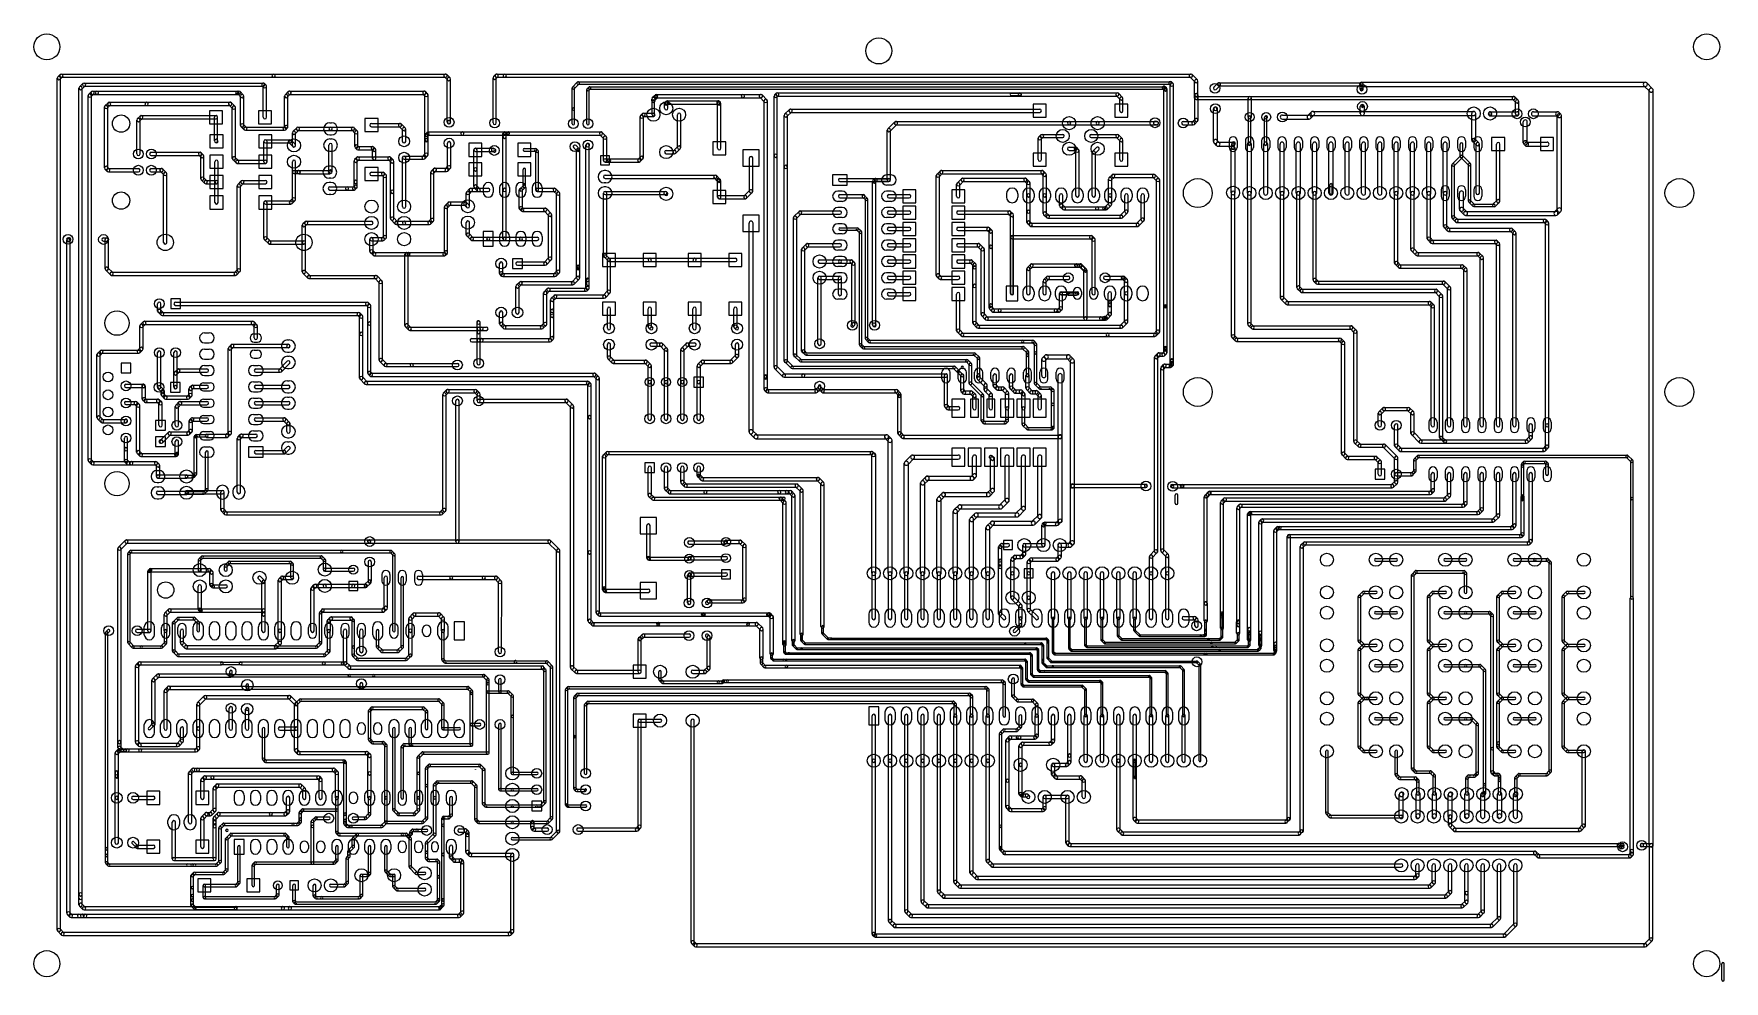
# Model space of a CAD drawing. Extents: x 6950 to 110575, y 15345 to 73470.
import ezdxf

# ---------------------------------------------------------------- set-up
doc = ezdxf.new("R2010")
doc.units = 0
doc.layers.add('BLACK', color=1, linetype='CONTINUOUS')

msp = doc.modelspace()

# ---------------------------------------------------------------- linework, layer by layer
at = {"layer": 'BLACK'}
for p, q in [((8390, 18480), (8390, 70750)), ((8569, 70971), (8419, 70821)), ((8711, 70829), (8561, 70679)), ((8590, 18480), (8590, 70750)), ((8640, 71000), (21650, 71000)), ((8640, 70800), (21650, 70800)), ((21650, 71000), (32190, 71000)), ((21650, 70800), (32190, 70800)), ((32329, 70620), (32120, 70829)), ((32470, 70761), (32261, 70970)), ((32300, 68050), (32300, 70690)), ((32500, 68050), (32500, 70690)), ((35100, 68000), (35100, 70770)), ((35130, 70841), (35259, 70970)), ((35271, 70700), (35400, 70829)), ((35300, 68000), (35300, 70770)), ((35330, 71000), (35820, 71000)), ((35330, 70800), (35820, 70800)), ((35820, 71000), (77880, 71000)), ((35820, 70800), (77880, 70800)), ((39967, 70203), (40267, 70503)), ((40320, 70525), (76620, 70525)), ((76691, 70520), (76790, 70421)), ((78139, 70500), (77810, 70829)), ((78280, 70641), (77951, 70970)), ((78110, 69710), (78110, 70570)), ((78310, 69710), (78310, 70570)), ((79600, 70470), (88350, 70470)), ((88350, 70495), (105740, 70495)), ((9720, 20670), (9720, 70140)), ((9959, 70420), (9750, 70211)), ((10100, 70279), (9891, 70070)), ((9920, 20670), (9920, 70140)), ((10030, 70450), (21020, 70450)), ((10030, 70250), (21020, 70250)), ((10280, 47300), (10280, 69680)), ((10479, 69921), (10309, 69751)), ((10621, 69779), (10451, 69609)), ((10480, 47300), (10480, 69680)), ((10550, 69950), (10820, 69950)), ((10550, 69750), (10820, 69750)), ((10820, 69950), (19420, 69950)), ((10820, 69750), (19420, 69750)), ((19420, 69950), (19520, 69950)), ((19420, 69750), (19520, 69750)), ((19450, 69779), (19649, 69580)), ((19591, 69920), (19790, 69721)), ((19620, 67850), (19620, 69650)), ((19820, 67850), (19820, 69650)), ((21049, 70180), (20950, 70279)), ((21020, 68350), (21020, 70250)), ((21190, 70321), (21091, 70420)), ((21220, 68350), (21220, 70250)), ((22320, 67750), (22320, 69650)), ((22350, 69721), (22549, 69920)), ((22491, 69580), (22690, 69779)), ((22520, 67750), (22520, 69650)), ((22620, 69950), (30890, 69950)), ((22620, 69750), (30890, 69750)), ((30949, 69650), (30820, 69779)), ((30920, 66940), (30920, 69720)), ((31090, 69791), (30961, 69920)), ((31120, 66940), (31120, 69720)), ((39945, 68850), (39945, 70150)), ((40073, 70097), (40373, 70397)), ((40095, 68850), (40095, 70150)), ((40320, 70375), (76620, 70375)), ((40845, 67950), (40845, 70050)), ((40867, 70104), (40966, 70203)), ((40974, 69997), (41073, 70096)), ((40995, 67950), (40995, 70050)), ((41020, 70225), (76220, 70225)), ((41020, 70075), (76220, 70075)), ((44833, 69351), (44833, 69463)), ((44862, 69535), (44998, 69671)), ((44998, 69671), (44862, 69535)), ((45004, 69393), (45140, 69529)), ((45140, 69529), (45004, 69393)), ((45067, 69703), (45017, 69653)), ((45033, 69351), (45033, 69463)), ((45120, 69750), (50420, 69750)), ((45120, 69550), (50420, 69550)), ((45173, 69597), (45123, 69547)), ((50420, 69750), (51520, 69750)), ((50420, 69550), (51520, 69550)), ((51749, 69279), (51449, 69579)), ((51891, 69421), (51591, 69721)), ((52330, 65990), (52330, 69650)), ((52459, 69820), (52360, 69721)), ((52600, 69679), (52501, 69580)), ((52530, 69850), (67400, 69850)), ((52530, 65990), (52530, 69650)), ((52530, 69650), (67400, 69650)), ((66870, 69825), (67400, 69825)), ((66870, 69675), (67400, 69675)), ((67400, 69850), (73370, 69850)), ((67400, 69650), (73370, 69650)), ((73300, 69679), (73549, 69430)), ((73441, 69820), (73690, 69571)), ((73520, 68750), (73520, 69500)), ((73720, 68750), (73720, 69500)), ((76248, 70003), (76172, 70079)), ((76220, 70250), (76242, 70250)), ((76220, 70051), (76220, 70073)), ((76220, 70050), (76242, 70050)), ((76220, 56750), (76220, 70050)), ((76390, 70145), (76314, 70221)), ((76420, 70051), (76420, 70073)), ((76420, 56750), (76420, 70050)), ((76550, 70379), (76649, 70280)), ((76620, 53420), (76620, 70350)), ((76820, 53420), (76820, 70350)), ((78110, 69530), (78110, 69710)), ((78120, 68170), (78120, 69710)), ((78210, 69810), (78220, 69810)), ((78210, 69630), (81490, 69630)), ((78210, 69610), (78220, 69610)), ((78210, 69430), (81490, 69430)), ((78310, 69530), (78310, 69710)), ((78320, 68170), (78320, 69710)), ((79290, 70201), (79529, 70440)), ((79431, 70060), (79670, 70299)), ((79600, 70270), (88350, 70270)), ((81390, 68360), (81390, 69530)), ((81490, 69630), (97670, 69630)), ((81490, 69430), (97670, 69430)), ((81590, 68360), (81590, 69530)), ((88250, 70080), (88250, 70370)), ((88335, 70025), (88315, 70045)), ((88350, 70245), (105740, 70245)), ((88405, 70095), (88385, 70115)), ((88450, 70080), (88450, 70370)), ((97809, 69250), (97600, 69459)), ((97950, 69391), (97741, 69600)), ((105652, 70281), (106011, 69922)), ((105829, 70458), (106188, 70099)), ((105975, 23700), (105975, 70010)), ((106225, 23700), (106225, 70010)), ((11280, 65240), (11280, 68980)), ((11499, 69240), (11310, 69051)), ((11640, 69099), (11451, 68910)), ((11480, 65240), (11480, 68980)), ((11570, 69270), (13860, 69270)), ((11570, 69070), (13860, 69070)), ((13469, 68421), (13292, 68244)), ((13540, 68450), (18120, 68450)), ((13860, 69270), (18990, 69270)), ((13860, 69070), (18990, 69070)), ((17720, 68750), (17720, 67950)), ((18520, 68750), (17720, 68750)), ((18520, 67950), (18520, 68750)), ((19149, 68870), (18920, 69099)), ((19290, 69011), (19061, 69240)), ((19120, 65820), (19120, 68940)), ((19320, 65820), (19320, 68940)), ((20720, 68750), (20720, 67950)), ((21520, 68750), (20720, 68750)), ((21520, 67950), (21520, 68750)), ((39945, 67950), (39945, 68850)), ((40095, 67950), (40095, 68850)), ((44261, 68574), (44149, 68462)), ((44403, 68432), (44291, 68320)), ((44333, 68603), (44933, 68603)), ((44333, 68403), (44933, 68403)), ((44858, 68504), (44858, 69350)), ((45008, 68504), (45008, 69350)), ((45620, 68898), (45620, 69200)), ((45699, 69320), (45650, 69271)), ((45770, 69350), (48920, 69350)), ((45770, 69150), (48920, 69150)), ((45840, 69179), (45791, 69130)), ((45820, 68898), (45820, 69200)), ((46407, 66487), (46407, 68503)), ((46607, 66487), (46607, 68503)), ((48899, 69130), (48850, 69179)), ((48870, 66450), (48870, 69200)), ((49040, 69271), (48991, 69320)), ((49070, 66450), (49070, 69200)), ((51720, 52450), (51720, 69350)), ((51920, 52450), (51920, 69350)), ((52950, 65300), (52950, 68460)), ((52979, 68531), (53269, 68821)), ((53121, 68389), (53411, 68679)), ((53150, 65300), (53150, 68460)), ((53340, 68850), (68620, 68850)), ((53340, 68650), (68620, 68650)), ((69020, 69150), (68220, 69150)), ((68220, 69150), (68220, 68350)), ((69020, 68350), (69020, 69150)), ((74020, 69150), (73220, 69150)), ((73220, 69150), (73220, 68350)), ((74020, 68350), (74020, 69150)), ((79265, 66860), (79265, 68860)), ((79319, 68789), (79309, 68799)), ((79461, 68931), (79451, 68941)), ((79515, 66860), (79515, 68860)), ((82418, 68386), (82444, 68412)), ((83490, 68485), (85130, 68485)), ((85261, 68668), (85042, 68449)), ((85438, 68491), (85219, 68272)), ((85350, 68705), (88390, 68705)), ((85350, 68455), (88390, 68455)), ((88265, 68580), (88265, 69000)), ((88355, 69035), (88365, 69045)), ((88390, 68705), (95220, 68705)), ((88390, 68455), (95220, 68455)), ((88425, 68965), (88435, 68975)), ((88515, 68580), (88515, 69000)), ((95095, 66950), (95095, 68580)), ((95345, 66950), (95345, 68580)), ((96169, 68489), (96149, 68509)), ((96187, 68507), (96167, 68527)), ((96240, 68685), (97880, 68685)), ((96240, 68435), (97880, 68435)), ((96293, 68613), (96273, 68633)), ((96311, 68631), (96291, 68651)), ((97780, 68560), (97780, 69320)), ((97980, 68560), (97980, 69320)), ((98880, 68685), (100360, 68685)), ((98880, 68435), (100360, 68435)), ((100272, 68471), (100381, 68362)), ((100345, 62660), (100345, 68450)), ((100449, 68648), (100558, 68539)), ((100595, 62660), (100595, 68450)), ((13263, 66101), (13263, 68173)), ((13610, 68280), (13433, 68103)), ((13463, 66101), (13463, 68173)), ((13540, 68250), (18120, 68250)), ((17720, 67950), (18520, 67950)), ((18020, 66900), (18020, 68350)), ((18220, 66900), (18220, 68350)), ((19650, 67779), (19849, 67580)), ((19791, 67920), (19990, 67721)), ((19920, 67750), (22320, 67750)), ((19920, 67550), (22320, 67550)), ((20720, 67950), (21520, 67950)), ((22250, 67721), (22349, 67820)), ((22391, 67580), (22490, 67679)), ((22800, 66620), (22800, 67400)), ((23069, 67710), (22830, 67471)), ((23210, 67569), (22971, 67330)), ((23000, 66620), (23000, 67400)), ((23140, 67740), (25140, 67740)), ((23140, 67540), (25140, 67540)), ((25090, 68015), (25190, 68015)), ((25140, 67740), (26510, 67740)), ((25140, 67540), (26510, 67540)), ((26440, 67569), (26649, 67360)), ((26581, 67710), (26790, 67501)), ((26620, 66550), (26620, 67430)), ((26820, 66550), (26820, 67430)), ((28050, 68270), (27250, 68270)), ((27250, 68270), (27250, 67470)), ((27250, 67470), (28050, 67470)), ((27650, 67970), (29400, 67970)), ((27650, 67770), (29400, 67770)), ((28050, 67470), (28050, 68270)), ((29579, 67550), (29330, 67799)), ((29720, 67691), (29471, 67940)), ((29550, 66870), (29550, 67620)), ((29750, 66870), (29750, 67620)), ((31066, 67403), (30967, 67304)), ((31120, 67450), (33220, 67450)), ((32339, 67969), (32329, 67979)), ((32481, 68111), (32471, 68121)), ((33220, 67450), (36020, 67450)), ((35810, 67425), (35920, 67425)), ((35920, 67425), (36020, 67425)), ((36020, 67450), (41720, 67450)), ((41791, 67420), (42040, 67171)), ((44120, 65860), (44120, 68390)), ((44320, 65860), (44320, 68390)), ((59270, 64500), (59270, 67560)), ((59299, 67632), (59725, 68058)), ((59441, 67490), (59867, 67916)), ((59470, 64500), (59470, 67560)), ((59797, 68087), (70417, 68087)), ((59797, 67887), (70417, 67887)), ((68220, 68350), (69020, 68350)), ((70417, 68087), (72167, 68087)), ((70417, 67887), (72167, 67887)), ((72167, 68087), (75797, 68087)), ((72167, 67887), (75797, 67887)), ((73220, 68350), (74020, 68350)), ((75776, 67889), (75661, 67912)), ((75815, 68086), (75700, 68109)), ((77408, 67890), (78028, 67880)), ((77412, 68090), (78032, 68080)), ((77960, 68051), (78149, 68240)), ((78101, 67910), (78290, 68099)), ((81415, 66720), (81415, 68360)), ((81565, 66720), (81565, 68360)), ((82395, 66700), (82395, 68332)), ((82524, 68280), (82550, 68306)), ((82545, 66700), (82545, 68332)), ((83490, 68235), (85130, 68235)), ((98255, 66780), (98255, 68060)), ((98505, 66780), (98505, 68060)), ((18550, 67270), (17750, 67270)), ((17750, 67270), (17750, 66470)), ((17750, 66470), (18550, 66470)), ((18049, 66829), (18079, 66799)), ((18191, 66971), (18221, 66941)), ((18550, 66470), (18550, 67270)), ((21550, 67270), (20750, 67270)), ((20750, 67270), (20750, 66470)), ((20750, 66470), (21550, 66470)), ((21050, 65620), (21050, 66870)), ((21150, 66970), (22650, 66970)), ((21150, 66770), (22650, 66770)), ((21250, 65620), (21250, 66870)), ((21550, 66470), (21550, 67270)), ((22580, 66799), (22829, 66550)), ((22721, 66940), (22970, 66691)), ((25040, 65020), (25040, 66640)), ((25090, 67265), (25190, 67265)), ((25090, 67015), (25190, 67015)), ((25240, 65020), (25240, 66640)), ((26650, 66479), (26749, 66380)), ((26791, 66620), (26890, 66521)), ((26820, 66550), (27720, 66550)), ((26820, 66350), (27720, 66350)), ((27650, 66379), (27749, 66280)), ((27720, 65820), (27720, 66350)), ((27791, 66520), (27890, 66421)), ((27920, 65820), (27920, 66350)), ((30920, 66050), (30920, 66940)), ((30945, 66940), (30945, 67250)), ((31173, 67296), (31074, 67197)), ((31095, 66940), (31095, 67250)), ((31120, 67250), (33220, 67250)), ((31120, 66050), (31120, 66940)), ((32310, 65280), (32310, 66760)), ((32510, 65280), (32510, 66760)), ((33220, 67250), (36020, 67250)), ((33620, 66750), (33620, 65950)), ((34420, 66750), (33620, 66750)), ((33920, 65150), (33920, 66350)), ((34020, 66450), (35100, 66450)), ((34120, 65150), (34120, 66350)), ((34420, 65950), (34420, 66750)), ((35224, 66400), (35145, 66439)), ((35710, 67150), (35710, 67350)), ((35710, 63890), (35710, 67150)), ((35810, 67275), (35920, 67275)), ((35910, 67150), (35910, 67350)), ((35910, 63890), (35910, 67150)), ((35920, 67275), (36020, 67275)), ((36020, 67250), (41720, 67250)), ((36620, 66750), (36620, 65950)), ((37420, 66750), (36620, 66750)), ((37020, 66425), (37720, 66425)), ((37420, 65950), (37420, 66750)), ((37773, 66403), (37863, 66313)), ((40249, 66280), (40050, 66479)), ((40390, 66421), (40191, 66620)), ((40220, 59170), (40220, 66350)), ((40420, 59170), (40420, 66350)), ((40800, 58370), (40800, 66630)), ((40829, 66701), (40849, 66721)), ((40971, 66559), (40991, 66579)), ((41000, 58370), (41000, 66630)), ((41650, 67279), (41899, 67030)), ((41870, 65700), (41870, 67100)), ((42070, 65700), (42070, 67100)), ((46436, 66557), (46159, 66280)), ((46577, 66416), (46300, 66139)), ((49370, 66850), (48570, 66850)), ((48570, 66850), (48570, 66050)), ((49370, 66050), (49370, 66850)), ((51420, 66350), (50420, 66350)), ((50420, 66350), (50420, 65350)), ((51420, 65350), (51420, 66350)), ((68520, 65750), (68520, 67060)), ((68689, 67270), (68550, 67131)), ((68830, 67129), (68691, 66990)), ((68720, 65750), (68720, 67060)), ((68760, 67300), (70022, 67300)), ((68760, 67100), (70022, 67100)), ((70417, 66513), (70817, 66513)), ((70858, 66230), (70746, 66342)), ((71000, 66372), (70888, 66484)), ((71773, 67300), (73369, 67300)), ((71773, 67100), (73369, 67100)), ((71859, 66248), (72095, 66484)), ((72001, 66106), (72237, 66342)), ((73300, 67129), (73549, 66880)), ((73441, 67270), (73690, 67021)), ((73520, 65750), (73520, 66950)), ((73720, 65750), (73720, 66950)), ((79462, 66612), (79302, 66772)), ((79638, 66788), (79478, 66948)), ((79550, 66825), (80470, 66825)), ((79550, 66575), (80470, 66575)), ((80220, 66900), (80220, 66500)), ((80345, 63716), (80345, 66450)), ((80395, 66450), (80395, 66700)), ((80439, 66811), (80399, 66771)), ((80457, 66793), (80417, 66753)), ((80563, 66687), (80523, 66647)), ((80581, 66669), (80541, 66629)), ((80545, 66450), (80545, 66700)), ((80595, 63716), (80595, 66450)), ((80720, 66900), (80720, 66500)), ((81220, 66900), (81220, 66500)), ((81345, 63700), (81345, 66700)), ((81437, 66773), (81417, 66753)), ((81543, 66667), (81523, 66647)), ((81595, 63700), (81595, 66700)), ((81720, 66900), (81720, 66500)), ((82220, 66900), (82220, 66500)), ((82345, 63700), (82345, 66700)), ((82595, 63700), (82595, 66700)), ((82720, 66900), (82720, 66500)), ((83220, 66900), (83220, 66500)), ((83345, 63700), (83345, 66700)), ((83595, 63700), (83595, 66700)), ((83720, 66900), (83720, 66500)), ((84220, 66900), (84220, 66500)), ((84345, 63700), (84345, 66700)), ((84595, 63700), (84595, 66700)), ((84720, 66900), (84720, 66500)), ((85220, 66900), (85220, 66500)), ((85345, 63700), (85345, 66700)), ((85595, 63700), (85595, 66700)), ((85720, 66900), (85720, 66500)), ((86220, 66900), (86220, 66500)), ((86345, 63700), (86345, 66700)), ((86595, 63700), (86595, 66700)), ((86720, 66900), (86720, 66500)), ((87220, 66900), (87220, 66500)), ((87345, 63700), (87345, 66700)), ((87595, 63700), (87595, 66700)), ((87720, 66900), (87720, 66500)), ((88220, 66900), (88220, 66500)), ((88345, 63700), (88345, 66700)), ((88595, 63700), (88595, 66700)), ((88720, 66900), (88720, 66500)), ((89220, 66900), (89220, 66500)), ((89345, 63700), (89345, 66700)), ((89595, 63700), (89595, 66700)), ((89720, 66900), (89720, 66500)), ((90220, 66900), (90220, 66500)), ((90345, 63700), (90345, 66700)), ((90595, 63700), (90595, 66700)), ((90720, 66900), (90720, 66500)), ((91220, 66900), (91220, 66500)), ((91345, 63700), (91345, 66700)), ((91595, 63700), (91595, 66700)), ((91720, 66900), (91720, 66500)), ((92220, 66900), (92220, 66500)), ((92345, 63700), (92345, 66700)), ((92595, 63700), (92595, 66700)), ((92720, 66900), (92720, 66500)), ((93220, 66900), (93220, 66500)), ((93345, 63700), (93345, 66700)), ((93595, 63700), (93595, 66700)), ((93720, 66900), (93720, 66500)), ((94220, 66900), (94220, 66500)), ((94395, 65950), (94395, 66700)), ((94395, 65930), (94395, 66700)), ((94545, 65950), (94545, 66700)), ((94545, 65930), (94545, 66700)), ((94720, 66900), (94720, 66500)), ((95150, 66879), (95399, 66630)), ((95220, 66900), (95220, 66500)), ((95291, 67020), (95540, 66771)), ((95370, 63700), (95370, 66700)), ((95570, 63700), (95570, 66700)), ((95720, 66900), (95720, 66500)), ((97120, 67100), (96320, 67100)), ((96320, 67100), (96320, 66300)), ((96620, 63200), (96620, 66700)), ((96820, 63200), (96820, 66700)), ((97120, 66300), (97120, 67100)), ((98292, 66691), (98371, 66612)), ((98460, 66825), (99720, 66825)), ((98460, 66575), (99720, 66575)), ((98469, 66868), (98548, 66789)), ((100120, 67100), (99320, 67100)), ((99320, 67100), (99320, 66300)), ((100120, 66300), (100120, 67100)), ((11451, 65310), (11590, 65171)), ((14150, 66200), (17140, 66200)), ((14150, 66000), (17140, 66000)), ((17070, 66029), (17209, 65890)), ((17180, 64580), (17180, 65960)), ((17211, 66170), (17350, 66031)), ((17380, 64580), (17380, 65960)), ((18550, 66020), (17750, 66020)), ((17750, 66020), (17750, 65220)), ((18050, 64370), (18050, 65620)), ((18250, 64370), (18250, 65620)), ((18550, 65220), (18550, 66020)), ((19349, 65550), (19150, 65749)), ((19490, 65691), (19291, 65890)), ((19420, 65720), (21150, 65720)), ((19420, 65520), (21150, 65520)), ((21550, 66020), (20750, 66020)), ((20750, 66020), (20750, 65220)), ((21550, 65220), (21550, 66020)), ((22800, 64990), (22800, 65620)), ((23000, 64990), (23000, 65620)), ((25150, 65355), (25050, 65355)), ((25090, 66265), (25190, 66265)), ((26580, 64380), (26580, 65680)), ((26749, 65890), (26610, 65751)), ((26890, 65749), (26751, 65610)), ((26780, 64380), (26780, 65680)), ((26820, 65920), (27820, 65920)), ((26820, 65720), (27820, 65720)), ((27820, 65920), (28740, 65920)), ((27820, 65720), (28740, 65720)), ((28849, 65569), (28669, 65749)), ((28991, 65711), (28811, 65891)), ((28820, 63780), (28820, 65640)), ((29020, 63780), (29020, 65640)), ((29550, 62870), (29550, 65870)), ((29650, 65970), (30840, 65970)), ((29650, 65770), (30840, 65770)), ((29750, 62870), (29750, 65870)), ((30949, 66121), (30769, 65941)), ((31091, 65979), (30911, 65799)), ((32179, 65191), (32339, 65351)), ((33620, 65950), (34420, 65950)), ((33620, 65550), (33620, 64750)), ((34420, 65550), (33620, 65550)), ((34020, 66250), (35100, 66250)), ((34420, 64750), (34420, 65550)), ((35135, 66221), (35056, 66260)), ((36620, 65950), (37420, 65950)), ((36620, 65550), (36620, 64750)), ((37420, 65550), (36620, 65550)), ((37020, 66275), (37720, 66275)), ((37420, 64750), (37420, 65550)), ((37667, 66297), (37757, 66207)), ((37735, 63890), (37735, 66260)), ((37885, 63890), (37885, 66260)), ((42245, 65975), (41695, 65975)), ((41695, 65975), (41695, 65425)), ((41695, 65425), (42245, 65425)), ((41970, 65800), (42220, 65800)), ((41970, 65600), (42220, 65600)), ((42220, 65800), (44060, 65800)), ((42220, 65600), (44060, 65600)), ((42245, 65425), (42245, 65975)), ((44149, 65931), (43989, 65771)), ((44291, 65789), (44131, 65629)), ((45720, 66309), (46228, 66309)), ((45720, 66109), (46228, 66109)), ((48570, 66050), (49370, 66050)), ((50420, 65350), (51420, 65350)), ((50820, 63800), (50820, 65850)), ((51020, 63800), (51020, 65850)), ((52330, 53010), (52330, 65990)), ((52530, 53010), (52530, 65990)), ((52950, 53390), (52950, 65300)), ((53150, 53390), (53150, 65300)), ((69020, 66150), (68220, 66150)), ((68220, 66150), (68220, 65350)), ((68220, 65350), (69020, 65350)), ((69020, 65350), (69020, 66150)), ((70417, 66313), (70817, 66313)), ((70830, 63556), (70830, 66300)), ((71030, 63556), (71030, 66300)), ((71830, 63556), (71830, 66176)), ((72030, 63556), (72030, 66176)), ((74020, 66150), (73220, 66150)), ((73220, 66150), (73220, 65350)), ((73220, 65350), (74020, 65350)), ((74020, 65350), (74020, 66150)), ((93885, 62210), (93885, 65420)), ((94417, 65983), (93907, 65473)), ((94523, 65877), (94013, 65367)), ((94035, 62210), (94035, 65420)), ((94417, 65897), (94917, 65397)), ((94523, 66003), (95023, 65503)), ((94895, 63200), (94895, 65450)), ((95045, 63200), (95045, 65450)), ((96320, 66300), (97120, 66300)), ((99320, 66300), (100120, 66300)), ((11310, 65169), (11449, 65030)), ((11520, 65200), (13362, 65200)), ((11520, 65000), (13362, 65000)), ((14150, 65200), (14780, 65200)), ((14150, 65000), (14780, 65000)), ((14939, 64800), (14710, 65029)), ((15080, 64941), (14851, 65170)), ((14910, 60670), (14910, 64870)), ((15110, 60670), (15110, 64870)), ((17210, 64509), (17419, 64300)), ((17351, 64650), (17560, 64441)), ((17490, 64470), (18150, 64470)), ((17490, 64270), (18150, 64270)), ((17750, 65220), (18550, 65220)), ((17750, 64770), (17750, 63970)), ((18550, 64770), (17750, 64770)), ((18050, 63120), (18050, 64370)), ((18250, 63120), (18250, 64370)), ((18550, 63970), (18550, 64770)), ((19669, 64440), (19450, 64221)), ((19810, 64299), (19591, 64080)), ((19740, 64470), (21150, 64470)), ((19740, 64270), (21150, 64270)), ((20750, 65220), (21550, 65220)), ((20750, 64770), (20750, 63970)), ((21550, 64770), (20750, 64770)), ((21550, 63970), (21550, 64770)), ((22800, 63310), (22800, 64990)), ((22900, 65090), (23180, 65090)), ((22900, 64890), (23180, 64890)), ((23000, 63310), (23000, 64990)), ((23119, 64909), (23109, 64919)), ((23190, 65080), (25100, 65080)), ((23190, 64880), (25100, 64880)), ((23261, 65051), (23251, 65061)), ((25069, 65091), (25029, 65051)), ((25150, 64605), (25050, 64605)), ((25150, 64355), (25050, 64355)), ((25211, 64949), (25171, 64909)), ((26580, 64080), (26580, 64380)), ((26780, 64080), (26780, 64380)), ((28050, 65270), (27250, 65270)), ((27250, 65270), (27250, 64470)), ((27250, 64470), (28050, 64470)), ((27650, 64970), (28360, 64970)), ((27650, 64770), (28360, 64770)), ((28050, 64470), (28050, 65270)), ((28290, 64799), (28409, 64680)), ((28380, 61000), (28380, 64750)), ((28431, 64940), (28550, 64821)), ((28580, 61000), (28580, 64750)), ((31280, 62050), (31280, 64970)), ((31309, 65041), (31459, 65191)), ((31451, 64899), (31601, 65049)), ((31480, 62050), (31480, 64970)), ((31530, 65220), (32250, 65220)), ((31530, 65020), (32250, 65020)), ((32321, 65049), (32481, 65209)), ((33620, 64750), (34420, 64750)), ((33920, 64100), (33920, 65150)), ((34120, 64100), (34120, 65150)), ((36620, 64750), (37420, 64750)), ((36945, 64100), (36945, 65150)), ((37095, 64100), (37095, 65150)), ((42020, 65075), (41920, 65075)), ((42020, 64325), (41920, 64325)), ((41970, 64800), (48720, 64800)), ((41970, 64600), (48720, 64600)), ((48650, 64629), (48849, 64430)), ((48791, 64770), (48990, 64571)), ((48850, 64429), (48899, 64380)), ((48870, 63450), (48870, 64450)), ((48991, 64570), (49040, 64521)), ((49070, 63450), (49070, 64450)), ((56820, 64810), (55920, 64810)), ((55920, 64810), (55920, 64190)), ((56370, 64600), (59370, 64600)), ((56370, 64600), (58550, 64600)), ((56370, 64400), (59370, 64400)), ((56370, 64400), (58550, 64400)), ((56820, 64190), (56820, 64810)), ((58360, 55620), (58360, 64410)), ((58390, 64481), (58479, 64570)), ((58531, 64340), (58620, 64429)), ((58550, 64575), (59370, 64575)), ((58550, 64425), (59370, 64425)), ((58560, 55620), (58560, 64410)), ((59510, 64810), (59230, 64810)), ((62270, 58640), (62270, 64770)), ((62300, 64841), (62509, 65050)), ((62441, 64700), (62650, 64909)), ((62470, 58640), (62470, 64770)), ((62580, 65080), (68770, 65080)), ((62580, 64880), (68770, 64880)), ((63819, 64580), (63550, 64311)), ((63960, 64439), (63691, 64170)), ((63890, 64610), (67740, 64610)), ((63890, 64410), (67740, 64410)), ((67856, 64253), (67669, 64440)), ((67997, 64394), (67810, 64581)), ((67827, 63555), (67827, 64323)), ((68027, 63555), (68027, 64323)), ((68856, 64753), (68699, 64910)), ((68827, 63555), (68827, 64823)), ((68997, 64894), (68840, 65051)), ((69027, 63555), (69027, 64823)), ((72830, 63556), (72830, 64560)), ((73049, 64820), (72860, 64631)), ((73190, 64679), (73001, 64490)), ((73030, 63556), (73030, 64560)), ((73120, 64850), (75620, 64850)), ((73120, 64650), (75620, 64650)), ((75799, 64430), (75550, 64679)), ((75940, 64571), (75691, 64820)), ((75770, 55190), (75770, 64500)), ((75970, 55190), (75970, 64500)), ((17750, 63970), (18550, 63970)), ((17750, 63520), (17750, 62720)), ((18550, 63520), (17750, 63520)), ((18550, 62720), (18550, 63520)), ((19420, 58950), (19420, 64150)), ((19620, 58950), (19620, 64150)), ((20750, 63970), (21550, 63970)), ((20750, 63520), (20750, 62720)), ((21550, 63520), (20750, 63520)), ((21150, 63220), (22710, 63220)), ((21550, 62720), (21550, 63520)), ((22829, 63380), (22640, 63191)), ((22970, 63239), (22781, 63050)), ((25150, 63605), (25050, 63605)), ((25100, 64080), (26150, 64080)), ((25100, 63880), (26150, 63880)), ((26150, 64080), (26580, 64080)), ((26150, 63880), (26580, 63880)), ((26510, 64051), (26609, 64150)), ((26651, 63910), (26750, 64009)), ((28820, 62130), (28820, 63780)), ((29020, 62130), (29020, 63780)), ((33460, 62890), (33460, 63710)), ((33489, 63781), (33669, 63961)), ((33631, 63639), (33811, 63819)), ((33660, 62890), (33660, 63710)), ((33740, 63990), (34230, 63990)), ((33740, 63790), (34230, 63790)), ((33950, 64029), (34159, 63820)), ((34091, 64170), (34300, 63961)), ((34230, 63990), (34810, 63990)), ((34230, 63790), (34810, 63790)), ((34500, 64030), (34500, 63750)), ((35120, 64030), (35120, 63750)), ((35500, 64030), (35500, 63750)), ((35710, 60890), (35710, 63890)), ((35910, 60890), (35910, 63890)), ((36120, 64030), (36120, 63750)), ((36500, 64030), (36500, 63750)), ((36710, 62760), (36710, 63890)), ((36967, 64153), (36757, 63943)), ((37073, 64047), (36863, 63837)), ((36910, 62760), (36910, 63890)), ((37120, 64030), (37120, 63750)), ((37500, 64030), (37500, 63750)), ((37810, 63990), (38880, 63990)), ((37810, 63790), (38880, 63790)), ((38120, 64030), (38120, 63750)), ((38810, 63819), (39029, 63600)), ((38951, 63960), (39170, 63741)), ((39000, 58870), (39000, 63670)), ((39200, 58870), (39200, 63670)), ((41870, 59840), (41870, 63700)), ((42020, 64075), (41920, 64075)), ((42020, 63325), (41920, 63325)), ((41970, 63800), (45670, 63800)), ((41970, 63600), (45670, 63600)), ((42070, 59840), (42070, 63700)), ((45600, 63629), (45649, 63580)), ((45741, 63770), (45790, 63721)), ((49370, 63850), (48570, 63850)), ((48570, 63850), (48570, 63050)), ((48970, 63550), (50570, 63550)), ((48970, 63350), (50570, 63350)), ((49370, 63050), (49370, 63850)), ((50500, 63521), (50849, 63870)), ((50641, 63380), (50990, 63729)), ((55920, 64190), (56820, 64190)), ((56510, 63810), (56230, 63810)), ((56370, 63600), (57810, 63600)), ((56370, 63400), (57810, 63400)), ((57947, 63257), (57757, 63447)), ((58053, 63363), (57863, 63553)), ((57925, 54760), (57925, 63310)), ((58075, 54760), (58075, 63310)), ((59510, 64190), (59230, 64190)), ((59510, 63810), (59230, 63810)), ((59370, 63600), (60620, 63600)), ((59370, 63400), (60620, 63400)), ((61020, 63900), (60220, 63900)), ((60220, 63900), (60220, 63100)), ((61020, 63100), (61020, 63900)), ((64020, 63900), (63220, 63900)), ((63220, 63900), (63220, 63100)), ((63520, 63500), (63520, 64240)), ((63720, 63500), (63720, 64240)), ((64020, 63100), (64020, 63900)), ((66577, 63655), (66577, 63455)), ((67277, 63655), (67277, 63455)), ((67577, 63655), (67577, 63455)), ((67827, 62557), (67827, 63555)), ((68027, 62557), (68027, 63555)), ((68277, 63655), (68277, 63455)), ((68577, 63655), (68577, 63455)), ((68827, 62443), (68827, 63555)), ((69027, 62443), (69027, 63555)), ((69277, 63655), (69277, 63455)), ((69577, 63655), (69577, 63455)), ((69827, 62933), (69827, 63555)), ((70027, 62933), (70027, 63555)), ((70277, 63655), (70277, 63455)), ((70580, 63655), (70580, 63455)), ((71280, 63655), (71280, 63455)), ((71580, 63655), (71580, 63455)), ((72280, 63655), (72280, 63455)), ((72580, 63655), (72580, 63455)), ((72830, 63011), (72830, 63555)), ((73030, 63011), (73030, 63555)), ((73280, 63655), (73280, 63455)), ((73580, 63655), (73580, 63455)), ((73830, 62561), (73830, 63555)), ((74030, 62561), (74030, 63555)), ((74280, 63655), (74280, 63455)), ((74580, 63655), (74580, 63455)), ((74830, 62061), (74830, 63555)), ((75030, 62061), (75030, 63555)), ((75280, 63655), (75280, 63455)), ((80370, 54900), (80370, 63716)), ((80570, 54900), (80570, 63716)), ((81370, 55650), (81370, 63700)), ((81570, 55650), (81570, 63700)), ((83370, 57260), (83370, 63700)), ((83570, 57260), (83570, 63700)), ((84370, 57900), (84370, 63700)), ((84570, 57900), (84570, 63700)), ((85370, 58370), (85370, 63700)), ((85570, 58370), (85570, 63700)), ((86395, 63700), (86395, 64200)), ((86395, 63700), (86395, 64200)), ((86545, 63700), (86545, 64200)), ((86545, 63700), (86545, 64200)), ((90370, 59400), (90370, 63700)), ((90570, 59400), (90570, 63700)), ((91370, 60230), (91370, 63700)), ((91570, 60230), (91570, 63700)), ((92370, 60900), (92370, 63700)), ((92570, 60900), (92570, 63700)), ((93220, 63900), (93220, 63500)), ((93370, 61650), (93370, 63700)), ((93570, 61650), (93570, 63700)), ((93720, 63900), (93720, 63500)), ((94220, 63900), (94220, 63500)), ((94345, 62700), (94345, 63700)), ((94595, 62700), (94595, 63700)), ((94720, 63900), (94720, 63500)), ((95024, 63252), (95272, 63004)), ((95220, 63900), (95220, 63500)), ((95720, 63900), (95720, 63500)), ((96400, 63021), (96649, 63270)), ((17750, 62720), (18550, 62720)), ((20750, 62720), (21550, 62720)), ((21050, 60920), (21050, 63120)), ((21150, 63020), (22710, 63020)), ((21250, 60920), (21250, 63120)), ((29250, 61941), (28991, 62200)), ((32120, 60050), (32120, 62850)), ((32150, 62921), (32349, 63120)), ((32291, 62780), (32490, 62979)), ((32320, 60050), (32320, 62850)), ((32420, 63150), (33400, 63150)), ((32420, 62950), (33400, 62950)), ((33329, 62979), (33489, 62819)), ((33471, 63121), (33631, 62961)), ((36829, 62600), (36740, 62689)), ((36970, 62741), (36881, 62830)), ((36900, 62770), (38300, 62770)), ((36900, 62570), (38300, 62570)), ((38529, 62299), (38229, 62599)), ((38671, 62441), (38371, 62741)), ((38500, 59670), (38500, 62370)), ((38700, 59670), (38700, 62370)), ((48570, 63050), (49370, 63050)), ((51420, 62350), (50420, 62350)), ((50420, 62350), (50420, 61350)), ((51420, 61350), (51420, 62350)), ((53520, 53750), (53520, 62190)), ((53859, 62571), (53549, 62261)), ((54001, 62429), (53691, 62119)), ((53720, 53750), (53720, 62190)), ((53930, 62600), (56370, 62600)), ((53930, 62400), (56370, 62400)), ((56510, 63190), (56230, 63190)), ((56510, 62810), (56230, 62810)), ((56510, 62190), (56230, 62190)), ((59510, 63190), (59230, 63190)), ((59510, 62810), (59230, 62810)), ((59510, 62190), (59230, 62190)), ((59370, 62600), (60620, 62600)), ((59370, 62400), (60620, 62400)), ((60220, 63100), (61020, 63100)), ((61020, 62900), (60220, 62900)), ((60220, 62900), (60220, 62100)), ((61020, 62100), (61020, 62900)), ((63220, 63100), (64020, 63100)), ((64020, 62900), (63220, 62900)), ((63220, 62900), (63220, 62100)), ((63620, 62600), (66760, 62600)), ((63620, 62400), (66760, 62400)), ((64020, 62100), (64020, 62900)), ((66689, 62430), (66846, 62273)), ((66817, 57545), (66817, 62343)), ((66830, 62571), (66987, 62414)), ((67017, 57545), (67017, 62343)), ((67827, 61893), (67827, 62557)), ((68027, 61893), (68027, 62557)), ((68856, 62372), (69048, 62180)), ((68998, 62514), (69190, 62322)), ((69120, 62350), (73620, 62350)), ((69856, 62863), (70029, 62690)), ((69997, 63004), (70170, 62831)), ((70100, 62860), (72134, 62860)), ((70100, 62660), (72134, 62660)), ((72135, 62860), (72569, 62860)), ((72135, 62660), (72569, 62660)), ((72570, 62860), (72680, 62860)), ((72570, 62660), (72680, 62660)), ((72859, 63080), (72610, 62831)), ((73000, 62939), (72751, 62690)), ((73549, 62321), (73859, 62631)), ((73691, 62179), (74001, 62489)), ((94031, 62280), (94240, 62071)), ((94631, 62362), (94382, 62611)), ((94808, 62539), (94559, 62788)), ((94720, 62575), (100260, 62575)), ((94720, 62325), (100260, 62325)), ((94918, 63146), (95166, 62898)), ((95220, 63025), (96470, 63025)), ((95220, 62875), (96470, 62875)), ((96541, 62880), (96790, 63129)), ((100381, 62748), (100172, 62539)), ((100558, 62571), (100349, 62362)), ((23410, 60670), (23410, 61730)), ((23579, 61940), (23440, 61801)), ((23720, 61799), (23581, 61660)), ((23610, 60670), (23610, 61730)), ((23650, 61970), (27650, 61970)), ((23650, 61770), (27650, 61770)), ((29109, 61800), (28850, 62059)), ((29180, 61970), (29650, 61970)), ((29180, 61770), (29650, 61770)), ((29650, 61970), (31200, 61970)), ((29650, 61770), (31200, 61770)), ((31129, 61941), (31309, 62121)), ((31271, 61799), (31451, 61979)), ((33460, 61140), (33460, 61890)), ((33880, 60961), (33631, 61210)), ((33660, 61140), (33660, 61890)), ((34500, 61340), (34500, 60440)), ((35120, 61340), (34500, 61340)), ((35120, 60440), (35120, 61340)), ((50420, 61350), (51420, 61350)), ((50795, 49050), (50795, 61850)), ((51045, 49050), (51045, 61850)), ((56510, 61810), (56230, 61810)), ((56510, 61190), (56230, 61190)), ((56370, 61575), (57440, 61575)), ((56370, 61425), (57440, 61425)), ((57387, 61447), (57587, 61247)), ((57493, 61553), (57693, 61353)), ((57565, 54380), (57565, 61300)), ((57715, 54380), (57715, 61300)), ((59510, 61810), (59230, 61810)), ((59510, 61190), (59230, 61190)), ((59370, 61600), (60620, 61600)), ((59370, 61400), (60620, 61400)), ((60220, 62100), (61020, 62100)), ((61020, 61900), (60220, 61900)), ((60220, 61900), (60220, 61100)), ((61020, 61100), (61020, 61900)), ((63220, 62100), (64020, 62100)), ((64020, 61900), (63220, 61900)), ((63220, 61900), (63220, 61100)), ((63620, 61600), (65460, 61600)), ((63620, 61400), (65460, 61400)), ((64020, 61100), (64020, 61900)), ((65389, 61429), (65549, 61269)), ((65520, 60410), (65520, 61340)), ((65531, 61571), (65691, 61411)), ((65720, 60410), (65720, 61340)), ((67856, 61823), (67999, 61680)), ((67997, 61964), (68140, 61821)), ((68070, 61850), (74620, 61850)), ((68070, 61650), (74620, 61650)), ((69120, 62150), (73620, 62150)), ((74549, 61821), (74859, 62131)), ((74691, 61679), (75001, 61989)), ((93400, 61579), (93599, 61380)), ((93541, 61720), (93740, 61521)), ((93670, 61550), (97510, 61550)), ((93670, 61350), (97510, 61350)), ((93890, 62139), (94099, 61930)), ((94170, 62100), (99570, 62100)), ((94170, 61900), (99570, 61900)), ((97440, 61379), (97649, 61170)), ((97581, 61520), (97790, 61311)), ((97620, 49450), (97620, 61240)), ((97820, 49450), (97820, 61240)), ((99499, 61929), (99649, 61779)), ((99620, 49450), (99620, 61850)), ((99641, 62071), (99791, 61921)), ((99820, 49450), (99820, 61850)), ((8970, 19510), (8970, 60800)), ((9049, 60920), (9000, 60871)), ((9036, 60761), (9106, 60751)), ((9064, 60959), (9134, 60949)), ((9190, 60779), (9141, 60730)), ((9170, 19510), (9170, 60800)), ((11220, 60950), (11420, 60950)), ((11220, 60750), (11420, 60750)), ((11320, 59050), (11320, 60850)), ((11520, 59050), (11520, 60850)), ((21080, 60849), (21329, 60600)), ((21221, 60990), (21470, 60741)), ((21400, 60770), (23510, 60770)), ((21400, 60570), (23510, 60570)), ((23410, 58860), (23410, 60670)), ((23610, 58860), (23610, 60670)), ((27550, 60120), (27550, 60870)), ((27650, 60970), (28350, 60970)), ((27650, 60770), (28350, 60770)), ((27721, 60191), (27891, 60021)), ((27750, 60120), (27750, 60870)), ((28409, 61070), (28280, 60941)), ((28550, 60929), (28421, 60800)), ((32050, 60021), (32149, 60120)), ((33739, 60820), (33490, 61069)), ((33810, 60990), (34810, 60990)), ((33810, 60790), (34810, 60790)), ((34500, 60440), (35120, 60440)), ((34810, 60990), (35810, 60990)), ((34810, 60790), (35810, 60790)), ((35500, 61030), (35500, 60750)), ((35810, 60990), (36810, 60990)), ((35810, 60790), (36810, 60790)), ((36120, 61030), (36120, 60750)), ((36500, 61030), (36500, 60750)), ((36810, 60990), (37810, 60990)), ((36810, 60790), (37810, 60790)), ((37120, 61030), (37120, 60750)), ((37500, 61030), (37500, 60750)), ((38120, 61030), (38120, 60750)), ((54020, 54000), (54020, 60250)), ((54299, 60570), (54050, 60321)), ((54440, 60429), (54191, 60180)), ((54220, 54000), (54220, 60250)), ((54370, 60600), (56370, 60600)), ((54370, 60400), (56370, 60400)), ((56510, 60810), (56230, 60810)), ((56510, 60190), (56230, 60190)), ((59510, 60810), (59230, 60810)), ((59510, 60190), (59230, 60190)), ((59370, 60600), (60620, 60600)), ((59370, 60400), (60620, 60400)), ((60220, 61100), (61020, 61100)), ((61020, 60900), (60220, 60900)), ((60220, 60900), (60220, 60100)), ((61020, 60100), (61020, 60900)), ((63220, 61100), (64020, 61100)), ((64020, 60900), (63220, 60900)), ((63220, 60900), (63220, 60100)), ((63620, 60600), (64870, 60600)), ((63620, 60400), (64870, 60400)), ((64020, 60100), (64020, 60900)), ((65049, 60180), (64800, 60429)), ((65190, 60321), (64941, 60570)), ((65020, 56250), (65020, 60250)), ((65220, 56250), (65220, 60250)), ((65520, 56800), (65520, 60400)), ((65549, 60481), (65539, 60471)), ((65610, 60500), (65620, 60500)), ((65610, 60300), (65620, 60300)), ((65691, 60339), (65681, 60329)), ((65720, 56800), (65720, 60400)), ((66842, 57546), (66842, 61000)), ((66917, 61100), (71759, 61100)), ((66917, 60900), (71759, 60900)), ((66992, 57546), (66992, 61000)), ((71689, 60929), (71849, 60769)), ((71820, 57546), (71820, 60840)), ((71831, 61071), (71991, 60911)), ((72020, 57546), (72020, 60840)), ((91679, 59880), (91400, 60159)), ((91820, 60021), (91541, 60300)), ((92400, 60829), (92599, 60630)), ((92541, 60970), (92740, 60771)), ((92670, 60800), (96590, 60800)), ((92670, 60600), (96590, 60600)), ((96520, 60629), (96649, 60500)), ((96620, 49450), (96620, 60570)), ((96661, 60770), (96790, 60641)), ((96820, 49450), (96820, 60570)), ((11791, 58821), (11491, 59121)), ((27579, 60049), (27749, 59879)), ((27820, 60050), (29800, 60050)), ((27820, 59850), (29800, 59850)), ((29700, 55570), (29700, 59950)), ((29800, 60050), (29920, 60050)), ((29800, 59850), (29920, 59850)), ((29900, 55570), (29900, 59950)), ((29920, 60050), (32120, 60050)), ((29920, 59850), (32120, 59850)), ((32191, 59880), (32290, 59979)), ((35500, 58770), (35500, 59370)), ((35700, 58770), (35700, 59370)), ((36900, 59670), (36300, 59670)), ((36300, 59670), (36300, 59070)), ((36300, 59070), (36900, 59070)), ((36600, 59470), (38300, 59470)), ((36600, 59270), (38300, 59270)), ((36900, 59070), (36900, 59670)), ((38229, 59441), (38529, 59741)), ((38371, 59299), (38671, 59599)), ((40220, 58490), (40220, 59170)), ((40245, 59070), (40245, 59170)), ((40245, 59060), (40245, 59070)), ((40395, 59070), (40395, 59170)), ((40395, 59060), (40395, 59070)), ((40420, 58490), (40420, 59170)), ((42610, 60000), (41810, 60000)), ((41810, 60000), (41810, 59200)), ((41810, 59200), (42610, 59200)), ((41917, 59786), (42156, 59547)), ((42024, 59893), (42263, 59654)), ((42110, 57640), (42110, 59600)), ((42210, 59700), (44710, 59700)), ((42210, 59500), (44710, 59500)), ((42310, 57640), (42310, 59600)), ((42610, 59200), (42610, 60000)), ((45110, 60000), (44310, 60000)), ((44310, 60000), (44310, 59200)), ((44310, 59200), (45110, 59200)), ((44710, 59700), (47460, 59700)), ((44710, 59500), (47460, 59500)), ((45110, 59200), (45110, 60000)), ((47860, 60000), (47060, 60000)), ((47060, 60000), (47060, 59200)), ((47060, 59200), (47860, 59200)), ((47460, 59700), (49960, 59700)), ((47460, 59500), (49960, 59500)), ((47860, 59200), (47860, 60000)), ((50360, 60000), (49560, 60000)), ((49560, 60000), (49560, 59200)), ((49560, 59200), (50360, 59200)), ((50360, 59200), (50360, 60000)), ((55120, 59600), (56370, 59600)), ((55120, 59400), (56370, 59400)), ((56510, 59810), (56230, 59810)), ((56510, 59190), (56230, 59190)), ((56370, 59600), (57070, 59600)), ((56370, 59400), (57070, 59400)), ((57000, 59429), (57129, 59300)), ((57100, 55650), (57100, 59370)), ((57141, 59570), (57270, 59441)), ((57300, 55650), (57300, 59370)), ((59510, 59810), (59230, 59810)), ((59510, 59190), (59230, 59190)), ((59370, 59600), (60620, 59600)), ((59370, 59400), (60620, 59400)), ((60220, 60100), (61020, 60100)), ((61020, 59900), (60220, 59900)), ((60220, 59900), (60220, 59100)), ((60220, 59100), (61020, 59100)), ((61020, 59100), (61020, 59900)), ((63220, 60100), (64020, 60100)), ((64020, 59900), (63220, 59900)), ((63220, 59900), (63220, 59100)), ((63220, 59100), (64020, 59100)), ((63620, 59600), (64410, 59600)), ((63620, 59400), (64410, 59400)), ((64020, 59100), (64020, 59900)), ((64340, 59429), (64549, 59220)), ((64481, 59570), (64690, 59361)), ((64520, 59140), (64520, 59290)), ((64520, 58000), (64520, 59140)), ((64720, 59140), (64720, 59290)), ((64720, 58000), (64720, 59140)), ((68049, 59320), (67850, 59121)), ((68190, 59179), (67991, 58980)), ((68120, 59350), (70840, 59350)), ((68120, 59150), (70840, 59150)), ((70840, 59350), (71120, 59350)), ((70840, 59325), (71120, 59325)), ((70840, 59175), (71120, 59175)), ((70840, 59150), (71120, 59150)), ((71349, 58879), (71049, 59179)), ((71316, 58948), (71068, 59196)), ((71422, 59054), (71174, 59302)), ((71491, 59021), (71191, 59321)), ((90599, 59130), (90400, 59329)), ((90740, 59271), (90541, 59470)), ((90670, 59300), (94510, 59300)), ((90670, 59100), (94510, 59100)), ((91750, 60050), (95500, 60050)), ((91750, 59850), (95500, 59850)), ((94649, 58920), (94440, 59129)), ((94790, 59061), (94581, 59270)), ((95649, 59660), (95430, 59879)), ((95790, 59801), (95571, 60020)), ((95620, 49450), (95620, 59730)), ((95820, 49450), (95820, 59730)), ((11649, 58679), (11349, 58979)), ((11720, 58850), (19320, 58850)), ((11720, 58650), (19320, 58650)), ((19449, 59020), (19250, 58821)), ((19590, 58879), (19391, 58680)), ((23749, 58479), (23439, 58789)), ((23891, 58621), (23581, 58931)), ((23820, 58650), (27920, 58650)), ((23820, 58450), (27920, 58450)), ((28149, 58179), (27849, 58479)), ((28291, 58321), (27991, 58621)), ((28120, 53450), (28120, 58250)), ((28320, 53450), (28320, 58250)), ((35629, 58600), (35530, 58699)), ((35770, 58741), (35671, 58840)), ((35700, 58770), (38900, 58770)), ((35700, 58570), (38900, 58570)), ((36729, 58240), (36530, 58041)), ((36870, 58099), (36671, 57900)), ((36800, 58270), (40000, 58270)), ((36800, 58070), (40000, 58070)), ((39029, 58940), (38830, 58741)), ((39170, 58799), (38971, 58600)), ((40249, 58561), (39929, 58241)), ((40391, 58419), (40071, 58099)), ((40800, 57870), (40800, 58370)), ((40845, 58090), (40845, 58370)), ((40995, 58090), (40995, 58370)), ((41000, 57870), (41000, 58370)), ((55020, 54450), (55020, 58500)), ((55120, 58600), (56370, 58600)), ((55120, 58400), (56370, 58400)), ((55220, 54450), (55220, 58500)), ((56510, 58810), (56230, 58810)), ((56510, 58190), (56230, 58190)), ((56270, 57500), (56270, 58500)), ((56470, 57500), (56470, 58500)), ((59510, 58810), (59230, 58810)), ((59510, 58190), (59230, 58190)), ((59370, 58600), (60620, 58600)), ((59370, 58400), (60620, 58400)), ((61020, 58900), (60220, 58900)), ((60220, 58900), (60220, 58100)), ((60220, 58100), (61020, 58100)), ((61020, 58100), (61020, 58900)), ((62439, 58430), (62300, 58569)), ((62580, 58571), (62441, 58710)), ((62510, 58600), (63620, 58600)), ((62510, 58400), (63620, 58400)), ((64020, 58900), (63220, 58900)), ((63220, 58900), (63220, 58100)), ((63220, 58100), (64020, 58100)), ((64020, 58100), (64020, 58900)), ((67820, 57546), (67820, 59050)), ((68020, 57546), (68020, 59050)), ((68820, 57546), (68820, 58300)), ((69049, 58570), (68850, 58371)), ((69190, 58429), (68991, 58230)), ((69020, 57546), (69020, 58300)), ((69120, 58600), (70370, 58600)), ((69120, 58400), (70370, 58400)), ((71320, 56000), (71320, 58950)), ((71520, 56000), (71520, 58950)), ((72620, 58600), (73700, 58600)), ((72620, 58400), (73700, 58400)), ((73669, 58429), (73849, 58249)), ((73700, 58600), (73740, 58600)), ((73700, 58400), (73740, 58400)), ((73811, 58571), (73991, 58391)), ((73820, 57546), (73820, 58320)), ((74020, 57546), (74020, 58320)), ((85569, 58129), (85399, 58299)), ((85711, 58271), (85541, 58441)), ((85640, 58300), (93380, 58300)), ((85640, 58100), (93380, 58100)), ((93649, 57790), (93310, 58129)), ((93790, 57931), (93451, 58270)), ((94620, 49450), (94620, 58990)), ((94820, 49450), (94820, 58990)), ((15940, 57210), (15340, 57210)), ((15340, 57210), (15340, 56610)), ((15640, 57010), (27380, 57010)), ((15940, 56610), (15940, 57210)), ((36500, 56370), (36500, 57970)), ((36700, 56370), (36700, 57970)), ((38200, 55670), (38200, 57570)), ((38230, 57641), (38429, 57840)), ((38371, 57500), (38570, 57699)), ((38400, 55670), (38400, 57570)), ((38500, 57870), (40800, 57870)), ((38500, 57670), (40800, 57670)), ((38620, 56470), (38620, 57150)), ((38849, 57420), (38650, 57221)), ((38990, 57279), (38791, 57080)), ((38820, 56470), (38820, 57150)), ((38920, 57450), (41920, 57450)), ((38920, 57250), (41920, 57250)), ((40730, 57841), (40829, 57940)), ((40871, 57700), (40970, 57799)), ((42610, 57000), (41810, 57000)), ((41810, 57000), (41810, 56200)), ((42139, 57711), (41849, 57421)), ((42281, 57569), (41991, 57279)), ((42610, 56200), (42610, 57000)), ((45110, 57000), (44310, 57000)), ((44310, 57000), (44310, 56200)), ((45110, 56200), (45110, 57000)), ((47860, 57000), (47060, 57000)), ((47060, 57000), (47060, 56200)), ((47860, 56200), (47860, 57000)), ((50360, 57000), (49560, 57000)), ((49560, 57000), (49560, 56200)), ((50360, 56200), (50360, 57000)), ((56510, 57810), (56230, 57810)), ((56510, 57190), (56230, 57190)), ((59510, 57810), (59230, 57810)), ((59510, 57190), (59230, 57190)), ((59370, 57600), (60620, 57600)), ((59370, 57400), (60620, 57400)), ((61020, 57900), (60220, 57900)), ((60220, 57900), (60220, 57100)), ((60220, 57100), (61020, 57100)), ((61020, 57100), (61020, 57900)), ((64020, 57900), (63220, 57900)), ((63220, 57900), (63220, 57100)), ((63220, 57100), (64020, 57100)), ((63520, 55250), (63520, 57500)), ((63720, 55250), (63720, 57500)), ((64020, 57100), (64020, 57900)), ((64520, 55720), (64520, 58000)), ((64720, 55720), (64720, 58000)), ((66567, 57995), (66567, 57095)), ((67267, 57995), (66567, 57995)), ((66567, 57095), (67267, 57095)), ((67267, 57095), (67267, 57995)), ((67570, 57645), (67570, 57445)), ((68270, 57645), (68270, 57445)), ((68570, 57645), (68570, 57445)), ((69270, 57645), (69270, 57445)), ((69570, 57645), (69570, 57445)), ((69820, 56621), (69820, 57545)), ((69920, 57645), (70920, 57645)), ((69920, 57620), (70324, 57620)), ((69920, 57470), (70324, 57470)), ((69920, 57445), (70920, 57445)), ((70020, 56621), (70020, 57545)), ((70270, 57645), (70270, 57445)), ((70316, 57448), (70272, 57492)), ((70370, 57575), (70874, 57575)), ((70370, 57425), (70874, 57425)), ((70422, 57554), (70378, 57598)), ((70670, 57645), (70670, 57445)), ((70822, 57554), (70866, 57598)), ((70928, 57448), (70972, 57492)), ((71170, 57645), (71170, 57445)), ((71670, 57645), (71670, 57445)), ((72170, 57645), (72170, 57445)), ((72570, 57645), (72570, 57445)), ((72820, 56271), (72820, 57545)), ((72820, 56271), (72820, 57545)), ((72820, 57051), (72820, 57545)), ((72845, 56800), (72845, 57050)), ((72995, 56800), (72995, 57050)), ((73020, 56271), (73020, 57545)), ((73020, 56271), (73020, 57545)), ((73020, 57051), (73020, 57545)), ((73270, 57645), (73270, 57445)), ((73570, 57645), (73570, 57445)), ((73820, 55801), (73820, 57545)), ((74020, 55801), (74020, 57545)), ((74270, 57645), (74270, 57445)), ((74570, 57645), (74570, 57445)), ((75270, 57645), (75270, 57445)), ((83709, 56879), (83399, 57189)), ((83851, 57021), (83541, 57331)), ((83780, 57050), (92520, 57050)), ((84400, 57829), (84599, 57630)), ((84541, 57970), (84740, 57771)), ((84670, 57800), (92910, 57800)), ((84670, 57600), (92910, 57600)), ((92790, 56821), (92591, 57020)), ((92839, 57629), (93149, 57319)), ((92981, 57771), (93291, 57461)), ((93120, 48700), (93120, 57390)), ((93320, 48700), (93320, 57390)), ((93620, 49450), (93620, 57860)), ((93820, 49450), (93820, 57860)), ((14540, 56460), (14540, 56910)), ((14569, 56389), (14749, 56209)), ((14711, 56531), (14891, 56351)), ((14740, 56460), (14740, 56910)), ((14820, 56380), (26860, 56380)), ((14820, 56180), (26860, 56180)), ((15340, 56610), (15940, 56610)), ((15640, 56810), (27380, 56810)), ((26789, 56209), (26949, 56049)), ((26920, 55060), (26920, 56120)), ((26931, 56351), (27091, 56191)), ((27120, 55060), (27120, 56120)), ((27310, 56839), (27449, 56700)), ((27420, 55690), (27420, 56770)), ((27451, 56980), (27590, 56841)), ((27620, 55690), (27620, 56770)), ((35500, 55670), (35500, 56370)), ((35700, 55670), (35700, 56370)), ((38620, 56170), (38620, 56470)), ((38620, 54790), (38620, 56170)), ((38820, 56170), (38820, 56470)), ((38820, 54790), (38820, 56170)), ((41810, 56200), (42610, 56200)), ((42110, 55400), (42110, 56600)), ((42310, 55400), (42310, 56600)), ((44310, 56200), (45110, 56200)), ((44610, 55500), (44610, 56600)), ((44810, 55500), (44810, 56600)), ((47060, 56200), (47860, 56200)), ((47360, 55400), (47360, 56600)), ((47560, 55400), (47560, 56600)), ((49560, 56200), (50360, 56200)), ((49860, 55500), (49860, 56600)), ((50060, 55500), (50060, 56600)), ((65299, 55930), (65050, 56179)), ((65440, 56071), (65191, 56320)), ((65370, 56100), (71420, 56100)), ((65520, 56630), (65520, 56800)), ((65550, 56559), (65679, 56430)), ((65691, 56700), (65820, 56571)), ((65720, 56630), (65720, 56800)), ((65750, 56600), (66160, 56600)), ((65750, 56400), (66160, 56400)), ((66160, 56600), (69600, 56600)), ((66160, 56400), (69600, 56400)), ((69600, 56600), (69800, 56600)), ((69600, 56400), (69800, 56400)), ((69849, 56690), (69730, 56571)), ((69990, 56549), (69871, 56430)), ((71420, 56100), (72370, 56100)), ((72370, 56100), (72560, 56100)), ((72370, 56100), (72650, 56100)), ((72460, 56000), (72460, 56020)), ((72560, 56120), (72670, 56120)), ((72580, 56071), (72849, 56340)), ((72849, 56340), (72600, 56091)), ((72660, 56000), (72660, 56020)), ((72721, 55930), (72990, 56199)), ((72990, 56199), (72741, 55950)), ((76220, 54190), (76220, 56750)), ((76420, 54190), (76420, 56750)), ((83780, 56850), (92520, 56850)), ((92649, 56680), (92450, 56879)), ((92620, 49450), (92620, 56750)), ((92820, 49450), (92820, 56750)), ((13450, 54140), (13450, 55550)), ((13659, 55801), (13479, 55621)), ((13801, 55659), (13621, 55479)), ((13650, 54140), (13650, 55550)), ((13730, 55830), (20380, 55830)), ((13730, 55630), (20380, 55630)), ((17420, 55120), (17700, 55120)), ((20489, 55479), (20309, 55659)), ((20631, 55621), (20451, 55801)), ((20460, 54810), (20460, 55550)), ((20460, 55060), (20660, 55060)), ((20660, 54810), (20660, 55550)), ((26920, 52350), (26920, 55060)), ((27120, 52350), (27120, 55060)), ((27420, 52650), (27420, 55690)), ((27620, 52650), (27620, 55690)), ((29929, 55300), (29730, 55499)), ((30070, 55441), (29871, 55640)), ((30000, 55470), (34400, 55470)), ((30000, 55270), (34400, 55270)), ((34120, 55170), (34120, 55750)), ((34120, 55170), (34120, 55370)), ((34120, 54670), (34120, 55170)), ((34149, 55679), (34129, 55699)), ((34220, 55470), (34400, 55470)), ((34220, 55270), (34400, 55270)), ((34291, 55821), (34271, 55841)), ((34320, 55170), (34320, 55750)), ((34320, 55170), (34320, 55370)), ((34320, 54670), (34320, 55170)), ((34400, 55470), (34700, 55470)), ((34400, 55270), (34700, 55270)), ((35530, 55599), (35729, 55400)), ((35671, 55740), (35870, 55541)), ((35800, 55570), (38100, 55570)), ((35800, 55370), (38100, 55370)), ((38030, 55541), (38229, 55740)), ((38171, 55400), (38370, 55599)), ((44640, 55429), (44739, 55330)), ((44781, 55570), (44880, 55471)), ((49890, 55429), (49989, 55330)), ((50031, 55570), (50130, 55471)), ((57129, 55720), (57060, 55651)), ((57270, 55579), (57201, 55510)), ((58419, 55519), (58389, 55549)), ((58561, 55661), (58531, 55691)), ((63550, 55179), (63799, 54930)), ((63691, 55320), (63940, 55071)), ((63870, 55100), (72780, 55100)), ((64550, 55649), (64769, 55430)), ((64691, 55790), (64910, 55571)), ((64840, 55600), (73620, 55600)), ((64840, 55400), (73620, 55400)), ((65370, 55900), (71420, 55900)), ((71420, 55900), (72370, 55900)), ((72370, 55900), (72560, 55900)), ((72370, 55900), (72650, 55900)), ((72560, 55920), (72670, 55920)), ((72780, 55100), (75680, 55100)), ((73549, 55571), (73849, 55871)), ((73691, 55429), (73991, 55729)), ((75610, 55071), (75799, 55260)), ((75751, 54930), (75940, 55119)), ((80541, 54970), (80740, 54771)), ((81599, 55380), (81400, 55579)), ((81740, 55521), (81541, 55720)), ((81670, 55550), (87720, 55550)), ((81670, 55350), (87720, 55350)), ((87899, 55130), (87650, 55379)), ((88040, 55271), (87791, 55520)), ((87870, 48450), (87870, 55200)), ((88070, 48450), (88070, 55200)), ((11029, 54040), (10852, 53863)), ((11170, 53899), (10993, 53722)), ((11100, 54070), (13380, 54070)), ((13479, 54211), (13309, 54041)), ((13621, 54069), (13451, 53899)), ((14540, 51790), (14540, 53910)), ((14740, 51790), (14740, 53910)), ((15540, 52630), (15540, 53910)), ((15740, 52630), (15740, 53910)), ((17420, 54500), (17700, 54500)), ((17420, 54120), (17700, 54120)), ((18870, 48980), (18870, 54170)), ((18899, 54241), (19049, 54391)), ((19041, 54099), (19191, 54249)), ((19070, 48980), (19070, 54170)), ((19120, 54420), (22550, 54420)), ((19120, 54220), (22550, 54220)), ((20460, 54560), (20660, 54560)), ((20460, 54060), (20660, 54060)), ((22479, 54249), (22489, 54239)), ((22510, 54685), (22610, 54685)), ((22510, 53935), (22610, 53935)), ((22621, 54391), (22631, 54381)), ((33800, 54770), (34400, 54770)), ((33800, 54570), (34400, 54570)), ((34120, 53250), (34120, 54670)), ((34220, 54770), (34400, 54770)), ((34220, 54570), (34400, 54570)), ((34320, 53250), (34320, 54670)), ((34400, 54770), (38600, 54770)), ((34400, 54570), (38600, 54570)), ((38649, 54860), (38530, 54741)), ((38790, 54719), (38671, 54600)), ((42110, 53600), (42110, 54400)), ((42310, 53600), (42310, 54400)), ((44810, 54500), (45410, 54500)), ((44810, 54300), (45410, 54300)), ((45639, 54029), (45339, 54329)), ((45781, 54171), (45481, 54471)), ((45610, 52100), (45610, 54100)), ((45810, 52100), (45810, 54100)), ((46610, 52100), (46610, 54100)), ((46639, 54171), (46939, 54471)), ((46781, 54029), (47081, 54329)), ((46810, 52100), (46810, 54100)), ((47010, 54500), (47460, 54500)), ((47010, 54300), (47460, 54300)), ((49960, 53700), (49960, 54400)), ((50160, 53700), (50160, 54400)), ((54067, 53947), (54237, 53777)), ((54173, 54053), (54343, 53883)), ((54290, 53905), (64610, 53905)), ((57757, 54157), (57587, 54327)), ((57863, 54263), (57693, 54433)), ((57810, 54285), (67600, 54285)), ((57810, 54135), (67600, 54135)), ((58117, 54537), (57947, 54707)), ((58223, 54643), (58053, 54813)), ((58170, 54665), (67570, 54665)), ((58170, 54515), (67570, 54515)), ((63870, 54900), (72780, 54900)), ((67816, 53888), (67548, 54156)), ((67570, 54665), (68200, 54665)), ((67570, 54515), (68200, 54515)), ((67922, 53994), (67654, 54262)), ((67795, 53750), (67795, 53940)), ((67945, 53750), (67945, 53940)), ((68147, 54537), (68317, 54367)), ((68253, 54643), (68423, 54473)), ((68295, 53890), (68295, 54420)), ((68295, 52000), (68295, 53890)), ((68445, 53890), (68445, 54420)), ((68445, 52000), (68445, 53890)), ((72780, 54900), (75680, 54900)), ((75910, 53890), (76200, 53890)), ((76130, 53861), (76249, 53980)), ((76220, 53910), (76220, 54190)), ((76270, 54050), (76270, 54190)), ((76370, 54050), (76370, 54190)), ((76420, 53910), (76420, 54190)), ((80400, 54829), (80599, 54630)), ((80670, 54800), (87020, 54800)), ((80670, 54600), (87020, 54600)), ((86950, 54629), (87149, 54430)), ((87091, 54770), (87290, 54571)), ((87120, 47700), (87120, 54500)), ((87320, 47700), (87320, 54500)), ((10822, 49928), (10822, 53792)), ((11022, 49928), (11022, 53792)), ((11100, 53870), (13380, 53870)), ((12900, 53270), (12300, 53270)), ((12300, 53270), (12300, 52670)), ((12900, 52670), (12900, 53270)), ((15749, 52881), (15569, 52701)), ((15820, 52910), (17560, 52910)), ((17420, 53500), (17700, 53500)), ((17420, 53120), (17700, 53120)), ((20420, 53120), (20700, 53120)), ((20460, 53560), (20660, 53560)), ((20560, 52910), (22060, 52910)), ((22489, 53380), (21990, 52881)), ((22630, 53239), (22131, 52740)), ((22510, 53685), (22610, 53685)), ((22510, 52935), (22610, 52935)), ((28449, 53079), (28149, 53379)), ((28591, 53221), (28291, 53521)), ((28520, 53250), (30120, 53250)), ((28520, 53050), (30120, 53050)), ((30120, 53250), (32920, 53250)), ((30120, 53050), (32920, 53050)), ((42389, 53280), (42140, 53529)), ((42530, 53421), (42281, 53670)), ((42460, 53450), (44460, 53450)), ((42460, 53250), (44460, 53250)), ((44639, 53030), (44390, 53279)), ((44780, 53171), (44531, 53420)), ((44610, 52100), (44610, 53100)), ((44810, 52100), (44810, 53100)), ((47610, 52100), (47610, 53100)), ((47640, 53171), (47889, 53420)), ((47781, 53030), (48030, 53279)), ((47810, 52100), (47810, 53100)), ((47960, 53450), (49710, 53450)), ((47960, 53250), (49710, 53250)), ((49640, 53421), (49989, 53770)), ((49781, 53280), (50130, 53629)), ((52869, 52430), (52360, 52939)), ((53010, 52571), (52501, 53080)), ((53386, 52948), (52998, 53336)), ((53492, 53054), (53104, 53442)), ((53440, 53075), (63370, 53075)), ((53440, 52925), (63370, 52925)), ((53567, 53697), (53907, 53357)), ((53673, 53803), (54013, 53463)), ((53960, 53485), (64150, 53485)), ((53960, 53335), (64150, 53335)), ((54290, 53755), (64610, 53755)), ((63566, 52698), (63318, 52946)), ((63672, 52804), (63424, 53052)), ((64097, 53357), (64317, 53137)), ((64203, 53463), (64423, 53243)), ((64295, 52020), (64295, 53190)), ((64445, 52020), (64445, 53190)), ((64558, 53776), (64816, 53518)), ((64664, 53882), (64922, 53624)), ((64795, 52500), (64795, 53570)), ((64945, 52500), (64945, 53570)), ((67795, 52500), (67795, 53750)), ((67945, 52500), (67945, 53750)), ((68745, 52500), (68745, 53500)), ((68932, 53738), (68782, 53588)), ((69108, 53562), (68958, 53412)), ((68995, 52500), (68995, 53500)), ((69020, 53775), (70370, 53775)), ((69020, 53525), (70370, 53525)), ((70531, 53312), (70282, 53561)), ((70708, 53489), (70459, 53738)), ((70495, 45730), (70495, 53400)), ((70745, 45730), (70745, 53400)), ((75650, 41710), (75650, 53630)), ((75679, 53701), (75839, 53861)), ((75821, 53559), (75981, 53719)), ((75850, 41710), (75850, 53630)), ((75910, 53690), (76200, 53690)), ((76030, 41760), (76030, 52950)), ((76059, 53021), (76209, 53171)), ((76201, 52879), (76351, 53029)), ((76230, 41760), (76230, 52950)), ((76271, 53720), (76390, 53839)), ((76280, 53200), (76640, 53200)), ((76280, 53000), (76640, 53000)), ((76570, 53171), (76639, 53240)), ((76610, 53170), (76610, 53420)), ((76620, 53250), (76620, 53420)), ((76710, 53495), (76720, 53495)), ((76710, 53345), (76720, 53345)), ((76711, 53030), (76780, 53099)), ((76810, 53170), (76810, 53420)), ((76820, 53250), (76820, 53420)), ((12300, 52670), (12900, 52670)), ((12600, 51970), (13670, 51970)), ((13600, 51050), (13600, 51840)), ((13771, 51911), (13741, 51941)), ((13800, 51050), (13800, 51840)), ((14569, 51861), (14559, 51851)), ((14930, 51621), (14701, 51850)), ((15930, 52080), (15330, 52080)), ((15330, 52080), (15330, 51480)), ((15540, 51790), (15540, 52630)), ((15569, 51861), (15559, 51851)), ((15891, 52739), (15711, 52559)), ((15740, 51790), (15740, 52630)), ((15820, 52710), (17560, 52710)), ((15930, 51480), (15930, 52080)), ((16609, 51880), (16490, 51761)), ((16680, 51910), (17560, 51910)), ((17360, 52060), (17760, 52060)), ((17420, 52500), (17700, 52500)), ((20420, 52500), (20700, 52500)), ((20420, 52120), (20700, 52120)), ((20560, 52710), (22060, 52710)), ((20560, 51910), (22560, 51910)), ((22510, 52185), (22610, 52185)), ((26949, 52279), (27249, 51979)), ((27091, 52421), (27391, 52121)), ((27320, 52150), (40920, 52150)), ((27320, 51950), (40920, 51950)), ((27549, 52480), (27450, 52579)), ((27690, 52621), (27591, 52720)), ((27620, 52650), (41320, 52650)), ((27620, 52450), (41320, 52450)), ((40850, 51979), (40949, 51880)), ((40920, 49950), (40920, 51950)), ((40991, 52120), (41090, 52021)), ((41120, 49950), (41120, 51950)), ((41449, 52280), (41250, 52479)), ((41590, 52421), (41391, 52620)), ((41420, 37950), (41420, 52350)), ((41620, 37950), (41620, 52350)), ((44610, 49850), (44610, 52100)), ((44810, 49850), (44810, 52100)), ((45610, 49850), (45610, 52100)), ((45810, 49850), (45810, 52100)), ((46610, 49850), (46610, 52100)), ((46810, 49850), (46810, 52100)), ((48010, 52400), (47410, 52400)), ((47410, 52400), (47410, 51800)), ((47610, 49850), (47610, 52100)), ((47810, 49850), (47810, 52100)), ((48010, 51800), (48010, 52400)), ((51720, 51650), (51720, 52450)), ((51745, 52350), (51745, 52450)), ((51895, 52350), (51895, 52450)), ((51920, 51650), (51920, 52450)), ((52940, 52600), (54120, 52600)), ((52940, 52400), (54120, 52400)), ((54120, 52600), (62870, 52600)), ((54120, 52400), (62870, 52400)), ((55049, 51820), (54850, 51621)), ((55045, 51750), (55045, 51850)), ((55191, 51820), (55390, 51621)), ((55195, 51750), (55195, 51850)), ((62620, 52300), (62620, 52700)), ((62770, 50630), (62770, 52500)), ((62970, 50630), (62970, 52500)), ((63120, 52300), (63120, 52700)), ((63816, 52448), (63568, 52696)), ((63620, 52300), (63620, 52700)), ((63922, 52554), (63674, 52802)), ((63770, 51570), (63770, 52500)), ((63970, 51570), (63970, 52500)), ((64120, 52300), (64120, 52700)), ((65057, 51227), (64317, 51967)), ((65163, 51333), (64423, 52073)), ((64620, 52300), (64620, 52700)), ((64770, 52340), (64770, 52500)), ((64799, 52269), (65229, 51839)), ((64941, 52411), (65371, 51981)), ((64970, 52340), (64970, 52500)), ((65120, 52300), (65120, 52700)), ((65200, 51630), (65200, 51910)), ((65400, 51630), (65400, 51910)), ((65620, 52300), (65620, 52700)), ((65770, 51860), (65770, 52500)), ((65941, 51931), (66091, 51781)), ((65970, 51860), (65970, 52500)), ((66120, 52300), (66120, 52700)), ((66620, 52300), (66620, 52700)), ((66770, 51750), (66770, 52500)), ((66941, 51820), (67160, 51601)), ((66970, 51750), (66970, 52500)), ((67120, 52300), (67120, 52700)), ((67620, 52300), (67620, 52700)), ((67770, 51720), (67770, 52500)), ((67970, 51720), (67970, 52500)), ((68120, 52300), (68120, 52700)), ((68571, 51693), (68317, 51947)), ((68677, 51799), (68423, 52053)), ((68620, 52300), (68620, 52700)), ((68625, 51820), (69265, 51820)), ((69120, 52300), (69120, 52700)), ((69620, 52300), (69620, 52700)), ((69745, 48750), (69745, 52500)), ((69995, 48750), (69995, 52500)), ((70120, 52300), (70120, 52700)), ((12600, 51770), (13670, 51770)), ((12600, 50920), (13190, 50920)), ((13261, 50891), (13421, 50731)), ((13629, 51769), (13599, 51799)), ((13729, 50880), (13630, 50979)), ((13870, 51021), (13771, 51120)), ((13800, 51050), (14570, 51050)), ((13800, 50850), (14570, 50850)), ((14649, 50729), (14499, 50879)), ((14789, 51480), (14560, 51709)), ((14620, 49450), (14620, 50800)), ((14791, 50871), (14641, 51021)), ((14711, 51719), (14701, 51709)), ((14760, 51320), (14760, 51550)), ((14959, 51079), (14789, 51249)), ((14820, 49450), (14820, 50800)), ((15101, 51221), (14931, 51391)), ((14960, 51320), (14960, 51550)), ((15030, 51250), (16410, 51250)), ((15030, 51050), (16410, 51050)), ((15330, 51480), (15930, 51480)), ((15650, 50681), (15849, 50880)), ((15711, 51719), (15701, 51709)), ((15920, 50910), (17560, 50910)), ((16489, 51371), (16339, 51221)), ((16460, 51300), (16460, 51690)), ((16631, 51229), (16481, 51079)), ((16750, 51739), (16631, 51620)), ((16660, 51300), (16660, 51690)), ((16680, 51710), (17560, 51710)), ((17360, 51560), (17760, 51560)), ((17360, 51060), (17760, 51060)), ((20420, 51500), (20700, 51500)), ((20420, 51120), (20700, 51120)), ((20560, 51710), (22560, 51710)), ((20560, 50910), (22560, 50910)), ((22510, 51435), (22610, 51435)), ((22510, 51185), (22610, 51185)), ((32020, 44250), (32020, 51350)), ((32050, 51421), (32249, 51620)), ((32191, 51280), (32390, 51479)), ((32220, 44250), (32220, 51350)), ((32320, 51650), (34020, 51650)), ((32320, 51450), (34020, 51450)), ((32820, 42320), (32820, 50950)), ((33020, 42320), (33020, 50950)), ((33950, 51479), (34149, 51280)), ((34091, 51620), (34290, 51421)), ((34120, 50950), (34120, 51350)), ((34220, 51050), (39610, 51050)), ((34220, 50850), (39610, 50850)), ((34320, 50950), (34320, 51350)), ((39879, 50540), (39540, 50879)), ((40020, 50681), (39681, 51020)), ((47410, 51800), (48010, 51800)), ((51849, 51480), (51750, 51579)), ((51990, 51621), (51891, 51720)), ((51920, 51650), (54920, 51650)), ((51920, 51450), (54920, 51450)), ((55190, 51679), (54991, 51480)), ((55050, 51679), (55249, 51480)), ((55320, 51650), (59820, 51650)), ((55320, 51450), (59820, 51450)), ((59750, 51479), (59949, 51280)), ((59891, 51620), (60090, 51421)), ((59920, 51250), (59920, 51350)), ((59920, 48950), (59920, 51250)), ((60120, 51250), (60120, 51350)), ((60120, 48950), (60120, 51250)), ((63220, 51050), (63220, 49950)), ((64020, 51050), (63220, 51050)), ((63800, 51499), (63909, 51390)), ((63941, 51640), (64050, 51531)), ((63980, 51560), (64420, 51560)), ((63980, 51360), (64420, 51360)), ((64020, 49950), (64020, 51050)), ((64350, 51389), (64549, 51190)), ((64370, 51050), (64370, 49950)), ((64870, 51050), (64370, 51050)), ((64491, 51530), (64690, 51331)), ((64520, 50500), (64520, 51260)), ((64720, 50500), (64720, 51260)), ((64870, 49950), (64870, 51050)), ((65035, 51270), (65035, 51280)), ((65035, 49720), (65035, 51270)), ((65185, 51270), (65185, 51280)), ((65185, 49720), (65185, 51270)), ((65229, 51559), (65549, 51239)), ((65370, 51050), (65370, 49950)), ((65870, 51050), (65370, 51050)), ((65371, 51701), (65691, 51381)), ((65520, 50500), (65520, 51310)), ((65720, 50500), (65720, 51310)), ((65799, 51789), (65949, 51639)), ((65870, 49950), (65870, 51050)), ((66020, 51810), (66340, 51810)), ((66020, 51610), (66340, 51610)), ((66220, 51050), (66220, 49950)), ((67020, 51050), (66220, 51050)), ((66270, 51639), (66549, 51360)), ((66411, 51780), (66690, 51501)), ((66520, 50500), (66520, 51430)), ((66720, 50500), (66720, 51430)), ((66800, 51679), (67019, 51460)), ((67020, 49950), (67020, 51050)), ((67090, 51630), (67450, 51630)), ((67090, 51430), (67450, 51430)), ((67220, 51050), (67220, 49950)), ((68020, 51050), (67220, 51050)), ((67379, 51459), (67549, 51289)), ((67520, 50500), (67520, 51360)), ((67521, 51601), (67691, 51431)), ((67720, 50500), (67720, 51360)), ((67800, 51649), (68039, 51410)), ((67941, 51790), (68180, 51551)), ((68020, 49950), (68020, 51050)), ((68110, 51580), (68420, 51580)), ((68110, 51380), (68420, 51380)), ((68220, 51050), (68220, 49950)), ((69020, 51050), (68220, 51050)), ((68350, 51409), (68549, 51210)), ((68491, 51550), (68690, 51351)), ((68520, 50500), (68520, 51280)), ((68625, 51670), (69265, 51670)), ((68720, 50500), (68720, 51280)), ((69020, 49950), (69020, 51050)), ((69212, 51692), (69366, 51538)), ((69318, 51798), (69472, 51644)), ((69345, 50730), (69345, 51590)), ((69495, 50730), (69495, 51590)), ((10851, 49857), (11069, 49639)), ((10993, 49999), (11211, 49781)), ((11140, 49810), (12590, 49810)), ((12519, 49781), (12529, 49791)), ((12600, 50720), (13190, 50720)), ((13119, 50749), (13279, 50589)), ((13250, 47800), (13250, 50660)), ((13450, 47800), (13450, 50660)), ((14420, 49750), (14420, 49150)), ((15020, 49750), (14420, 49750)), ((15020, 49150), (15020, 49750)), ((15620, 49450), (15620, 50610)), ((15791, 50540), (15990, 50739)), ((15820, 49450), (15820, 50610)), ((15920, 50710), (17560, 50710)), ((16500, 49791), (16589, 49880)), ((16660, 49910), (17560, 49910)), ((17360, 50560), (17760, 50560)), ((17360, 50060), (17760, 50060)), ((20420, 50500), (20700, 50500)), ((20420, 50120), (20700, 50120)), ((20560, 50710), (22560, 50710)), ((20560, 49910), (22310, 49910)), ((22630, 49631), (22381, 49880)), ((22510, 50435), (22610, 50435)), ((39850, 34590), (39850, 50610)), ((40050, 34590), (40050, 50610)), ((40920, 41650), (40920, 49950)), ((41120, 41650), (41120, 49950)), ((62800, 50559), (62929, 50430)), ((62941, 50700), (63070, 50571)), ((63000, 50600), (63620, 50600)), ((63000, 50400), (63620, 50400)), ((63220, 49950), (64020, 49950)), ((64370, 49950), (64870, 49950)), ((65164, 49773), (65263, 49674)), ((65370, 49950), (65870, 49950)), ((66220, 49950), (67020, 49950)), ((66458, 49674), (66566, 49782)), ((66545, 49730), (66545, 50500)), ((66695, 49730), (66695, 50500)), ((67220, 49950), (68020, 49950)), ((67545, 49500), (67545, 50500)), ((67695, 49500), (67695, 50500)), ((68220, 49950), (69020, 49950)), ((69345, 49300), (69345, 50730)), ((69495, 49300), (69495, 50730)), ((89370, 49450), (89370, 50200)), ((89400, 50271), (89649, 50520)), ((89541, 50130), (89790, 50379)), ((89570, 49450), (89570, 50200)), ((89720, 50550), (91220, 50550)), ((89720, 50350), (91220, 50350)), ((91150, 50379), (91399, 50130)), ((91291, 50520), (91540, 50271)), ((91370, 48950), (91370, 50200)), ((91570, 48950), (91570, 50200)), ((11140, 49610), (12590, 49610)), ((12661, 49639), (12671, 49649)), ((14420, 49150), (15020, 49150)), ((14420, 48750), (14420, 48150)), ((15020, 48750), (14420, 48750)), ((14700, 48521), (15199, 49020)), ((14841, 48380), (15340, 48879)), ((15020, 48150), (15020, 48750)), ((15270, 49050), (16420, 49050)), ((15270, 48850), (16420, 48850)), ((16349, 49021), (16499, 49171)), ((16470, 49100), (16470, 49720)), ((16491, 48879), (16641, 49029)), ((16641, 49650), (16730, 49739)), ((16660, 49710), (17560, 49710)), ((16670, 49100), (16670, 49720)), ((16785, 46460), (16785, 48760)), ((16857, 48863), (16807, 48813)), ((16910, 48885), (17560, 48885)), ((16910, 48735), (17560, 48735)), ((16963, 48757), (16913, 48707)), ((16935, 46460), (16935, 48760)), ((17360, 49560), (17760, 49560)), ((17360, 49060), (17760, 49060)), ((17560, 48910), (18800, 48910)), ((17560, 48710), (18800, 48710)), ((18729, 48881), (18899, 49051)), ((18871, 48739), (19041, 48909)), ((19449, 48721), (19609, 48881)), ((19591, 48579), (19751, 48739)), ((19680, 48910), (20560, 48910)), ((19680, 48710), (20560, 48710)), ((20420, 49500), (20700, 49500)), ((20420, 49120), (20700, 49120)), ((20560, 49710), (22310, 49710)), ((22489, 49490), (22240, 49739)), ((22460, 49060), (22460, 49560)), ((22510, 49435), (22610, 49435)), ((22660, 49060), (22660, 49560)), ((51132, 48662), (50832, 48962)), ((51308, 48838), (51008, 49138)), ((51220, 48875), (59220, 48875)), ((59528, 48619), (59309, 48838)), ((60149, 48680), (59950, 48879)), ((60290, 48821), (60091, 49020)), ((60220, 48850), (69870, 48850)), ((65057, 49666), (65156, 49567)), ((65210, 49695), (66510, 49695)), ((65210, 49545), (66510, 49545)), ((66564, 49568), (66672, 49676)), ((67568, 49446), (67816, 49198)), ((67674, 49552), (67922, 49304)), ((67870, 49325), (69370, 49325)), ((67870, 49175), (69370, 49175)), ((69317, 49303), (69367, 49353)), ((69423, 49197), (69473, 49247)), ((69745, 43600), (69745, 48750)), ((69995, 43600), (69995, 48750)), ((90370, 48200), (90370, 49450)), ((90570, 48200), (90570, 49450)), ((91400, 48879), (91899, 48380)), ((91541, 49020), (92040, 48521)), ((92470, 49650), (92470, 49250)), ((92970, 49650), (92970, 49250)), ((93274, 48752), (93522, 48504)), ((93470, 49650), (93470, 49250)), ((93970, 49650), (93970, 49250)), ((94470, 49650), (94470, 49250)), ((94970, 49650), (94970, 49250)), ((95470, 49650), (95470, 49250)), ((95970, 49650), (95970, 49250)), ((96470, 49650), (96470, 49250)), ((96970, 49650), (96970, 49250)), ((97470, 49650), (97470, 49250)), ((97970, 49650), (97970, 49250)), ((98400, 48521), (98649, 48770)), ((98470, 49650), (98470, 49250)), ((98620, 48700), (98620, 49450)), ((98820, 48700), (98820, 49450)), ((98970, 49650), (98970, 49250)), ((99470, 49650), (99470, 49250)), ((99620, 48130), (99620, 49450)), ((99820, 48130), (99820, 49450)), ((99970, 49650), (99970, 49250)), ((12500, 47980), (12500, 48670)), ((12500, 47260), (12500, 47980)), ((12700, 47980), (12700, 48670)), ((12700, 47260), (12700, 47980)), ((13279, 47729), (13449, 47559)), ((13421, 47871), (13591, 47701)), ((13520, 47730), (15670, 47730)), ((14420, 48150), (15020, 48150)), ((14720, 48550), (14770, 48550)), ((14720, 48350), (14770, 48350)), ((15600, 47701), (15649, 47750)), ((15620, 47680), (15620, 48450)), ((15820, 47680), (15820, 48450)), ((17360, 48560), (17760, 48560)), ((17420, 48120), (17700, 48120)), ((17485, 45490), (17485, 47810)), ((17635, 45490), (17635, 47810)), ((19420, 45350), (19420, 48650)), ((19620, 45350), (19620, 48650)), ((21010, 48120), (20110, 48120)), ((20110, 48120), (20110, 47500)), ((20420, 48500), (20700, 48500)), ((20560, 47910), (22310, 47910)), ((20560, 47710), (22310, 47710)), ((21010, 47500), (21010, 48120)), ((22240, 47881), (22489, 48130)), ((22381, 47740), (22630, 47989)), ((22510, 48685), (22610, 48685)), ((22510, 48435), (22610, 48435)), ((22510, 47685), (22610, 47685)), ((42049, 47820), (41850, 47621)), ((42190, 47679), (41991, 47480)), ((42120, 47850), (58320, 47850)), ((51220, 48625), (59220, 48625)), ((58369, 47560), (58250, 47679)), ((58510, 47701), (58391, 47820)), ((59351, 48442), (59132, 48661)), ((59315, 40370), (59315, 48530)), ((59565, 40370), (59565, 48530)), ((60220, 48650), (69870, 48650)), ((63220, 48050), (63220, 46950)), ((64020, 48050), (63220, 48050)), ((64020, 46950), (64020, 48050)), ((64220, 48050), (64220, 46950)), ((65020, 48050), (64220, 48050)), ((65020, 46950), (65020, 48050)), ((65220, 48050), (65220, 46950)), ((66020, 48050), (65220, 48050)), ((66020, 46950), (66020, 48050)), ((66220, 48050), (66220, 46950)), ((67020, 48050), (66220, 48050)), ((67020, 46950), (67020, 48050)), ((67220, 48050), (67220, 46950)), ((68020, 48050), (67220, 48050)), ((68020, 46950), (68020, 48050)), ((68220, 48050), (68220, 46950)), ((69020, 48050), (68220, 48050)), ((69020, 46950), (69020, 48050)), ((87540, 47521), (87291, 47770)), ((88149, 48130), (87900, 48379)), ((88290, 48271), (88041, 48520)), ((88220, 48300), (89720, 48300)), ((88220, 48100), (89720, 48100)), ((90399, 47380), (89650, 48129)), ((90540, 47521), (89791, 48270)), ((90400, 48129), (90649, 47880)), ((90541, 48270), (90790, 48021)), ((90720, 48050), (99540, 48050)), ((90720, 47850), (99540, 47850)), ((91970, 48550), (93470, 48550)), ((91970, 48350), (93470, 48350)), ((93168, 48646), (93416, 48398)), ((93470, 48550), (98470, 48550)), ((93470, 48350), (98470, 48350)), ((98541, 48380), (98790, 48629)), ((99469, 48021), (99649, 48201)), ((99611, 47879), (99791, 48059)), ((10309, 47229), (10489, 47049)), ((10451, 47371), (10631, 47191)), ((10560, 47220), (12930, 47220)), ((10560, 47020), (12930, 47020)), ((12530, 47189), (12669, 47050)), ((12671, 47330), (12810, 47191)), ((12740, 47220), (12930, 47220)), ((12740, 47020), (12930, 47020)), ((12930, 47220), (14440, 47220)), ((12930, 47020), (14440, 47020)), ((13520, 47530), (15670, 47530)), ((14370, 47049), (14499, 46920)), ((14470, 46320), (14470, 46990)), ((14510, 46685), (14610, 46685)), ((14511, 47190), (14640, 47061)), ((14670, 46320), (14670, 46990)), ((15741, 47560), (15790, 47609)), ((17420, 47500), (17700, 47500)), ((20110, 47500), (21010, 47500)), ((41820, 39450), (41820, 47550)), ((42020, 39450), (42020, 47550)), ((42120, 47650), (58320, 47650)), ((44410, 47150), (44410, 46550)), ((45010, 47150), (44410, 47150)), ((44610, 45160), (44610, 46850)), ((44810, 45160), (44810, 46850)), ((45010, 46550), (45010, 47150)), ((45610, 45560), (45610, 46850)), ((45810, 45560), (45810, 46850)), ((46610, 45960), (46610, 46850)), ((46810, 45960), (46810, 46850)), ((47610, 46360), (47610, 46850)), ((47810, 46360), (47810, 46850)), ((58315, 40370), (58315, 47630)), ((58565, 40370), (58565, 47630)), ((60315, 40370), (60315, 47120)), ((60352, 47209), (60731, 47588)), ((60529, 47032), (60908, 47411)), ((60565, 40370), (60565, 47120)), ((60820, 47625), (63620, 47625)), ((60820, 47375), (63620, 47375)), ((63220, 46950), (64020, 46950)), ((64220, 46950), (65020, 46950)), ((64495, 46350), (64495, 47500)), ((64745, 46350), (64745, 47500)), ((65220, 46950), (66020, 46950)), ((65649, 47330), (65550, 47429)), ((65595, 45450), (65595, 47400)), ((65790, 47471), (65691, 47570)), ((65845, 45450), (65845, 47400)), ((66220, 46950), (67020, 46950)), ((66495, 44850), (66495, 47500)), ((66745, 44850), (66745, 47500)), ((67220, 46950), (68020, 46950)), ((67495, 44350), (67495, 47500)), ((67745, 44350), (67745, 47500)), ((68220, 46950), (69020, 46950)), ((68495, 43850), (68495, 47500)), ((68745, 43850), (68745, 47500)), ((87399, 47380), (87150, 47629)), ((87470, 47550), (89220, 47550)), ((87470, 47350), (89220, 47350)), ((89399, 47130), (89150, 47379)), ((89170, 46750), (89170, 46150)), ((89770, 46750), (89170, 46750)), ((89540, 47271), (89291, 47520)), ((89370, 46450), (89370, 47200)), ((89570, 46450), (89570, 47200)), ((89770, 46150), (89770, 46750)), ((90370, 46450), (90370, 47450)), ((90570, 46450), (90570, 47450)), ((91567, 46703), (91367, 46503)), ((91545, 46650), (91545, 47350)), ((91767, 47603), (91567, 47403)), ((91873, 47497), (91673, 47297)), ((91695, 46650), (91695, 47350)), ((91820, 47625), (104620, 47625)), ((91820, 47475), (104620, 47475)), ((92470, 46650), (92470, 46250)), ((92970, 46650), (92970, 46250)), ((93470, 46650), (93470, 46250)), ((93970, 46650), (93970, 46250)), ((94470, 46650), (94470, 46250)), ((94970, 46650), (94970, 46250)), ((95470, 46650), (95470, 46250)), ((95970, 46650), (95970, 46250)), ((96470, 46650), (96470, 46250)), ((96970, 46650), (96970, 46250)), ((97470, 46650), (97470, 46250)), ((97970, 46650), (97970, 46250)), ((98145, 46950), (98145, 47070)), ((98145, 45090), (98145, 46950)), ((98276, 47232), (98168, 47124)), ((98382, 47126), (98274, 47018)), ((98295, 46950), (98295, 47070)), ((98295, 45090), (98295, 46950)), ((98330, 47255), (99630, 47255)), ((98330, 47105), (99630, 47105)), ((98470, 46650), (98470, 46250)), ((98970, 46650), (98970, 46250)), ((99470, 46650), (99470, 46250)), ((99667, 47037), (99577, 47127)), ((99645, 46450), (99645, 47090)), ((99773, 47143), (99683, 47233)), ((99795, 46450), (99795, 47090)), ((99970, 46650), (99970, 46250)), ((104867, 47197), (104567, 47497)), ((104973, 47303), (104673, 47603)), ((104845, 44950), (104845, 47250)), ((104995, 44950), (104995, 47250)), ((14499, 46391), (14489, 46381)), ((14510, 45935), (14610, 45935)), ((14510, 45685), (14610, 45685)), ((14560, 46410), (16310, 46410)), ((14560, 46210), (16310, 46210)), ((14641, 46249), (14631, 46239)), ((16310, 46385), (16710, 46385)), ((16310, 46235), (16710, 46235)), ((16807, 46513), (16657, 46363)), ((16913, 46407), (16763, 46257)), ((44410, 46550), (45010, 46550)), ((45781, 45630), (45990, 45421)), ((46849, 45680), (46640, 45889)), ((46990, 45821), (46781, 46030)), ((46920, 45850), (53720, 45850)), ((46920, 45650), (53720, 45650)), ((47650, 46279), (47849, 46080)), ((47675, 46325), (47685, 46315)), ((47745, 46395), (47755, 46385)), ((47791, 46420), (47990, 46221)), ((47920, 46250), (55020, 46250)), ((47920, 46050), (55020, 46050)), ((53949, 45379), (53649, 45679)), ((54091, 45521), (53791, 45821)), ((55233, 45795), (54949, 46079)), ((54949, 46079), (55233, 45795)), ((55375, 45937), (55091, 46221)), ((55091, 46221), (55375, 45937)), ((55205, 37111), (55205, 45865)), ((55405, 37111), (55405, 45865)), ((61315, 40370), (61315, 45920)), ((61352, 46009), (61631, 46288)), ((61529, 45832), (61808, 46111)), ((61565, 40370), (61565, 45920)), ((61720, 46325), (64470, 46325)), ((61720, 46075), (64470, 46075)), ((64382, 46288), (64532, 46438)), ((64558, 46112), (64708, 46262)), ((70495, 42250), (70495, 45730)), ((70620, 45830), (75120, 45830)), ((70620, 45630), (75120, 45630)), ((70745, 42250), (70745, 45730)), ((75077, 45667), (75067, 45677)), ((75183, 45773), (75173, 45783)), ((76677, 45667), (76697, 45647)), ((76730, 45820), (77360, 45820)), ((76730, 45620), (77360, 45620)), ((76750, 45775), (76760, 45775)), ((76750, 45625), (76760, 45625)), ((76783, 45773), (76803, 45753)), ((77300, 45795), (77360, 45795)), ((77300, 45645), (77360, 45645)), ((77360, 45820), (90230, 45820)), ((77360, 45620), (90230, 45620)), ((89170, 46150), (89770, 46150)), ((90399, 46030), (90160, 45791)), ((90540, 45889), (90301, 45650)), ((90370, 45960), (90370, 46450)), ((90470, 46550), (91420, 46550)), ((90470, 46350), (91420, 46350)), ((90570, 45960), (90570, 46450)), ((91673, 46597), (91473, 46397)), ((92620, 45450), (92620, 46450)), ((92820, 45450), (92820, 46450)), ((93620, 45160), (93620, 46450)), ((93820, 45160), (93820, 46450)), ((94620, 44660), (94620, 46450)), ((94820, 44660), (94820, 46450)), ((95620, 44290), (95620, 46450)), ((95820, 44290), (95820, 46450)), ((96620, 43910), (96620, 46450)), ((96820, 43910), (96820, 46450)), ((97620, 43300), (97620, 46450)), ((97820, 43300), (97820, 46450)), ((98620, 42340), (98620, 46450)), ((98820, 42340), (98820, 46450)), ((14510, 44935), (14610, 44935)), ((14560, 45410), (16310, 45410)), ((14560, 45210), (16310, 45210)), ((16279, 45421), (16239, 45381)), ((16310, 45385), (17380, 45385)), ((16310, 45235), (17380, 45235)), ((16350, 45450), (18520, 45450)), ((16350, 45250), (18520, 45250)), ((16421, 45279), (16381, 45239)), ((17327, 45363), (17507, 45543)), ((17433, 45257), (17613, 45437)), ((18145, 45400), (18145, 45300)), ((18420, 44250), (18420, 45350)), ((18620, 44250), (18620, 45350)), ((18895, 45400), (18895, 45300)), ((19145, 45400), (19145, 45300)), ((19895, 45400), (19895, 45300)), ((44849, 44880), (44640, 45089)), ((44990, 45021), (44781, 45230)), ((44920, 45050), (52744, 45050)), ((44920, 44850), (52744, 44850)), ((45640, 45489), (45849, 45280)), ((45920, 45450), (48120, 45450)), ((45920, 45250), (48120, 45250)), ((48120, 45450), (52650, 45450)), ((48120, 45250), (52650, 45250)), ((52645, 44940), (52645, 44950)), ((52650, 45450), (53120, 45450)), ((52650, 45250), (53120, 45250)), ((52675, 44869), (52904, 44640)), ((52745, 45050), (52919, 45050)), ((52745, 44850), (52919, 44850)), ((52816, 45010), (53045, 44781)), ((52845, 44940), (52845, 44950)), ((52875, 36136), (52875, 44710)), ((53075, 36136), (53075, 44710)), ((53120, 45450), (53320, 45450)), ((53120, 45250), (53320, 45250)), ((53250, 45279), (53449, 45080)), ((53391, 45420), (53590, 45221)), ((53420, 36250), (53420, 45150)), ((53620, 36250), (53620, 45150)), ((53920, 36646), (53920, 45450)), ((54120, 36646), (54120, 45450)), ((62315, 40370), (62315, 44920)), ((62352, 45009), (62631, 45288)), ((62529, 44832), (62808, 45111)), ((62565, 40370), (62565, 44920)), ((62720, 45325), (65470, 45325)), ((62720, 45075), (65470, 45075)), ((63720, 44575), (66220, 44575)), ((65382, 45289), (65631, 45538)), ((65559, 45112), (65808, 45361)), ((66132, 44539), (66531, 44938)), ((66309, 44362), (66708, 44761)), ((76925, 44670), (76925, 45170)), ((77075, 44670), (77075, 45170)), ((78690, 38520), (78690, 45070)), ((78737, 45123), (78967, 45353)), ((78750, 45171), (78949, 45370)), ((78843, 45017), (79073, 45247)), ((78890, 38520), (78890, 45070)), ((78891, 45030), (79090, 45229)), ((79020, 45400), (92570, 45400)), ((79020, 45200), (92570, 45200)), ((79690, 37890), (79690, 44720)), ((79899, 44971), (79719, 44791)), ((80041, 44829), (79861, 44649)), ((79890, 37890), (79890, 44720)), ((79970, 45000), (93460, 45000)), ((79970, 44800), (93460, 44800)), ((80720, 44461), (80849, 44590)), ((80920, 44620), (94580, 44620)), ((92499, 45371), (92649, 45521)), ((92641, 45229), (92791, 45379)), ((93649, 45230), (93390, 44971)), ((93790, 45089), (93531, 44830)), ((94510, 44591), (94649, 44730)), ((94651, 44450), (94790, 44589)), ((98120, 42760), (98120, 45090)), ((98184, 44935), (98160, 44911)), ((98170, 44976), (98170, 45090)), ((98170, 44901), (98170, 44975)), ((98254, 44865), (98230, 44841)), ((98270, 44976), (98270, 45090)), ((98270, 44901), (98270, 44975)), ((98320, 42760), (98320, 45090)), ((104845, 38850), (104845, 44950)), ((104995, 38850), (104995, 44950)), ((18450, 44179), (18649, 43980)), ((18591, 44320), (18790, 44121)), ((18720, 44150), (31920, 44150)), ((18720, 43950), (31920, 43950)), ((31850, 44121), (32049, 44320)), ((31991, 43980), (32190, 44179)), ((45130, 43800), (44130, 43800)), ((44130, 43800), (44130, 42800)), ((45130, 42800), (45130, 43800)), ((63315, 40370), (63315, 44170)), ((63352, 44259), (63631, 44538)), ((63529, 44082), (63808, 44361)), ((63565, 40370), (63565, 44170)), ((63720, 44325), (66220, 44325)), ((64315, 40370), (64315, 43670)), ((64631, 44038), (64352, 43759)), ((64808, 43861), (64529, 43582)), ((64565, 40370), (64565, 43670)), ((64720, 44075), (67220, 44075)), ((64720, 43825), (67220, 43825)), ((65352, 43259), (65631, 43538)), ((65720, 43575), (68220, 43575)), ((67531, 44438), (67132, 44039)), ((67708, 44261), (67309, 43862)), ((68132, 43539), (68531, 43938)), ((68309, 43362), (68708, 43761)), ((69799, 43670), (69600, 43471)), ((69940, 43529), (69741, 43330)), ((80690, 37392), (80690, 44390)), ((80861, 44320), (80990, 44449)), ((80890, 37392), (80890, 44390)), ((80920, 44420), (94580, 44420)), ((81360, 36940), (81360, 44010)), ((81449, 44140), (81390, 44081)), ((81520, 44170), (95500, 44170)), ((81520, 43970), (95500, 43970)), ((81590, 43999), (81531, 43940)), ((81560, 36940), (81560, 44010)), ((82179, 43680), (82070, 43571)), ((82320, 43539), (82211, 43430)), ((82250, 43710), (96420, 43710)), ((95649, 44360), (95430, 44141)), ((95790, 44219), (95571, 44000)), ((96649, 43981), (96349, 43681)), ((96791, 43839), (96491, 43539)), ((44130, 42800), (45130, 42800)), ((44530, 41300), (44530, 43300)), ((44730, 41300), (44730, 43300)), ((65315, 40370), (65315, 43170)), ((65529, 43082), (65808, 43361)), ((65565, 40370), (65565, 43170)), ((65720, 43325), (68220, 43325)), ((68745, 42101), (68745, 43325)), ((68849, 43471), (68774, 43396)), ((68990, 43330), (68915, 43255)), ((68920, 43500), (69670, 43500)), ((68920, 43300), (69670, 43300)), ((68945, 42101), (68945, 43325)), ((82040, 36720), (82040, 43500)), ((82240, 36720), (82240, 43500)), ((82250, 43510), (96420, 43510)), ((82960, 36040), (82960, 42990)), ((83149, 43221), (82989, 43061)), ((83291, 43079), (83131, 42919)), ((83160, 36040), (83160, 42990)), ((83220, 43250), (83320, 43250)), ((83220, 43050), (83320, 43050)), ((83320, 43250), (97570, 43250)), ((83320, 43050), (97570, 43050)), ((83780, 25310), (83780, 42630)), ((83857, 42713), (83827, 42683)), ((83910, 42760), (98120, 42760)), ((83910, 42560), (98120, 42560)), ((83963, 42607), (83933, 42577)), ((83980, 25310), (83980, 42630)), ((97649, 43371), (97499, 43221)), ((97791, 43229), (97641, 43079)), ((98149, 42830), (98050, 42731)), ((98290, 42689), (98191, 42590)), ((12100, 30010), (12100, 41890)), ((12559, 42391), (12129, 41961)), ((12701, 42249), (12271, 41819)), ((12300, 30010), (12300, 41890)), ((12630, 42420), (27500, 42420)), ((12630, 42220), (27500, 42220)), ((12705, 36110), (12705, 41590)), ((12841, 41758), (12727, 41644)), ((12947, 41652), (12833, 41538)), ((12855, 36110), (12855, 41590)), ((12895, 41780), (25829, 41780)), ((12895, 41630), (25829, 41630)), ((25830, 41780), (28850, 41780)), ((25830, 41630), (28850, 41630)), ((27500, 42420), (32920, 42420)), ((27500, 42395), (27540, 42395)), ((27500, 42245), (27540, 42245)), ((27500, 42220), (32920, 42220)), ((28981, 41468), (28797, 41652)), ((29087, 41574), (28903, 41758)), ((28960, 36846), (28960, 41520)), ((29110, 36846), (29110, 41520)), ((32920, 42420), (38550, 42420)), ((32920, 42220), (38550, 42220)), ((38480, 42249), (39029, 41700)), ((38621, 42390), (39170, 41841)), ((39000, 24530), (39000, 41770)), ((39200, 24530), (39200, 41770)), ((40920, 37450), (40920, 41650)), ((41120, 37450), (41120, 41650)), ((47130, 42360), (49340, 42360)), ((47130, 42160), (49340, 42160)), ((49269, 42331), (49309, 42371)), ((49380, 42400), (50270, 42400)), ((49380, 42200), (50270, 42200)), ((49411, 42189), (49451, 42229)), ((50449, 41980), (50200, 42229)), ((50590, 42121), (50341, 42370)), ((50420, 38750), (50420, 42050)), ((50620, 38750), (50620, 42050)), ((66090, 40951), (66090, 41995)), ((66119, 42066), (66224, 42171)), ((66260, 41925), (66365, 42030)), ((66290, 40951), (66290, 41995)), ((66295, 42200), (66669, 42200)), ((66295, 42000), (66669, 42000)), ((66395, 42375), (66395, 41825)), ((66945, 42375), (66395, 42375)), ((66395, 41825), (66945, 41825)), ((66945, 41825), (66945, 42375)), ((67095, 41475), (67495, 41475)), ((67424, 41447), (67598, 41621)), ((67566, 41305), (67740, 41479)), ((67570, 41550), (67570, 42100)), ((67670, 42200), (68844, 42200)), ((67670, 42000), (68844, 42000)), ((67770, 41550), (67770, 42100)), ((69745, 41376), (69745, 42100)), ((69845, 42225), (70469, 42225)), ((69845, 41975), (70469, 41975)), ((69945, 41376), (69945, 42100)), ((70382, 42188), (70532, 42338)), ((70558, 42012), (70708, 42162)), ((75369, 41471), (75679, 41781)), ((75511, 41329), (75821, 41639)), ((76369, 41379), (76059, 41689)), ((76511, 41521), (76201, 41831)), ((76340, 40370), (76340, 41450)), ((76540, 40370), (76540, 41450)), ((84580, 24560), (84580, 42020)), ((84799, 42280), (84610, 42091)), ((84940, 42139), (84751, 41950)), ((84780, 24560), (84780, 42020)), ((84870, 42310), (98590, 42310)), ((84870, 42110), (98590, 42110)), ((98649, 42410), (98520, 42281)), ((98790, 42269), (98661, 42140)), ((13935, 36845), (13935, 40495)), ((13981, 40549), (14056, 40624)), ((14088, 40442), (14163, 40517)), ((14110, 40670), (17120, 40670)), ((14110, 40470), (17120, 40470)), ((14135, 36845), (14135, 40495)), ((17045, 40570), (17045, 41210)), ((17227, 41423), (17067, 41263)), ((17120, 40670), (17700, 40670)), ((17120, 40470), (17700, 40470)), ((17333, 41317), (17173, 41157)), ((17195, 40570), (17195, 41210)), ((17280, 41445), (24580, 41445)), ((17280, 41295), (24580, 41295)), ((17629, 40499), (17779, 40349)), ((17750, 39650), (17750, 40420)), ((17771, 40641), (17921, 40491)), ((17950, 39650), (17950, 40420)), ((18645, 40570), (18645, 40830)), ((18667, 40883), (18877, 41093)), ((18773, 40777), (18983, 40987)), ((18795, 40570), (18795, 40830)), ((18930, 41115), (22680, 41115)), ((18930, 40965), (22680, 40965)), ((22627, 40987), (22731, 40883)), ((22710, 40095), (22710, 40935)), ((22733, 41093), (22837, 40989)), ((22860, 40095), (22860, 40935)), ((24731, 41113), (24527, 41317)), ((24837, 41219), (24633, 41423)), ((24710, 40595), (24710, 41165)), ((24785, 40695), (26535, 40695)), ((24785, 40495), (26535, 40495)), ((24860, 40595), (24860, 41165)), ((27439, 41070), (27437, 39890)), ((27639, 41070), (27637, 39890)), ((44560, 41229), (44591, 41198)), ((44662, 41368), (47130, 41368)), ((44662, 41168), (47130, 41168)), ((44701, 41370), (44732, 41339)), ((47091, 41370), (47060, 41339)), ((47162, 41400), (49380, 41400)), ((47162, 41200), (49380, 41200)), ((47232, 41229), (47201, 41198)), ((49655, 40575), (49105, 40575)), ((49105, 40575), (49105, 40025)), ((49655, 40025), (49655, 40575)), ((66090, 40950), (66090, 41130)), ((66090, 40760), (66090, 41130)), ((66090, 40951), (66090, 40975)), ((66090, 40761), (66090, 40975)), ((66090, 37870), (66090, 40760)), ((66290, 40950), (66290, 41130)), ((66290, 40760), (66290, 41130)), ((66290, 40951), (66290, 40975)), ((66290, 40761), (66290, 40975)), ((66290, 37870), (66290, 40760)), ((66840, 40370), (66840, 41220)), ((66869, 41292), (67023, 41446)), ((67011, 41150), (67165, 41304)), ((67040, 40370), (67040, 41220)), ((67095, 41275), (67495, 41275)), ((68215, 40645), (67665, 40645)), ((67665, 40645), (67665, 40095)), ((67840, 40370), (67840, 41070)), ((68023, 41296), (67869, 41142)), ((68165, 41154), (68011, 41000)), ((68040, 40370), (68040, 41070)), ((68095, 41325), (69695, 41325)), ((68095, 41125), (69695, 41125)), ((68215, 40095), (68215, 40645)), ((69774, 41446), (69624, 41296)), ((69916, 41304), (69766, 41154)), ((75340, 40370), (75340, 41400)), ((75540, 40370), (75540, 41400)), ((89220, 41275), (90470, 41275)), ((89220, 41125), (90470, 41125)), ((91437, 40323), (91627, 40513)), ((91680, 40535), (94630, 40535)), ((93470, 41275), (94720, 41275)), ((93470, 41125), (94720, 41125)), ((94683, 40513), (94773, 40423)), ((97720, 41275), (98970, 41275)), ((97720, 41125), (98970, 41125)), ((98970, 41275), (99740, 41275)), ((98970, 41125), (99740, 41125)), ((99867, 40967), (99687, 41147)), ((99973, 41073), (99793, 41253)), ((99845, 28230), (99845, 41020)), ((99995, 28230), (99995, 41020)), ((17020, 38160), (17020, 39570)), ((17220, 38160), (17220, 39570)), ((17780, 39579), (17859, 39500)), ((17921, 39720), (18000, 39641)), ((17930, 39670), (18720, 39670)), ((17930, 39470), (18720, 39470)), ((20964, 39775), (20715, 40024)), ((21105, 39916), (20856, 40165)), ((20935, 38095), (20935, 39845)), ((21135, 38095), (21135, 39845)), ((21935, 36845), (21935, 39955)), ((21965, 40026), (22104, 40165)), ((22106, 39885), (22245, 40024)), ((22135, 36845), (22135, 39955)), ((22175, 40195), (22785, 40195)), ((22175, 39995), (22785, 39995)), ((23935, 36845), (23935, 39435)), ((23964, 39506), (24124, 39666)), ((24106, 39364), (24266, 39524)), ((24135, 36845), (24135, 39435)), ((24195, 39695), (24785, 39695)), ((24195, 39495), (24785, 39495)), ((24785, 39695), (26535, 39695)), ((24785, 39495), (26535, 39495)), ((26810, 39870), (26260, 39870)), ((26260, 39870), (26260, 39320)), ((26535, 39695), (27299, 39695)), ((26535, 39495), (27299, 39495)), ((26810, 39320), (26810, 39870)), ((27225, 39596), (27225, 39610)), ((27230, 39681), (27465, 39916)), ((27371, 39540), (27606, 39775)), ((27375, 39596), (27375, 39610)), ((27461, 39846), (27461, 39890)), ((27611, 39846), (27611, 39890)), ((28285, 40295), (28285, 39895)), ((28435, 38245), (28435, 40095)), ((28635, 38245), (28635, 40095)), ((28785, 40295), (28785, 39895)), ((29285, 40295), (29285, 39895)), ((29460, 35845), (29460, 40095)), ((29610, 35845), (29610, 40095)), ((29785, 40295), (29785, 39895)), ((30285, 40295), (30285, 39895)), ((30535, 40195), (32535, 40195)), ((30535, 39995), (32535, 39995)), ((30785, 40295), (30785, 39895)), ((32535, 40195), (34535, 40195)), ((32535, 39995), (34535, 39995)), ((34535, 40195), (35285, 40195)), ((34535, 39995), (35285, 39995)), ((35464, 39775), (35215, 40024)), ((35605, 39916), (35356, 40165)), ((35428, 35551), (35436, 39845)), ((35628, 35551), (35636, 39845)), ((41820, 39350), (41820, 39450)), ((41970, 39400), (44630, 39400)), ((41991, 39420), (42040, 39371)), ((42020, 39350), (42020, 39450)), ((45130, 39800), (44130, 39800)), ((44130, 39800), (44130, 38800)), ((45130, 38800), (45130, 39800)), ((47030, 38560), (47030, 40260)), ((47099, 40371), (47059, 40331)), ((47170, 40400), (49380, 40400)), ((47170, 40200), (49380, 40200)), ((47241, 40229), (47201, 40189)), ((47230, 38560), (47230, 40260)), ((49105, 40025), (49655, 40025)), ((58340, 37620), (58340, 40370)), ((58540, 37620), (58540, 40370)), ((59340, 37620), (59340, 40370)), ((59540, 37620), (59540, 40370)), ((60340, 37620), (60340, 40370)), ((60540, 37620), (60540, 40370)), ((61340, 37620), (61340, 40370)), ((61540, 37620), (61540, 40370)), ((62340, 37620), (62340, 40370)), ((62540, 37620), (62540, 40370)), ((63340, 37620), (63340, 40370)), ((63540, 37620), (63540, 40370)), ((64340, 37620), (64340, 40370)), ((64540, 37620), (64540, 40370)), ((65340, 37620), (65340, 40370)), ((65540, 37620), (65540, 40370)), ((66840, 38870), (66840, 40370)), ((67040, 38870), (67040, 40370)), ((67665, 40095), (68215, 40095)), ((67840, 38870), (67840, 40370)), ((68040, 38870), (68040, 40370)), ((69340, 37620), (69340, 40370)), ((69540, 37620), (69540, 40370)), ((70340, 37620), (70340, 40370)), ((70540, 37620), (70540, 40370)), ((71340, 37620), (71340, 40370)), ((71540, 37620), (71540, 40370)), ((72340, 37620), (72340, 40370)), ((72540, 37620), (72540, 40370)), ((73340, 37620), (73340, 40370)), ((73540, 37620), (73540, 40370)), ((74340, 37620), (74340, 40370)), ((74540, 37620), (74540, 40370)), ((75340, 37620), (75340, 40370)), ((75540, 37620), (75540, 40370)), ((76340, 37620), (76340, 40370)), ((76540, 37620), (76540, 40370)), ((91415, 28350), (91415, 40270)), ((91543, 40217), (91733, 40407)), ((91565, 28350), (91565, 40270)), ((91680, 40385), (94630, 40385)), ((94577, 40407), (94667, 40317)), ((94645, 39200), (94645, 40370)), ((94795, 39200), (94795, 40370)), ((26260, 39320), (26810, 39320)), ((41850, 39279), (41899, 39230)), ((41970, 39200), (44630, 39200)), ((44130, 38800), (45130, 38800)), ((47059, 38631), (47049, 38621)), ((47201, 38489), (47191, 38479)), ((48150, 38621), (48249, 38720)), ((48291, 38480), (48390, 38579)), ((48320, 38750), (50420, 38750)), ((48320, 38550), (50420, 38550)), ((50350, 38721), (50449, 38820)), ((50491, 38580), (50590, 38679)), ((67369, 38300), (66870, 38799)), ((67510, 38441), (67011, 38940)), ((67340, 37620), (67340, 38370)), ((67540, 37620), (67540, 38370)), ((67840, 38120), (67840, 38870)), ((68040, 38120), (68040, 38870)), ((78692, 37450), (78692, 38518)), ((78721, 38448), (78720, 38449)), ((78862, 38589), (78861, 38590)), ((78892, 37450), (78892, 38518)), ((88145, 36200), (88145, 38950)), ((88416, 39252), (88168, 39004)), ((88522, 39146), (88274, 38898)), ((88295, 36200), (88295, 38950)), ((88470, 39275), (89220, 39275)), ((88470, 39125), (89220, 39125)), ((92395, 36200), (92395, 38950)), ((92666, 39252), (92418, 39004)), ((92772, 39146), (92524, 38898)), ((92545, 36200), (92545, 38950)), ((92720, 39275), (93470, 39275)), ((92720, 39125), (93470, 39125)), ((96645, 36200), (96645, 38950)), ((96916, 39252), (96668, 39004)), ((97022, 39146), (96774, 38898)), ((96795, 36200), (96795, 38950)), ((96970, 39275), (97720, 39275)), ((96970, 39125), (97720, 39125)), ((100645, 36200), (100645, 38950)), ((100916, 39252), (100668, 39004)), ((101022, 39146), (100774, 38898)), ((100795, 36200), (100795, 38950)), ((100970, 39275), (101970, 39275)), ((100970, 39125), (101970, 39125)), ((104820, 23330), (104820, 38850)), ((105020, 23330), (105020, 38850)), ((14935, 36845), (14935, 37845)), ((14965, 37916), (15214, 38165)), ((15106, 37775), (15355, 38024)), ((15135, 36845), (15135, 37845)), ((15285, 38195), (17185, 38195)), ((15285, 37995), (17185, 37995)), ((15460, 35595), (15460, 37345)), ((15731, 37647), (15483, 37399)), ((15837, 37541), (15589, 37293)), ((15610, 35595), (15610, 37345)), ((15785, 37670), (16785, 37670)), ((15785, 37520), (16785, 37520)), ((16981, 37293), (16733, 37541)), ((17087, 37399), (16839, 37647)), ((16960, 36845), (16960, 37345)), ((17067, 38107), (17131, 38043)), ((17110, 36845), (17110, 37345)), ((17173, 38213), (17237, 38149)), ((17185, 38195), (21035, 38195)), ((17185, 37995), (21035, 37995)), ((20935, 37845), (20935, 38095)), ((20935, 36845), (20935, 37845)), ((21135, 37845), (21135, 38095)), ((21135, 36845), (21135, 37845)), ((24460, 36095), (24460, 37955)), ((24483, 38009), (24621, 38147)), ((24589, 37903), (24727, 38041)), ((24610, 36095), (24610, 37955)), ((24675, 38195), (28385, 38195)), ((24675, 37995), (28385, 37995)), ((24935, 36845), (24935, 37455)), ((25104, 37665), (24965, 37526)), ((25245, 37524), (25106, 37385)), ((25135, 36845), (25135, 37455)), ((25175, 37695), (26405, 37695)), ((25175, 37495), (26405, 37495)), ((26466, 37428), (26352, 37542)), ((26572, 37534), (26458, 37648)), ((26460, 35846), (26460, 37480)), ((26520, 37555), (26534, 37555)), ((26520, 37405), (26534, 37405)), ((26610, 35846), (26610, 37480)), ((28464, 38316), (28314, 38166)), ((28606, 38174), (28456, 38024)), ((29935, 36845), (29935, 37595)), ((30214, 37915), (29965, 37666)), ((30355, 37774), (30106, 37525)), ((30135, 36845), (30135, 37595)), ((30285, 37945), (31785, 37945)), ((30285, 37745), (31785, 37745)), ((31964, 37525), (31715, 37774)), ((32105, 37666), (31856, 37915)), ((31935, 36845), (31935, 37595)), ((32135, 36845), (32135, 37595)), ((33345, 37395), (32725, 37395)), ((32725, 37395), (32725, 36295)), ((33345, 36295), (33345, 37395)), ((40950, 37379), (41149, 37180)), ((41091, 37520), (41290, 37321)), ((41220, 37350), (45220, 37350)), ((41549, 37780), (41450, 37879)), ((41690, 37921), (41591, 38020)), ((41620, 37950), (48020, 37950)), ((41620, 37750), (48020, 37750)), ((45220, 37350), (50730, 37350)), ((47920, 37900), (48020, 37900)), ((47920, 37800), (48020, 37800)), ((48020, 37950), (51960, 37950)), ((48020, 37750), (51960, 37750)), ((50755, 37350), (51259, 37350)), ((51635, 37017), (51331, 37321)), ((52113, 37625), (51959, 37779)), ((51960, 37950), (52030, 37950)), ((51960, 37750), (52030, 37750)), ((52085, 35435), (52085, 37695)), ((52255, 37767), (52101, 37921)), ((52285, 35435), (52285, 37695)), ((58130, 37860), (58130, 37380)), ((58750, 37860), (58750, 37380)), ((59130, 37860), (59130, 37380)), ((59750, 37860), (59750, 37380)), ((60130, 37860), (60130, 37380)), ((60750, 37860), (60750, 37380)), ((61130, 37860), (61130, 37380)), ((61750, 37860), (61750, 37380)), ((62130, 37860), (62130, 37380)), ((62750, 37860), (62750, 37380)), ((63130, 37860), (63130, 37380)), ((63750, 37860), (63750, 37380)), ((64130, 37860), (64130, 37380)), ((64750, 37860), (64750, 37380)), ((65130, 37860), (65130, 37380)), ((65750, 37860), (65750, 37380)), ((66120, 37799), (66369, 37550)), ((66130, 37860), (66130, 37380)), ((66261, 37940), (66510, 37691)), ((66750, 37860), (66750, 37380)), ((67130, 37860), (67130, 37380)), ((67365, 37190), (67365, 37620)), ((67515, 37190), (67515, 37620)), ((67750, 37860), (67750, 37380)), ((67870, 38049), (68369, 37550)), ((68011, 38190), (68510, 37691)), ((68130, 37860), (68130, 37380)), ((68750, 37860), (68750, 37380)), ((69130, 37860), (69130, 37380)), ((69390, 35506), (69390, 37620)), ((69490, 35506), (69490, 37620)), ((69750, 37860), (69750, 37380)), ((70130, 37860), (70130, 37380)), ((70390, 35756), (70390, 37620)), ((70490, 35756), (70490, 37620)), ((70750, 37860), (70750, 37380)), ((71130, 37860), (71130, 37380)), ((71390, 35930), (71390, 37620)), ((71490, 35930), (71490, 37620)), ((71750, 37860), (71750, 37380)), ((72130, 37860), (72130, 37380)), ((72390, 36256), (72390, 37620)), ((72490, 36256), (72490, 37620)), ((72750, 37860), (72750, 37380)), ((73130, 37860), (73130, 37380)), ((73390, 36506), (73390, 37620)), ((73490, 36506), (73490, 37620)), ((73750, 37860), (73750, 37380)), ((74130, 37860), (74130, 37380)), ((74390, 36856), (74390, 37620)), ((74490, 36856), (74490, 37620)), ((74750, 37860), (74750, 37380)), ((75130, 37860), (75130, 37380)), ((75750, 37860), (75750, 37380)), ((76130, 37860), (76130, 37380)), ((76750, 37860), (76750, 37380)), ((77130, 37860), (77130, 37380)), ((77440, 37720), (78110, 37720)), ((77440, 37520), (78110, 37520)), ((77750, 37860), (77750, 37380)), ((78040, 37549), (78159, 37430)), ((78130, 37150), (78130, 37500)), ((78181, 37690), (78300, 37571)), ((78330, 37150), (78330, 37500)), ((78742, 36880), (78742, 37450)), ((78842, 36880), (78842, 37450)), ((79690, 37834), (79690, 37890)), ((79691, 37001), (79691, 37889)), ((79715, 37710), (79715, 37834)), ((79741, 37000), (79741, 37834)), ((79841, 37000), (79841, 37834)), ((79865, 37710), (79865, 37834)), ((79890, 37834), (79890, 37890)), ((79891, 37001), (79891, 37889)), ((80685, 36690), (80685, 37386)), ((80714, 37458), (80718, 37462)), ((80715, 37161), (80715, 37391)), ((80856, 37316), (80860, 37320)), ((80865, 37161), (80865, 37391)), ((80885, 36690), (80885, 37386)), ((89220, 38025), (90470, 38025)), ((89220, 37875), (90470, 37875)), ((93470, 38025), (94720, 38025)), ((93470, 37875), (94720, 37875)), ((94720, 38025), (96190, 38025)), ((94720, 37875), (96190, 37875)), ((96297, 37737), (96137, 37897)), ((96403, 37843), (96243, 38003)), ((96275, 29610), (96275, 37790)), ((96425, 29610), (96425, 37790)), ((97720, 38025), (98970, 38025)), ((97720, 37875), (98970, 37875)), ((11335, 23470), (11335, 36720)), ((11357, 36774), (11481, 36898)), ((11463, 36668), (11587, 36792)), ((11485, 23470), (11485, 36720)), ((13285, 36945), (14035, 36945)), ((13285, 36745), (14035, 36745)), ((13725, 36605), (13725, 37085)), ((14345, 36605), (14345, 37085)), ((14785, 36645), (14785, 37045)), ((14960, 36095), (14960, 36845)), ((15110, 36095), (15110, 36845)), ((15285, 36645), (15285, 37045)), ((15785, 36645), (15785, 37045)), ((15935, 36095), (15935, 36845)), ((16135, 36095), (16135, 36845)), ((16285, 36645), (16285, 37045)), ((16725, 36605), (16725, 37085)), ((17345, 36605), (17345, 37085)), ((17725, 36605), (17725, 37085)), ((18345, 36605), (18345, 37085)), ((18725, 36605), (18725, 37085)), ((19345, 36605), (19345, 37085)), ((19725, 36605), (19725, 37085)), ((20345, 36605), (20345, 37085)), ((20725, 36605), (20725, 37085)), ((21345, 36605), (21345, 37085)), ((21725, 36605), (21725, 37085)), ((21935, 36095), (21935, 36845)), ((22135, 36095), (22135, 36845)), ((22345, 36605), (22345, 37085)), ((22725, 36605), (22725, 37085)), ((23345, 36605), (23345, 37085)), ((23785, 36645), (23785, 37045)), ((24285, 36645), (24285, 37045)), ((24785, 36645), (24785, 37045)), ((24960, 35595), (24960, 36845)), ((25110, 35595), (25110, 36845)), ((25285, 36645), (25285, 37045)), ((25785, 36645), (25785, 37045)), ((25935, 34845), (25935, 36845)), ((26135, 34845), (26135, 36845)), ((26285, 36645), (26285, 37045)), ((26785, 36645), (26785, 37045)), ((26935, 35595), (26935, 36845)), ((27135, 35595), (27135, 36845)), ((27285, 36645), (27285, 37045)), ((27725, 36605), (27725, 37085)), ((27960, 35845), (27960, 36845)), ((28110, 35845), (28110, 36845)), ((28345, 36605), (28345, 37085)), ((28785, 36645), (28785, 37045)), ((29285, 36645), (29285, 37045)), ((29785, 36645), (29785, 37045)), ((29935, 35345), (29935, 36845)), ((30135, 35345), (30135, 36845)), ((30285, 36645), (30285, 37045)), ((30785, 36745), (30785, 36945)), ((31285, 36745), (31285, 36945)), ((31725, 36605), (31725, 37085)), ((31960, 35055), (31960, 36845)), ((32110, 35055), (32110, 36845)), ((32345, 36605), (32345, 37085)), ((32725, 36295), (33345, 36295)), ((41220, 37150), (45220, 37150)), ((43990, 34330), (43990, 36350)), ((44050, 36421), (44249, 36620)), ((44090, 36450), (44120, 36450)), ((44190, 34330), (44190, 36350)), ((44191, 36280), (44390, 36479)), ((44320, 36650), (47120, 36650)), ((44320, 36450), (47120, 36450)), ((45220, 37150), (50730, 37150)), ((48249, 36380), (48150, 36479)), ((48220, 34550), (48220, 36450)), ((48390, 36521), (48291, 36620)), ((48420, 34550), (48420, 36450)), ((50655, 37226), (50655, 37250)), ((50701, 37303), (50677, 37279)), ((50755, 37150), (51259, 37150)), ((50807, 37197), (50783, 37173)), ((50805, 37226), (50805, 37250)), ((51493, 36875), (51189, 37179)), ((51465, 35171), (51465, 36945)), ((51665, 35171), (51665, 36945)), ((53970, 36451), (53970, 36645)), ((53970, 36250), (53970, 36450)), ((54255, 36086), (54056, 36285)), ((54070, 36451), (54070, 36645)), ((54070, 36250), (54070, 36450)), ((55255, 36676), (55255, 37110)), ((55275, 36639), (55594, 36320)), ((55305, 36725), (55309, 36725)), ((55305, 36625), (55309, 36625)), ((55346, 36710), (55665, 36391)), ((55355, 36676), (55355, 37110)), ((55630, 36405), (55824, 36405)), ((55630, 36305), (55824, 36305)), ((55775, 36351), (55775, 36355)), ((55825, 36400), (69019, 36400)), ((55825, 36300), (69019, 36300)), ((55875, 36351), (55875, 36355)), ((67017, 36873), (67387, 37243)), ((67123, 36767), (67493, 37137)), ((68985, 36314), (69084, 36215)), ((69084, 36215), (68985, 36314)), ((69056, 36385), (69155, 36286)), ((69155, 36286), (69056, 36385)), ((72475, 36290), (72629, 36136)), ((73584, 36290), (73405, 36469)), ((73655, 36361), (73476, 36540)), ((73620, 36375), (78954, 36375)), ((73620, 36275), (78954, 36275)), ((74405, 36820), (74709, 36516)), ((74475, 36890), (74779, 36586)), ((74745, 36600), (78499, 36600)), ((74745, 36500), (78499, 36500)), ((78500, 36600), (78740, 36600)), ((78500, 36600), (78642, 36600)), ((78500, 36500), (78740, 36500)), ((78500, 36500), (78642, 36500)), ((78756, 36637), (78705, 36586)), ((78742, 36602), (78742, 36880)), ((78742, 36700), (78742, 36880)), ((78827, 36566), (78776, 36515)), ((78842, 36602), (78842, 36880)), ((78842, 36700), (78842, 36880)), ((78954, 36375), (79670, 36375)), ((78954, 36375), (78976, 36375)), ((78954, 36275), (79670, 36275)), ((78954, 36275), (78976, 36275)), ((79635, 36361), (79755, 36481)), ((79705, 36291), (79825, 36411)), ((79741, 36446), (79741, 37000)), ((79841, 36446), (79841, 37000)), ((80580, 36136), (80749, 36305)), ((80735, 36270), (80735, 36690)), ((80835, 36270), (80835, 36690)), ((81360, 36290), (81360, 36940)), ((81360, 36712), (81360, 36940)), ((81385, 36690), (81385, 36712)), ((81410, 36290), (81410, 36712)), ((81410, 35950), (81410, 36290)), ((81510, 36290), (81510, 36712)), ((81510, 35950), (81510, 36290)), ((81535, 36690), (81535, 36712)), ((81560, 36290), (81560, 36940)), ((81560, 36712), (81560, 36940)), ((82040, 36330), (82040, 36720)), ((82040, 36506), (82040, 36720)), ((82040, 35961), (82040, 36505)), ((82065, 36001), (82065, 36505)), ((82090, 36331), (82090, 36505)), ((82090, 35960), (82090, 36330)), ((82190, 36331), (82190, 36505)), ((82190, 35960), (82190, 36330)), ((82215, 36001), (82215, 36505)), ((82240, 36330), (82240, 36720)), ((82240, 36506), (82240, 36720)), ((82240, 35961), (82240, 36505)), ((12727, 36057), (12981, 35803)), ((12833, 36163), (13087, 35909)), ((12960, 35845), (12960, 35855)), ((13035, 35920), (13535, 35920)), ((13035, 35770), (13535, 35770)), ((13110, 35845), (13110, 35855)), ((13535, 35920), (14785, 35920)), ((13535, 35770), (14785, 35770)), ((14733, 35899), (14981, 36147)), ((14839, 35793), (15087, 36041)), ((15483, 35541), (15731, 35293)), ((15589, 35647), (15837, 35399)), ((15785, 35420), (24785, 35420)), ((15785, 35270), (24785, 35270)), ((15965, 36024), (16214, 35775)), ((16106, 36165), (16355, 35916)), ((16285, 35945), (21785, 35945)), ((16285, 35745), (21785, 35745)), ((21715, 35916), (21964, 36165)), ((21785, 35920), (24285, 35920)), ((21785, 35770), (24285, 35770)), ((21856, 35775), (22105, 36024)), ((24233, 35899), (24481, 36147)), ((24339, 35793), (24587, 36041)), ((24733, 35399), (24981, 35647)), ((24839, 35293), (25087, 35541)), ((26460, 35345), (26460, 35845)), ((26483, 35291), (26731, 35043)), ((26589, 35397), (26837, 35149)), ((26610, 35345), (26610, 35845)), ((27983, 35791), (28231, 35543)), ((28089, 35897), (28337, 35649)), ((28285, 35670), (29285, 35670)), ((28285, 35520), (29285, 35520)), ((29233, 35649), (29481, 35897)), ((29339, 35543), (29587, 35791)), ((29733, 35149), (29981, 35397)), ((29839, 35043), (30087, 35291)), ((44090, 36250), (44120, 36250)), ((52135, 35145), (52135, 35435)), ((52235, 35145), (52235, 35435)), ((52875, 36011), (52875, 36135)), ((52935, 35511), (52935, 36135)), ((53009, 35415), (52950, 35474)), ((52975, 36185), (52985, 36185)), ((52975, 36085), (52985, 36085)), ((53080, 35486), (53021, 35545)), ((53035, 35511), (53035, 36135)), ((53045, 35500), (53235, 35500)), ((53045, 35400), (53235, 35400)), ((53075, 36011), (53075, 36135)), ((53220, 35500), (53234, 35500)), ((53220, 35400), (53234, 35400)), ((53235, 35500), (68019, 35500)), ((53235, 35400), (68019, 35400)), ((53470, 35950), (53470, 36250)), ((53470, 36050), (53470, 36250)), ((53470, 35950), (53470, 36050)), ((53470, 35950), (53470, 36050)), ((53485, 35914), (53684, 35715)), ((53684, 35715), (53485, 35914)), ((53556, 35985), (53755, 35786)), ((53755, 35786), (53556, 35985)), ((53570, 35950), (53570, 36250)), ((53570, 36050), (53570, 36250)), ((53570, 35950), (53570, 36050)), ((53570, 35950), (53570, 36050)), ((53720, 35800), (54020, 35800)), ((53720, 35800), (54020, 35800)), ((53720, 35700), (54020, 35700)), ((53720, 35700), (54020, 35700)), ((54184, 36015), (53985, 36214)), ((54020, 35800), (68420, 35800)), ((54020, 35700), (68420, 35700)), ((54220, 36100), (67720, 36100)), ((54220, 36000), (67720, 36000)), ((67720, 36100), (68720, 36100)), ((67720, 36000), (68720, 36000)), ((67985, 35414), (68084, 35315)), ((68056, 35485), (68155, 35386)), ((68070, 34150), (68070, 35350)), ((68170, 34150), (68170, 35350)), ((68484, 35615), (68385, 35714)), ((68555, 35686), (68456, 35785)), ((68470, 35250), (68470, 35650)), ((68470, 34450), (68470, 35250)), ((68570, 35250), (68570, 35650)), ((68570, 34450), (68570, 35250)), ((68784, 35915), (68685, 36014)), ((68855, 35986), (68756, 36085)), ((68770, 35050), (68770, 35950)), ((68870, 35050), (68870, 35950)), ((69070, 36150), (69070, 36250)), ((69070, 35150), (69070, 36150)), ((69170, 36150), (69170, 36250)), ((69170, 35150), (69170, 36150)), ((69484, 35390), (69405, 35469)), ((69555, 35461), (69476, 35540)), ((69520, 35475), (78720, 35475)), ((69520, 35375), (78720, 35375)), ((70404, 35720), (70509, 35615)), ((70475, 35791), (70580, 35686)), ((70545, 35700), (79643, 35700)), ((70545, 35600), (79643, 35600)), ((71459, 35841), (71405, 35895)), ((71529, 35911), (71475, 35965)), ((71495, 35925), (79199, 35925)), ((71495, 35825), (79199, 35825)), ((72405, 36220), (72559, 36066)), ((72595, 36150), (79131, 36150)), ((72595, 36050), (79131, 36050)), ((78720, 35475), (78836, 35475)), ((78720, 35375), (78836, 35375)), ((78836, 35475), (82982, 35475)), ((78836, 35375), (82982, 35375)), ((79131, 36150), (80615, 36150)), ((79131, 36150), (79145, 36150)), ((79131, 36050), (80615, 36050)), ((79131, 36050), (79145, 36050)), ((79200, 35925), (81384, 35925)), ((79200, 35925), (79394, 35925)), ((79200, 35825), (81384, 35825)), ((79200, 35825), (79394, 35825)), ((79643, 35700), (82005, 35700)), ((79643, 35600), (82005, 35600)), ((80651, 36065), (80820, 36234)), ((81424, 35986), (81349, 35911)), ((81495, 35915), (81420, 35840)), ((82104, 35819), (81971, 35686)), ((82175, 35748), (82042, 35615)), ((82090, 35784), (82090, 35960)), ((82190, 35784), (82190, 35960)), ((82947, 35461), (83024, 35538)), ((82960, 35640), (82960, 36040)), ((82960, 35916), (82960, 36040)), ((83010, 35640), (83010, 35916)), ((83010, 35500), (83010, 35916)), ((83010, 35502), (83010, 35640)), ((83018, 35390), (83095, 35467)), ((83110, 35640), (83110, 35916)), ((83110, 35500), (83110, 35916)), ((83110, 35502), (83110, 35640)), ((83160, 35640), (83160, 36040)), ((83160, 35916), (83160, 36040)), ((88145, 32950), (88145, 35700)), ((88168, 36146), (88416, 35898)), ((88416, 36002), (88168, 35754)), ((88274, 36252), (88522, 36004)), ((88522, 35896), (88274, 35648)), ((88295, 32950), (88295, 35700)), ((88470, 36025), (89220, 36025)), ((88470, 35875), (89220, 35875)), ((92395, 32950), (92395, 35700)), ((92418, 36146), (92666, 35898)), ((92666, 36002), (92418, 35754)), ((92524, 36252), (92772, 36004)), ((92772, 35896), (92524, 35648)), ((92545, 32950), (92545, 35700)), ((92720, 36025), (93470, 36025)), ((92720, 35875), (93470, 35875)), ((96645, 32950), (96645, 35700)), ((96668, 36146), (96916, 35898)), ((96916, 36002), (96668, 35754)), ((96774, 36252), (97022, 36004)), ((97022, 35896), (96774, 35648)), ((96795, 32950), (96795, 35700)), ((96970, 36025), (97720, 36025)), ((96970, 35875), (97720, 35875)), ((100645, 32950), (100645, 35700)), ((100668, 36146), (100916, 35898)), ((100916, 36002), (100668, 35754)), ((100774, 36252), (101022, 36004)), ((101022, 35896), (100774, 35648)), ((100795, 32950), (100795, 35700)), ((100970, 36025), (101970, 36025)), ((100970, 35875), (101970, 35875)), ((13185, 30005), (13185, 34685)), ((13214, 34756), (13374, 34916)), ((13356, 34614), (13516, 34774)), ((13385, 30005), (13385, 34685)), ((13445, 34945), (18459, 34945)), ((13445, 34745), (18459, 34745)), ((18460, 34920), (19640, 34920)), ((18460, 34770), (19640, 34770)), ((18960, 34095), (18960, 34345)), ((19110, 34095), (19110, 34345)), ((19640, 34945), (24730, 34945)), ((19640, 34745), (24730, 34745)), ((24730, 34945), (25894, 34945)), ((24730, 34745), (25894, 34745)), ((25895, 34945), (26035, 34945)), ((25895, 34745), (26035, 34745)), ((26214, 34525), (25965, 34774)), ((26355, 34666), (26106, 34915)), ((26285, 34695), (38115, 34695)), ((26285, 34495), (38115, 34495)), ((26785, 35170), (29785, 35170)), ((26785, 35020), (29785, 35020)), ((32106, 34878), (31982, 35002)), ((32212, 34984), (32088, 35108)), ((32160, 35005), (36480, 35005)), ((32160, 34855), (36480, 34855)), ((36427, 34877), (36417, 34887)), ((36480, 35005), (38400, 35005)), ((36480, 34855), (38400, 34855)), ((36533, 34983), (36523, 34993)), ((38232, 34372), (38062, 34542)), ((38338, 34478), (38168, 34648)), ((38210, 26345), (38210, 34425)), ((38647, 34577), (38347, 34877)), ((38360, 26345), (38360, 34425)), ((38753, 34683), (38453, 34983)), ((38625, 25350), (38625, 34630)), ((38775, 25350), (38775, 34630)), ((40139, 34260), (39880, 34519)), ((40280, 34401), (40021, 34660)), ((40210, 34430), (44090, 34430)), ((40210, 34230), (44090, 34230)), ((44490, 34730), (43690, 34730)), ((43690, 34730), (43690, 33930)), ((44490, 33930), (44490, 34730)), ((45265, 33850), (45265, 34330)), ((45415, 33850), (45415, 34330)), ((47340, 34430), (48100, 34430)), ((47340, 34230), (48100, 34230)), ((48030, 34401), (48249, 34620)), ((48171, 34260), (48390, 34479)), ((51490, 34846), (51490, 35170)), ((51706, 34598), (51512, 34792)), ((51812, 34704), (51618, 34898)), ((51640, 34846), (51640, 35170)), ((51760, 34725), (53090, 34725)), ((51760, 34575), (53090, 34575)), ((52244, 35015), (52149, 35110)), ((52315, 35086), (52220, 35181)), ((52280, 35100), (53070, 35100)), ((52280, 35000), (53070, 35000)), ((52920, 35100), (53070, 35100)), ((52920, 35000), (53070, 35000)), ((53070, 35100), (67720, 35100)), ((53070, 35000), (67720, 35000)), ((53090, 34725), (67420, 34725)), ((53090, 34575), (67420, 34575)), ((67387, 34614), (67484, 34517)), ((67420, 34700), (67422, 34700)), ((67420, 34600), (67422, 34600)), ((67458, 34685), (67555, 34588)), ((67470, 33550), (67470, 34552)), ((67570, 33550), (67570, 34552)), ((67784, 34915), (67685, 35014)), ((67855, 34986), (67756, 35085)), ((67770, 33850), (67770, 34950)), ((67870, 33850), (67870, 34950)), ((68485, 34414), (68584, 34315)), ((68556, 34485), (68655, 34386)), ((68620, 34400), (68920, 34400)), ((68620, 34300), (68920, 34300)), ((68770, 34850), (68770, 35050)), ((68984, 34615), (68785, 34814)), ((68785, 34814), (68884, 34715)), ((69055, 34686), (68856, 34885)), ((68856, 34885), (68955, 34786)), ((68870, 34850), (68870, 35050)), ((68885, 34714), (68984, 34615)), ((68920, 34400), (76320, 34400)), ((68920, 34300), (76320, 34300)), ((68956, 34785), (69055, 34686)), ((69020, 34700), (69420, 34700)), ((69020, 34600), (69420, 34600)), ((69294, 34905), (69085, 35114)), ((69365, 34976), (69156, 35185)), ((69320, 34990), (69330, 34990)), ((69320, 34990), (78250, 34990)), ((69320, 34890), (69330, 34890)), ((69320, 34890), (78250, 34890)), ((69420, 34700), (77220, 34700)), ((69420, 34600), (77220, 34600)), ((76285, 34314), (76404, 34195)), ((76356, 34385), (76475, 34266)), ((76390, 31620), (76390, 34230)), ((76490, 31620), (76490, 34230)), ((77404, 34395), (77185, 34614)), ((77475, 34466), (77256, 34685)), ((77390, 31620), (77390, 34430)), ((77490, 31620), (77490, 34430)), ((78215, 34904), (78404, 34715)), ((78286, 34975), (78475, 34786)), ((78390, 28870), (78390, 34750)), ((78490, 28870), (78490, 34750)), ((89220, 34775), (90470, 34775)), ((89220, 34625), (90470, 34625)), ((93470, 34775), (94720, 34775)), ((93470, 34625), (94720, 34625)), ((94720, 34775), (95610, 34775)), ((94720, 34625), (95610, 34625)), ((95836, 34368), (95558, 34646)), ((95942, 34474), (95664, 34752)), ((95815, 27400), (95815, 34420)), ((95965, 27400), (95965, 34420)), ((97720, 34775), (98970, 34775)), ((97720, 34625), (98970, 34625)), ((14185, 31095), (14185, 33815)), ((14494, 34165), (14215, 33886)), ((14635, 34024), (14356, 33745)), ((14385, 31095), (14385, 33815)), ((14565, 34195), (19035, 34195)), ((14565, 33995), (19035, 33995)), ((14965, 33226), (15154, 33415)), ((15106, 33085), (15295, 33274)), ((15225, 33445), (20039, 33445)), ((15225, 33245), (20039, 33245)), ((19035, 34170), (26285, 34170)), ((19035, 34020), (26285, 34020)), ((19965, 33346), (19965, 33510)), ((20040, 33420), (27034, 33420)), ((20040, 33270), (27034, 33270)), ((20115, 33346), (20115, 33510)), ((26285, 34170), (27785, 34170)), ((26285, 34020), (27785, 34020)), ((26960, 33345), (26960, 33595)), ((27035, 33420), (33575, 33420)), ((27035, 33270), (33575, 33270)), ((27110, 33345), (27110, 33595)), ((27785, 34170), (34535, 34170)), ((27785, 34020), (34535, 34020)), ((33732, 33082), (33522, 33292)), ((33838, 33188), (33628, 33398)), ((34731, 33793), (34483, 34041)), ((34837, 33899), (34589, 34147)), ((34710, 33595), (34710, 33845)), ((34710, 33095), (34710, 33595)), ((34785, 33170), (35535, 33170)), ((34860, 33595), (34860, 33845)), ((34860, 33095), (34860, 33595)), ((35459, 33096), (35455, 33850)), ((35535, 33170), (36035, 33170)), ((35609, 33096), (35605, 33850)), ((39545, 26150), (39545, 33250)), ((39666, 33403), (39567, 33304)), ((39773, 33296), (39674, 33197)), ((39695, 26150), (39695, 33250)), ((39720, 33425), (65320, 33425)), ((39720, 33275), (65320, 33275)), ((43690, 33930), (44490, 33930)), ((45287, 33797), (45447, 33637)), ((45393, 33903), (45553, 33743)), ((45500, 33765), (48910, 33765)), ((45500, 33615), (48910, 33615)), ((48910, 33765), (49160, 33765)), ((48910, 33615), (49160, 33615)), ((48920, 33765), (49160, 33765)), ((48920, 33615), (49160, 33615)), ((49167, 33803), (49107, 33743)), ((49107, 33743), (49167, 33803)), ((49273, 33697), (49213, 33637)), ((49213, 33637), (49273, 33697)), ((49220, 33825), (49460, 33825)), ((49220, 33825), (49460, 33825)), ((49220, 33675), (49460, 33675)), ((49220, 33675), (49460, 33675)), ((49460, 33825), (66320, 33825)), ((49460, 33675), (66320, 33675)), ((65386, 33178), (65268, 33296)), ((65365, 31620), (65365, 33230)), ((65492, 33284), (65374, 33402)), ((65515, 31620), (65515, 33230)), ((66386, 33578), (66268, 33696)), ((66365, 31620), (66365, 33630)), ((66492, 33684), (66374, 33802)), ((66515, 31620), (66515, 33630)), ((66915, 32820), (66915, 33880)), ((67065, 32820), (67065, 33880)), ((67485, 33514), (67584, 33415)), ((67556, 33585), (67655, 33486)), ((67620, 33500), (71220, 33500)), ((67620, 33400), (71220, 33400)), ((67884, 33715), (67785, 33814)), ((67955, 33786), (67856, 33885)), ((67920, 33800), (72320, 33800)), ((67920, 33700), (72320, 33700)), ((68085, 34114), (68184, 34015)), ((68156, 34185), (68255, 34086)), ((68220, 34100), (75340, 34100)), ((68220, 34000), (75340, 34000)), ((71185, 33414), (71404, 33195)), ((71256, 33485), (71475, 33266)), ((71390, 31620), (71390, 33230)), ((71490, 31620), (71490, 33230)), ((72404, 33595), (72285, 33714)), ((72475, 33666), (72356, 33785)), ((72390, 31620), (72390, 33630)), ((72490, 31620), (72490, 33630)), ((75404, 33915), (75305, 34014)), ((75475, 33986), (75376, 34085)), ((75390, 31620), (75390, 33950)), ((75490, 31620), (75490, 33950)), ((14935, 30845), (14935, 33155)), ((15135, 30845), (15135, 33155)), ((16935, 30845), (16935, 32345)), ((17394, 32846), (16964, 32416)), ((17536, 32704), (17106, 32274)), ((17135, 30845), (17135, 32345)), ((17465, 32875), (22605, 32875)), ((17465, 32675), (22605, 32675)), ((22964, 32274), (22534, 32704)), ((23106, 32416), (22676, 32846)), ((22935, 30845), (22935, 32345)), ((23231, 32647), (22983, 32399)), ((23337, 32541), (23089, 32293)), ((23135, 30845), (23135, 32345)), ((23285, 32670), (31785, 32670)), ((23285, 32520), (31785, 32520)), ((27632, 32148), (27482, 31998)), ((27685, 32170), (30835, 32170)), ((31088, 31948), (30888, 32148)), ((31981, 32293), (31733, 32541)), ((32087, 32399), (31839, 32647)), ((31960, 30845), (31960, 32345)), ((32110, 30845), (32110, 32345)), ((33710, 33011), (33710, 33135)), ((33710, 31096), (33710, 33010)), ((33860, 33011), (33860, 33135)), ((33860, 31096), (33860, 33010)), ((34710, 29345), (34710, 33095)), ((34785, 33020), (35535, 33020)), ((34860, 29345), (34860, 33095)), ((35535, 33020), (36035, 33020)), ((36231, 32793), (35983, 33041)), ((36337, 32899), (36089, 33147)), ((36210, 31595), (36210, 32845)), ((36360, 31595), (36360, 32845)), ((40045, 30350), (40045, 32770)), ((40247, 33003), (40067, 32823)), ((40353, 32897), (40173, 32717)), ((40195, 30350), (40195, 32770)), ((40300, 33025), (64300, 33025)), ((40300, 32875), (64300, 32875)), ((40710, 28095), (40710, 32315)), ((40866, 32503), (40732, 32369)), ((40972, 32397), (40838, 32263)), ((40860, 28095), (40860, 32315)), ((40920, 32525), (63320, 32525)), ((40920, 32375), (63320, 32375)), ((58130, 32170), (58130, 31070)), ((58750, 32170), (58130, 32170)), ((58750, 31070), (58750, 32170)), ((63386, 32278), (63268, 32396)), ((63365, 31620), (63365, 32330)), ((63492, 32384), (63374, 32502)), ((63515, 31620), (63515, 32330)), ((64386, 32758), (64248, 32896)), ((64492, 32864), (64354, 33002)), ((64365, 31620), (64365, 32810)), ((64515, 31620), (64515, 32810)), ((67186, 32518), (66938, 32766)), ((67292, 32624), (67044, 32872)), ((67240, 32645), (68190, 32645)), ((67240, 32495), (68190, 32495)), ((68386, 32268), (68138, 32516)), ((68492, 32374), (68244, 32622)), ((68365, 31620), (68365, 32320)), ((68515, 31620), (68515, 32320)), ((88145, 29700), (88145, 32450)), ((88168, 32896), (88416, 32648)), ((88416, 32752), (88168, 32504)), ((88274, 33002), (88522, 32754)), ((88522, 32646), (88274, 32398)), ((88295, 29700), (88295, 32450)), ((88470, 32775), (88720, 32775)), ((88470, 32625), (88720, 32625)), ((88720, 32775), (89220, 32775)), ((88720, 32625), (89220, 32625)), ((92395, 29700), (92395, 32450)), ((92418, 32896), (92666, 32648)), ((92666, 32752), (92418, 32504)), ((92524, 33002), (92772, 32754)), ((92772, 32646), (92524, 32398)), ((92545, 29700), (92545, 32450)), ((92720, 32775), (93470, 32775)), ((92720, 32625), (93470, 32625)), ((96645, 29950), (96645, 32450)), ((96668, 32896), (96916, 32648)), ((96916, 32752), (96668, 32504)), ((96774, 33002), (97022, 32754)), ((97022, 32646), (96774, 32398)), ((96795, 29950), (96795, 32450)), ((96970, 32775), (97720, 32775)), ((96970, 32625), (97720, 32625)), ((100645, 29700), (100645, 32450)), ((100668, 32896), (100916, 32648)), ((100916, 32752), (100668, 32504)), ((100774, 33002), (101022, 32754)), ((101022, 32646), (100774, 32398)), ((100795, 29700), (100795, 32450)), ((100970, 32775), (101970, 32775)), ((100970, 32625), (101970, 32625)), ((14231, 31147), (13983, 30899)), ((18935, 30845), (18935, 32095)), ((19135, 30845), (19135, 32095)), ((19935, 30845), (19935, 32035)), ((19981, 31983), (19977, 31987)), ((20087, 32089), (20083, 32093)), ((20135, 30845), (20135, 32035)), ((27460, 30155), (27460, 31945)), ((27738, 32042), (27588, 31892)), ((27610, 30155), (27610, 31945)), ((27685, 32020), (30835, 32020)), ((30982, 31842), (30782, 32042)), ((30960, 30845), (30960, 31895)), ((31110, 30845), (31110, 31895)), ((33710, 29845), (33710, 31095)), ((33785, 31170), (34285, 31170)), ((33860, 29845), (33860, 31095)), ((35460, 27095), (35460, 31095)), ((35610, 27095), (35610, 31095)), ((36210, 28095), (36210, 31595)), ((36360, 28095), (36360, 31595)), ((44490, 31730), (43690, 31730)), ((43690, 31730), (43690, 30930)), ((43990, 24820), (43990, 31330)), ((44090, 31430), (45340, 31430)), ((44090, 31230), (45340, 31230)), ((44190, 24820), (44190, 31330)), ((44490, 30930), (44490, 31730)), ((47240, 17730), (47240, 31330)), ((47440, 17730), (47440, 31330)), ((58340, 28870), (58340, 31620)), ((58540, 28870), (58540, 31620)), ((59130, 31860), (59130, 31380)), ((59340, 28870), (59340, 31620)), ((59540, 28870), (59540, 31620)), ((59750, 31860), (59750, 31380)), ((60130, 31860), (60130, 31380)), ((60340, 28870), (60340, 31620)), ((60540, 28870), (60540, 31620)), ((60750, 31860), (60750, 31380)), ((61130, 31860), (61130, 31380)), ((61340, 28870), (61340, 31620)), ((61540, 28870), (61540, 31620)), ((61750, 31860), (61750, 31380)), ((62130, 31860), (62130, 31380)), ((62340, 28870), (62340, 31620)), ((62540, 28870), (62540, 31620)), ((62750, 31860), (62750, 31380)), ((63130, 31860), (63130, 31380)), ((63340, 28870), (63340, 31620)), ((63540, 28870), (63540, 31620)), ((63750, 31860), (63750, 31380)), ((64130, 31860), (64130, 31380)), ((64340, 28870), (64340, 31620)), ((64540, 28870), (64540, 31620)), ((64750, 31860), (64750, 31380)), ((65130, 31860), (65130, 31380)), ((65340, 28870), (65340, 31620)), ((65540, 28870), (65540, 31620)), ((65750, 31860), (65750, 31380)), ((66130, 31860), (66130, 31380)), ((66750, 31860), (66750, 31380)), ((67130, 31860), (67130, 31380)), ((67365, 30970), (67365, 31620)), ((67515, 30970), (67515, 31620)), ((67750, 31860), (67750, 31380)), ((68130, 31860), (68130, 31380)), ((68340, 30400), (68340, 31620)), ((68540, 30400), (68540, 31620)), ((68750, 31860), (68750, 31380)), ((69130, 31860), (69130, 31380)), ((69340, 30090), (69340, 31620)), ((69540, 30090), (69540, 31620)), ((69750, 31860), (69750, 31380)), ((70130, 31860), (70130, 31380)), ((70340, 29190), (70340, 31620)), ((70540, 29190), (70540, 31620)), ((70750, 31860), (70750, 31380)), ((71130, 31860), (71130, 31380)), ((71340, 28870), (71340, 31620)), ((71540, 28870), (71540, 31620)), ((71750, 31860), (71750, 31380)), ((72130, 31860), (72130, 31380)), ((72340, 28870), (72340, 31620)), ((72540, 28870), (72540, 31620)), ((72750, 31860), (72750, 31380)), ((73130, 31860), (73130, 31380)), ((73340, 28870), (73340, 31620)), ((73540, 28870), (73540, 31620)), ((73750, 31860), (73750, 31380)), ((74130, 31860), (74130, 31380)), ((74340, 28870), (74340, 31620)), ((74540, 28870), (74540, 31620)), ((74750, 31860), (74750, 31380)), ((75130, 31860), (75130, 31380)), ((75340, 28870), (75340, 31620)), ((75540, 28870), (75540, 31620)), ((75750, 31860), (75750, 31380)), ((76130, 31860), (76130, 31380)), ((76340, 28870), (76340, 31620)), ((76540, 28870), (76540, 31620)), ((76750, 31860), (76750, 31380)), ((77130, 31860), (77130, 31380)), ((77340, 28870), (77340, 31620)), ((77540, 28870), (77540, 31620)), ((77750, 31860), (77750, 31380)), ((89220, 31525), (90470, 31525)), ((89220, 31375), (90470, 31375)), ((93470, 31525), (94720, 31525)), ((93470, 31375), (94720, 31375)), ((94720, 31525), (95090, 31525)), ((94720, 31375), (95090, 31375)), ((95037, 31397), (95387, 31047)), ((95143, 31503), (95493, 31153)), ((95365, 28090), (95365, 31100)), ((95515, 28090), (95515, 31100)), ((97720, 31525), (98970, 31525)), ((97720, 31375), (98970, 31375)), ((13516, 29916), (13356, 30076)), ((13725, 30605), (13725, 31085)), ((14337, 31041), (14089, 30793)), ((14345, 30605), (14345, 31085)), ((14725, 30605), (14725, 31085)), ((15345, 30605), (15345, 31085)), ((15964, 30165), (15715, 29916)), ((15725, 30605), (15725, 31085)), ((15935, 30095), (15935, 30845)), ((16135, 30095), (16135, 30845)), ((16345, 30605), (16345, 31085)), ((16725, 30605), (16725, 31085)), ((16935, 29635), (16935, 30845)), ((17135, 29635), (17135, 30845)), ((17345, 30605), (17345, 31085)), ((17725, 30605), (17725, 31085)), ((18345, 30605), (18345, 31085)), ((18725, 30605), (18725, 31085)), ((19345, 30605), (19345, 31085)), ((19725, 30605), (19725, 31085)), ((20345, 30605), (20345, 31085)), ((20725, 30605), (20725, 31085)), ((20960, 28961), (20960, 30845)), ((21110, 28961), (21110, 30845)), ((21345, 30605), (21345, 31085)), ((21725, 30605), (21725, 31085)), ((22035, 30945), (23035, 30945)), ((22035, 30745), (23035, 30745)), ((22345, 30605), (22345, 31085)), ((22725, 30605), (22725, 31085)), ((22935, 29495), (22935, 30845)), ((23135, 29495), (23135, 30845)), ((23345, 30605), (23345, 31085)), ((23725, 30605), (23725, 31085)), ((24345, 30605), (24345, 31085)), ((24725, 30605), (24725, 31085)), ((25345, 30605), (25345, 31085)), ((25725, 30605), (25725, 31085)), ((26345, 30605), (26345, 31085)), ((26785, 30745), (26785, 30945)), ((27285, 30745), (27285, 30945)), ((27656, 29928), (27482, 30102)), ((27762, 30034), (27588, 30208)), ((27710, 30055), (28370, 30055)), ((27785, 30745), (27785, 30945)), ((28285, 30745), (28285, 30945)), ((28725, 30605), (28725, 31085)), ((28960, 25845), (28960, 30845)), ((29110, 25845), (29110, 30845)), ((29345, 30605), (29345, 31085)), ((29725, 30605), (29725, 31085)), ((29960, 29845), (29960, 30845)), ((30110, 29845), (30110, 30845)), ((30345, 30605), (30345, 31085)), ((30725, 30605), (30725, 31085)), ((31345, 30605), (31345, 31085)), ((31725, 30605), (31725, 31085)), ((32035, 30920), (33035, 30920)), ((32035, 30770), (33035, 30770)), ((32345, 30605), (32345, 31085)), ((32725, 30605), (32725, 31085)), ((33345, 30605), (33345, 31085)), ((33785, 31020), (34285, 31020)), ((40045, 27150), (40045, 30350)), ((40195, 27150), (40195, 30350)), ((43690, 30930), (44490, 30930)), ((58130, 31070), (58750, 31070)), ((66145, 24850), (66145, 30550)), ((66367, 30803), (66167, 30603)), ((66473, 30697), (66273, 30497)), ((66295, 24850), (66295, 30550)), ((66420, 30825), (67220, 30825)), ((66420, 30675), (67220, 30675)), ((66540, 27650), (66540, 30130)), ((66739, 30371), (66569, 30201)), ((66881, 30229), (66711, 30059)), ((66740, 27650), (66740, 30130)), ((66810, 30400), (67370, 30400)), ((66810, 30200), (67370, 30200)), ((67387, 31023), (67167, 30803)), ((67270, 30400), (67370, 30400)), ((67270, 30200), (67370, 30200)), ((67493, 30917), (67273, 30697)), ((67370, 30400), (68340, 30400)), ((67370, 30200), (68340, 30200)), ((68369, 30470), (68270, 30371)), ((68510, 30329), (68411, 30230)), ((69369, 30161), (69199, 29991)), ((11935, 27911), (11935, 29355)), ((11964, 29427), (12118, 29581)), ((12100, 29660), (12100, 30010)), ((12106, 29285), (12260, 29439)), ((12129, 29589), (12279, 29439)), ((12135, 27911), (12135, 29355)), ((12190, 29610), (12550, 29610)), ((12190, 29410), (12550, 29410)), ((12271, 29731), (12421, 29581)), ((12300, 29660), (12300, 30010)), ((12350, 29585), (12550, 29585)), ((12350, 29435), (12550, 29435)), ((12550, 29610), (12700, 29610)), ((12550, 29410), (12700, 29410)), ((12700, 29610), (13470, 29610)), ((12700, 29410), (13470, 29410)), ((13374, 29774), (13214, 29934)), ((13445, 29945), (15785, 29945)), ((13445, 29745), (15785, 29745)), ((13470, 29610), (16910, 29610)), ((13470, 29410), (16910, 29410)), ((16105, 30024), (15856, 29775)), ((16839, 29581), (16964, 29706)), ((16980, 29440), (17105, 29565)), ((23114, 29274), (22964, 29424)), ((23256, 29416), (23106, 29566)), ((23185, 29445), (27365, 29445)), ((23185, 29245), (27365, 29245)), ((27464, 29104), (27294, 29274)), ((27435, 28095), (27435, 29175)), ((27606, 29246), (27436, 29416)), ((27635, 28095), (27635, 29175)), ((27710, 29905), (28370, 29905)), ((28481, 29763), (28317, 29927)), ((28587, 29869), (28423, 30033)), ((28460, 26595), (28460, 29815)), ((28610, 26595), (28610, 29815)), ((29460, 26595), (29460, 29735)), ((29591, 29897), (29483, 29789)), ((29697, 29791), (29589, 29683)), ((29610, 26595), (29610, 29735)), ((29645, 29920), (30109, 29920)), ((29645, 29770), (30109, 29770)), ((30035, 29920), (30109, 29920)), ((30035, 29770), (30109, 29770)), ((30110, 29920), (33784, 29920)), ((30110, 29770), (33784, 29770)), ((30460, 28095), (30460, 29095)), ((30483, 29149), (30731, 29397)), ((30589, 29043), (30837, 29291)), ((30610, 28095), (30610, 29095)), ((30785, 29420), (34785, 29420)), ((30785, 29270), (34785, 29270)), ((67340, 28620), (67340, 29790)), ((67499, 29990), (67370, 29861)), ((67640, 29849), (67511, 29720)), ((67540, 28620), (67540, 29790)), ((67570, 30020), (69270, 30020)), ((67570, 29820), (69270, 29820)), ((69511, 30019), (69341, 29849)), ((70340, 28780), (70340, 29190)), ((70540, 28780), (70540, 29190)), ((86145, 25650), (86145, 29450)), ((86295, 25650), (86295, 29450)), ((88168, 29646), (88416, 29398)), ((88274, 29752), (88522, 29504)), ((88470, 29525), (89220, 29525)), ((88470, 29375), (89220, 29375)), ((90395, 28000), (90395, 29450)), ((90545, 28000), (90545, 29450)), ((92418, 29646), (92666, 29398)), ((92524, 29752), (92772, 29504)), ((92720, 29525), (93470, 29525)), ((92720, 29375), (93470, 29375)), ((96275, 28170), (96275, 29610)), ((96425, 28170), (96425, 29610)), ((96645, 29700), (96645, 29950)), ((96668, 29646), (96916, 29398)), ((96774, 29752), (97022, 29504)), ((96795, 29700), (96795, 29950)), ((96970, 29525), (97720, 29525)), ((96970, 29375), (97720, 29375)), ((100668, 29646), (100916, 29398)), ((100774, 29752), (101022, 29504)), ((100970, 29525), (101970, 29525)), ((100970, 29375), (101970, 29375)), ((101870, 24880), (101870, 29450)), ((102070, 24880), (102070, 29450)), ((11960, 27911), (11960, 28175)), ((12110, 27911), (12110, 28175)), ((16435, 25095), (16435, 28125)), ((16658, 28391), (16464, 28197)), ((16800, 28249), (16606, 28055)), ((16635, 25095), (16635, 28125)), ((16730, 28420), (17014, 28420)), ((16730, 28220), (17014, 28220)), ((17015, 28420), (25339, 28420)), ((17015, 28220), (25339, 28220)), ((20982, 28907), (21096, 28793)), ((21088, 29013), (21202, 28899)), ((21150, 28920), (25960, 28920)), ((21150, 28770), (25960, 28770)), ((25463, 28055), (25269, 28249)), ((25605, 28197), (25411, 28391)), ((25435, 26595), (25435, 28125)), ((25635, 26595), (25635, 28125)), ((25906, 28792), (25981, 28717)), ((25960, 25596), (25960, 28770)), ((26013, 28899), (26088, 28824)), ((26110, 25596), (26110, 28770)), ((27435, 26595), (27435, 28095)), ((27635, 26595), (27635, 28095)), ((30460, 26595), (30460, 28095)), ((30610, 26595), (30610, 28095)), ((30960, 27345), (30960, 28425)), ((30982, 28478), (31152, 28648)), ((31088, 28372), (31258, 28542)), ((31110, 27345), (31110, 28425)), ((31205, 28670), (34285, 28670)), ((31205, 28520), (34285, 28520)), ((34233, 28541), (34481, 28293)), ((34339, 28647), (34587, 28399)), ((34460, 26215), (34460, 28345)), ((34610, 26215), (34610, 28345)), ((36285, 28170), (37785, 28170)), ((36285, 28020), (37785, 28020)), ((58340, 18230), (58340, 28870)), ((58540, 18230), (58540, 28870)), ((59340, 19030), (59340, 28870)), ((59540, 19030), (59540, 28870)), ((60340, 19630), (60340, 28870)), ((60540, 19630), (60540, 28870)), ((61340, 20230), (61340, 28870)), ((61540, 20230), (61540, 28870)), ((62340, 20830), (62340, 28870)), ((62540, 20830), (62540, 28870)), ((63340, 21430), (63340, 28870)), ((63540, 21430), (63540, 28870)), ((64340, 22000), (64340, 28870)), ((64540, 22000), (64540, 28870)), ((65340, 22710), (65340, 28870)), ((65540, 22710), (65540, 28870)), ((67340, 26830), (67340, 28620)), ((67540, 26830), (67540, 28620)), ((69340, 28030), (69340, 28620)), ((69440, 28720), (70280, 28720)), ((69440, 28520), (70280, 28520)), ((69691, 27921), (69511, 28101)), ((69540, 28030), (69540, 28620)), ((70369, 28851), (70209, 28691)), ((70511, 28709), (70351, 28549)), ((73340, 24640), (73340, 28870)), ((73540, 24640), (73540, 28870)), ((74340, 25290), (74340, 28870)), ((74390, 27856), (74390, 28870)), ((74490, 27856), (74490, 28870)), ((74540, 25290), (74540, 28870)), ((90723, 27853), (90523, 28053)), ((91607, 28127), (91437, 28297)), ((91713, 28233), (91543, 28403)), ((91660, 28255), (92580, 28255)), ((91660, 28105), (92580, 28105)), ((92757, 27897), (92527, 28127)), ((92863, 28003), (92633, 28233)), ((94866, 27982), (94758, 27874)), ((94920, 28005), (95280, 28005)), ((95387, 28143), (95227, 27983)), ((95493, 28037), (95333, 27877)), ((96298, 28116), (96436, 27978)), ((96404, 28222), (96542, 28084)), ((96490, 28105), (96700, 28105)), ((96754, 28082), (96862, 27974)), ((97757, 27893), (97937, 28073)), ((97990, 28095), (99710, 28095)), ((99657, 28073), (99867, 28283)), ((99763, 27967), (99973, 28177)), ((11935, 26596), (11935, 27910)), ((12135, 26596), (12135, 27910)), ((14685, 26995), (13885, 26995)), ((13885, 26995), (13885, 26195)), ((14685, 26195), (14685, 26995)), ((17685, 26995), (16885, 26995)), ((16885, 26995), (16885, 26195)), ((17185, 26595), (17185, 27695)), ((17214, 27766), (17364, 27916)), ((17356, 27624), (17506, 27774)), ((17385, 26595), (17385, 27695)), ((17435, 27945), (17899, 27945)), ((17435, 27745), (17899, 27745)), ((17685, 26195), (17685, 26995)), ((17900, 27945), (24384, 27945)), ((17900, 27745), (24384, 27745)), ((17935, 25845), (17935, 27185)), ((18124, 27416), (17964, 27256)), ((18266, 27274), (18106, 27114)), ((18135, 25845), (18135, 27185)), ((18195, 27445), (23285, 27445)), ((18195, 27245), (23285, 27245)), ((23464, 27025), (23215, 27274)), ((23605, 27166), (23356, 27415)), ((23435, 26595), (23435, 27095)), ((23635, 26595), (23635, 27095)), ((24314, 27774), (24464, 27624)), ((24435, 26595), (24435, 27695)), ((24456, 27916), (24606, 27766)), ((24635, 26595), (24635, 27695)), ((30960, 25345), (30960, 27345)), ((31110, 25345), (31110, 27345)), ((31460, 26595), (31460, 27405)), ((31646, 27623), (31482, 27459)), ((31752, 27517), (31588, 27353)), ((31610, 26595), (31610, 27405)), ((31700, 27645), (33800, 27645)), ((31700, 27495), (33800, 27495)), ((34006, 27258), (33748, 27516)), ((34112, 27364), (33854, 27622)), ((33985, 25240), (33985, 27310)), ((34135, 25240), (34135, 27310)), ((35535, 27170), (36285, 27170)), ((35535, 27020), (36285, 27020)), ((36285, 27170), (37785, 27170)), ((36285, 27020), (37785, 27020)), ((40067, 27096), (40166, 26997)), ((40174, 27203), (40273, 27104)), ((40220, 27125), (40740, 27125)), ((40220, 26975), (40740, 26975)), ((40705, 27086), (40749, 27130)), ((40775, 27016), (40819, 27060)), ((66540, 26030), (66540, 27650)), ((66740, 26030), (66740, 27650)), ((69549, 27779), (69369, 27959)), ((69620, 27950), (71120, 27950)), ((69620, 27750), (71120, 27750)), ((71249, 27580), (71050, 27779)), ((71390, 27721), (71191, 27920)), ((71220, 26650), (71220, 27650)), ((71420, 26650), (71420, 27650)), ((74434, 27790), (74405, 27819)), ((74505, 27861), (74476, 27890)), ((90617, 27747), (90417, 27947)), ((90670, 27875), (91650, 27875)), ((90670, 27725), (91650, 27725)), ((91757, 27587), (91597, 27747)), ((91863, 27693), (91703, 27853)), ((91735, 26830), (91735, 27640)), ((91885, 26830), (91885, 27640)), ((92735, 26830), (92735, 27950)), ((92885, 26830), (92885, 27950)), ((94735, 26830), (94735, 27820)), ((94972, 27876), (94864, 27768)), ((94885, 26830), (94885, 27820)), ((94920, 27855), (95280, 27855)), ((95837, 26963), (95757, 26883)), ((95815, 26910), (95815, 27400)), ((95815, 26870), (95815, 27400)), ((95965, 26910), (95965, 27400)), ((95965, 26870), (95965, 27400)), ((96490, 27955), (96700, 27955)), ((96648, 27976), (96756, 27868)), ((96735, 27680), (96735, 27920)), ((96735, 26830), (96735, 27680)), ((96885, 27680), (96885, 27920)), ((96885, 26830), (96885, 27680)), ((97735, 26830), (97735, 27840)), ((97863, 27787), (98043, 27967)), ((97885, 26830), (97885, 27840)), ((97990, 27945), (99710, 27945)), ((11935, 23845), (11935, 26595)), ((12135, 23845), (12135, 26595)), ((13035, 26695), (14285, 26695)), ((13035, 26495), (14285, 26495)), ((13885, 26195), (14685, 26195)), ((16885, 26195), (17685, 26195)), ((17715, 25666), (17964, 25915)), ((19225, 26735), (19225, 26455)), ((19845, 26735), (19845, 26455)), ((20225, 26735), (20225, 26455)), ((20845, 26735), (20845, 26455)), ((21225, 26735), (21225, 26455)), ((21845, 26735), (21845, 26455)), ((22225, 26735), (22225, 26455)), ((22435, 25755), (22435, 26595)), ((22635, 25755), (22635, 26595)), ((22845, 26735), (22845, 26455)), ((23225, 26735), (23225, 26455)), ((23435, 25920), (25535, 25920)), ((23845, 26735), (23845, 26455)), ((24225, 26735), (24225, 26455)), ((24845, 26735), (24845, 26455)), ((25225, 26735), (25225, 26455)), ((25460, 25845), (25460, 26595)), ((25610, 25845), (25610, 26595)), ((25845, 26735), (25845, 26455)), ((26285, 26695), (26285, 26495)), ((26785, 26695), (26785, 26495)), ((27225, 26735), (27225, 26455)), ((27460, 25595), (27460, 26595)), ((27610, 25595), (27610, 26595)), ((27845, 26735), (27845, 26455)), ((28285, 26795), (28285, 26395)), ((28460, 25095), (28460, 26595)), ((28610, 25095), (28610, 26595)), ((28785, 26795), (28785, 26395)), ((29285, 26795), (29285, 26395)), ((29785, 26795), (29785, 26395)), ((30285, 26795), (30285, 26395)), ((30460, 25845), (30460, 26595)), ((30610, 25845), (30610, 26595)), ((30785, 26795), (30785, 26395)), ((31285, 26795), (31285, 26395)), ((31460, 24345), (31460, 26595)), ((31610, 24345), (31610, 26595)), ((31785, 26795), (31785, 26395)), ((32225, 26735), (32225, 26455)), ((32460, 25525), (32460, 26595)), ((32610, 25525), (32610, 26595)), ((32845, 26735), (32845, 26455)), ((34601, 26043), (34483, 26161)), ((34707, 26149), (34589, 26267)), ((34655, 26170), (36285, 26170)), ((34655, 26020), (36285, 26020)), ((36285, 26170), (37785, 26170)), ((36285, 26020), (37785, 26020)), ((38085, 26395), (37485, 26395)), ((37485, 26395), (37485, 25795)), ((37785, 26170), (38035, 26170)), ((37785, 26020), (38035, 26020)), ((37983, 26149), (38231, 26397)), ((38085, 25795), (38085, 26395)), ((38089, 26043), (38337, 26291)), ((39567, 26097), (39621, 26043)), ((39673, 26203), (39727, 26149)), ((39675, 26170), (40785, 26170)), ((39675, 26020), (40785, 26020)), ((66569, 25959), (66749, 25779)), ((66711, 26101), (66891, 25921)), ((66820, 25950), (68820, 25950)), ((67370, 26759), (67449, 26680)), ((67511, 26900), (67590, 26821)), ((67520, 26850), (67820, 26850)), ((67520, 26650), (67820, 26650)), ((67750, 26679), (67849, 26580)), ((67891, 26820), (67990, 26721)), ((68750, 25921), (68849, 26020)), ((68820, 25950), (68820, 26650)), ((68920, 26750), (70320, 26750)), ((68920, 26550), (70320, 26550)), ((69020, 25950), (69020, 26650)), ((70220, 23840), (70220, 26650)), ((70420, 23840), (70420, 26650)), ((90655, 25450), (90655, 26800)), ((90692, 26889), (90721, 26918)), ((90869, 26712), (90898, 26741)), ((90905, 25450), (90905, 26800)), ((91685, 25480), (91685, 26830)), ((91935, 25480), (91935, 26830)), ((92685, 25480), (92685, 26830)), ((92935, 25480), (92935, 26830)), ((93655, 25450), (93655, 26800)), ((93692, 26889), (93721, 26918)), ((93869, 26712), (93898, 26741)), ((93905, 25450), (93905, 26800)), ((94685, 25480), (94685, 26830)), ((94935, 25480), (94935, 26830)), ((95655, 25450), (95655, 26800)), ((95692, 26889), (95721, 26918)), ((95943, 26857), (95863, 26777)), ((95869, 26712), (95898, 26741)), ((95905, 25450), (95905, 26800)), ((96685, 25480), (96685, 26830)), ((96935, 25480), (96935, 26830)), ((97655, 25450), (97655, 26800)), ((97692, 26889), (97721, 26918)), ((97869, 26712), (97898, 26741)), ((97905, 25450), (97905, 26800)), ((15175, 24995), (15175, 25195)), ((15435, 22845), (15435, 25095)), ((15635, 22845), (15635, 25095)), ((15895, 24995), (15895, 25195)), ((16175, 24995), (16175, 25195)), ((16895, 24995), (16895, 25195)), ((17185, 23595), (17185, 25345)), ((17215, 25416), (17464, 25665)), ((17356, 25275), (17605, 25524)), ((17385, 23595), (17385, 25345)), ((17535, 25695), (17785, 25695)), ((17535, 25495), (17785, 25495)), ((17856, 25525), (18105, 25774)), ((17935, 25095), (17935, 25345)), ((17935, 24845), (17935, 25095)), ((17965, 25416), (18214, 25665)), ((18106, 25275), (18355, 25524)), ((18135, 25095), (18135, 25345)), ((18135, 24845), (18135, 25095)), ((18285, 25695), (21479, 25695)), ((18285, 25495), (21479, 25495)), ((18322, 24818), (18532, 25028)), ((18428, 24712), (18638, 24922)), ((18585, 25050), (22845, 25050)), ((18585, 24900), (22845, 24900)), ((21480, 25695), (22374, 25695)), ((21480, 25495), (22374, 25495)), ((22304, 25666), (22464, 25826)), ((22446, 25524), (22606, 25684)), ((22845, 25050), (23135, 25050)), ((22845, 25050), (23135, 25050)), ((22845, 24900), (23135, 24900)), ((22845, 24900), (23135, 24900)), ((23232, 25178), (23082, 25028)), ((23338, 25072), (23188, 24922)), ((23210, 25291), (23210, 25695)), ((23210, 25126), (23210, 25290)), ((23232, 25748), (23382, 25898)), ((23338, 25642), (23488, 25792)), ((23360, 25291), (23360, 25695)), ((23360, 25126), (23360, 25290)), ((23435, 25770), (25535, 25770)), ((23960, 24845), (23960, 25155)), ((24172, 25398), (23982, 25208)), ((24278, 25292), (24088, 25102)), ((24110, 24845), (24110, 25155)), ((24225, 25420), (24259, 25420)), ((24225, 25270), (24259, 25270)), ((24260, 25420), (25034, 25420)), ((24260, 25270), (25034, 25270)), ((25460, 24461), (25460, 25845)), ((25610, 24461), (25610, 25845)), ((25960, 25211), (25960, 25595)), ((25960, 24996), (25960, 25210)), ((25982, 24942), (26126, 24798)), ((26088, 25048), (26232, 24904)), ((26110, 25211), (26110, 25595)), ((26110, 24996), (26110, 25210)), ((26180, 24925), (26400, 24925)), ((26400, 24920), (28284, 24920)), ((26535, 25420), (27285, 25420)), ((26535, 25270), (27285, 25270)), ((27233, 25399), (27481, 25647)), ((27339, 25293), (27587, 25541)), ((28233, 24899), (28481, 25147)), ((28339, 24793), (28587, 25041)), ((28535, 25170), (30785, 25170)), ((28535, 25020), (30785, 25020)), ((29231, 25543), (28983, 25791)), ((29337, 25649), (29089, 25897)), ((29285, 25670), (30285, 25670)), ((29285, 25520), (30285, 25520)), ((30481, 25897), (30233, 25649)), ((30587, 25791), (30339, 25543)), ((30733, 25149), (30981, 25397)), ((30839, 25043), (31087, 25291)), ((31960, 24915), (31960, 25345)), ((31960, 24915), (31960, 25345)), ((31960, 23121), (31960, 24915)), ((32026, 25443), (31982, 25399)), ((32080, 25465), (32400, 25465)), ((32080, 25315), (32400, 25315)), ((32132, 25337), (32088, 25293)), ((32110, 24915), (32110, 25345)), ((32110, 24915), (32110, 25345)), ((32110, 23121), (32110, 24915)), ((32481, 25578), (32347, 25444)), ((32587, 25472), (32453, 25338)), ((34151, 25043), (34007, 25187)), ((34257, 25149), (34113, 25293)), ((34205, 25170), (36285, 25170)), ((34205, 25020), (36285, 25020)), ((36285, 25170), (37519, 25170)), ((36285, 25020), (37519, 25020)), ((37420, 24751), (37420, 25095)), ((37485, 25795), (38085, 25795)), ((37520, 25170), (38444, 25170)), ((37520, 25020), (38444, 25020)), ((37620, 24751), (37620, 25095)), ((38392, 25149), (38646, 25403)), ((38498, 25043), (38752, 25297)), ((44019, 24891), (43849, 24721)), ((66820, 25750), (68820, 25750)), ((68891, 25780), (68990, 25879)), ((74519, 25069), (74369, 25219)), ((74661, 25211), (74511, 25361)), ((74590, 25240), (83710, 25240)), ((74590, 25040), (83710, 25040)), ((83827, 25363), (83657, 25193)), ((83933, 25257), (83763, 25087)), ((86167, 25597), (86367, 25397)), ((86273, 25703), (86473, 25503)), ((86420, 25525), (90780, 25525)), ((86420, 25375), (90780, 25375)), ((91721, 25568), (91692, 25539)), ((91898, 25391), (91869, 25362)), ((92721, 25568), (92692, 25539)), ((92898, 25391), (92869, 25362)), ((93680, 24910), (93680, 25450)), ((93851, 24980), (94120, 24711)), ((93880, 24910), (93880, 25450)), ((94721, 25568), (94692, 25539)), ((94898, 25391), (94869, 25362)), ((96721, 25568), (96692, 25539)), ((96898, 25391), (96869, 25362)), ((101660, 24711), (101899, 24950)), ((13337, 23649), (13089, 23897)), ((14685, 23995), (13885, 23995)), ((13885, 23995), (13885, 23195)), ((14685, 23195), (14685, 23995)), ((17685, 23995), (16885, 23995)), ((16885, 23995), (16885, 23195)), ((17685, 23195), (17685, 23995)), ((17935, 22845), (17935, 24845)), ((18135, 22845), (18135, 24845)), ((18300, 22685), (18300, 24765)), ((18450, 22685), (18450, 24765)), ((18710, 22161), (18710, 24095)), ((18733, 24149), (18981, 24397)), ((18839, 24043), (19087, 24291)), ((18860, 22161), (18860, 24095)), ((19035, 24420), (22355, 24420)), ((19035, 24270), (22355, 24270)), ((19225, 24045), (19225, 23145)), ((19845, 24045), (19225, 24045)), ((19845, 23145), (19845, 24045)), ((22482, 24112), (22302, 24292)), ((22588, 24218), (22408, 24398)), ((22460, 24131), (22460, 24165)), ((22460, 23596), (22460, 24130)), ((22610, 24131), (22610, 24165)), ((22610, 23596), (22610, 24130)), ((23960, 22595), (23960, 24845)), ((24110, 22595), (24110, 24845)), ((25487, 24407), (25601, 24293)), ((25535, 24535), (25539, 24535)), ((25535, 24385), (25539, 24385)), ((25593, 24513), (25707, 24399)), ((25655, 24420), (26785, 24420)), ((25655, 24270), (26785, 24270)), ((26180, 24775), (26400, 24775)), ((26325, 24846), (26325, 24850)), ((26400, 24770), (28284, 24770)), ((26460, 23595), (26460, 24095)), ((26475, 24846), (26475, 24850)), ((26483, 24149), (26731, 24397)), ((26589, 24043), (26837, 24291)), ((26610, 23595), (26610, 24095)), ((26785, 24420), (29535, 24420)), ((26785, 24270), (29535, 24270)), ((29535, 24420), (29785, 24420)), ((29535, 24270), (29785, 24270)), ((29733, 24291), (29861, 24163)), ((29839, 24397), (29967, 24269)), ((29863, 24161), (29981, 24043)), ((29872, 24269), (30026, 24423)), ((29915, 24290), (29925, 24290)), ((29915, 24140), (29925, 24140)), ((29960, 22345), (29960, 24095)), ((29969, 24267), (30087, 24149)), ((29978, 24163), (30132, 24317)), ((30005, 24370), (30005, 24500)), ((30027, 24554), (30121, 24648)), ((30110, 22345), (30110, 24095)), ((30133, 24448), (30227, 24542)), ((30155, 24370), (30155, 24500)), ((30175, 24670), (30435, 24670)), ((30175, 24520), (30435, 24520)), ((30365, 24596), (30365, 24600)), ((30382, 24649), (30386, 24653)), ((30440, 24670), (31034, 24670)), ((30440, 24520), (31034, 24520)), ((30488, 24543), (30492, 24547)), ((30515, 24596), (30515, 24600)), ((30960, 23251), (30960, 23845)), ((31482, 24398), (30982, 23898)), ((31588, 24292), (31088, 23792)), ((31110, 23251), (31110, 23845)), ((33035, 24695), (33409, 24695)), ((33035, 24695), (33409, 24695)), ((33035, 24695), (33409, 24695)), ((33035, 24495), (33409, 24495)), ((33035, 24495), (33409, 24495)), ((33035, 24495), (33409, 24495)), ((33464, 24400), (33339, 24525)), ((33435, 24320), (33435, 24470)), ((33435, 23266), (33435, 24320)), ((33605, 24541), (33480, 24666)), ((33635, 24320), (33635, 24470)), ((33635, 23266), (33635, 24320)), ((36285, 24170), (38665, 24170)), ((36285, 24020), (38665, 24020)), ((37549, 24580), (37450, 24679)), ((37690, 24721), (37591, 24820)), ((37620, 24750), (38420, 24750)), ((37620, 24550), (38420, 24550)), ((39046, 24583), (38612, 24149)), ((39152, 24477), (38718, 24043)), ((40320, 24750), (43920, 24750)), ((40320, 24550), (43920, 24550)), ((44161, 24749), (43991, 24579)), ((66145, 23530), (66145, 24850)), ((66295, 23530), (66295, 24850)), ((70530, 23771), (70391, 23910)), ((73599, 24340), (73370, 24569)), ((73740, 24481), (73511, 24710)), ((73670, 24510), (84530, 24510)), ((73670, 24310), (84530, 24310)), ((84627, 24613), (84477, 24463)), ((84733, 24507), (84583, 24357)), ((93710, 24839), (93979, 24570)), ((94050, 24740), (101730, 24740)), ((94050, 24540), (101730, 24540)), ((101801, 24570), (102040, 24809)), ((11335, 23060), (11335, 23470)), ((11335, 22600), (11335, 23060)), ((11485, 23060), (11485, 23470)), ((11485, 22600), (11485, 23060)), ((13231, 23543), (12983, 23791)), ((13285, 23695), (14285, 23695)), ((13285, 23495), (14285, 23495)), ((13885, 23195), (14685, 23195)), ((15535, 22945), (18035, 22945)), ((16885, 23195), (17685, 23195)), ((19225, 23145), (19845, 23145)), ((19460, 21395), (19460, 23595)), ((19610, 21395), (19610, 23595)), ((20225, 23735), (20225, 23455)), ((20845, 23735), (20845, 23455)), ((21225, 23735), (21225, 23455)), ((21845, 23735), (21845, 23455)), ((22225, 23735), (22225, 23455)), ((22845, 23735), (22845, 23455)), ((23285, 23695), (23285, 23495)), ((23785, 23695), (23785, 23495)), ((24285, 23695), (24285, 23495)), ((24785, 23695), (24785, 23495)), ((25225, 23735), (25225, 23455)), ((25482, 22818), (25312, 22648)), ((25460, 22765), (25460, 23595)), ((25610, 22765), (25610, 23595)), ((25845, 23735), (25845, 23455)), ((26095, 21390), (26095, 22900)), ((26117, 22954), (26216, 23053)), ((26195, 23000), (26195, 23330)), ((26217, 23384), (26481, 23648)), ((26224, 22847), (26323, 22946)), ((26225, 23735), (26225, 23455)), ((26245, 21390), (26245, 22900)), ((26323, 23278), (26587, 23542)), ((26345, 23000), (26345, 23330)), ((26845, 23735), (26845, 23455)), ((27225, 23735), (27225, 23455)), ((27460, 21945), (27460, 23595)), ((27610, 21945), (27610, 23595)), ((27845, 23735), (27845, 23455)), ((28225, 23735), (28225, 23455)), ((28460, 22095), (28460, 23595)), ((28610, 22095), (28610, 23595)), ((28845, 23735), (28845, 23455)), ((29285, 23695), (29285, 23495)), ((29785, 23695), (29785, 23495)), ((30285, 23695), (30285, 23495)), ((30785, 23695), (30785, 23495)), ((30960, 22866), (30960, 23250)), ((30960, 22865), (30960, 23245)), ((30982, 23299), (30986, 23303)), ((31086, 22708), (30982, 22812)), ((31035, 23325), (31039, 23325)), ((31035, 23175), (31039, 23175)), ((31088, 23193), (31092, 23197)), ((31192, 22814), (31088, 22918)), ((31110, 22866), (31110, 23250)), ((31110, 22865), (31110, 23245)), ((31140, 22835), (31670, 22835)), ((31335, 23695), (31335, 23495)), ((31823, 22714), (31724, 22813)), ((31735, 23695), (31735, 23495)), ((31960, 20330), (31960, 23120)), ((32110, 20330), (32110, 23120)), ((32225, 23735), (32225, 23455)), ((32435, 22935), (32435, 23595)), ((32648, 22680), (32464, 22864)), ((32790, 22822), (32606, 23006)), ((32635, 22935), (32635, 23595)), ((32720, 22850), (33120, 22850)), ((32845, 23735), (32845, 23455)), ((33290, 22721), (33191, 22820)), ((33634, 23024), (33464, 23194)), ((33776, 23166), (33606, 23336)), ((33705, 23195), (36285, 23195)), ((33705, 22995), (36285, 22995)), ((36185, 18405), (36185, 23095)), ((36385, 18405), (36385, 23095)), ((66145, 23440), (66145, 23530)), ((66387, 23167), (66167, 23387)), ((66493, 23273), (66273, 23493)), ((66295, 23440), (66295, 23530)), ((66440, 23320), (98980, 23320)), ((66440, 23120), (98980, 23120)), ((70389, 23630), (70250, 23769)), ((70460, 23800), (104110, 23800)), ((70460, 23600), (104110, 23600)), ((99109, 22950), (98910, 23149)), ((99250, 23091), (99051, 23290)), ((99180, 23120), (104800, 23120)), ((99180, 22920), (104800, 22920)), ((104149, 23520), (104040, 23629)), ((104110, 23800), (104350, 23800)), ((104110, 23600), (104350, 23600)), ((104290, 23661), (104181, 23770)), ((104220, 23690), (104350, 23690)), ((104220, 23490), (104350, 23490)), ((104849, 23210), (104730, 23091)), ((104820, 23140), (104820, 23330)), ((104990, 23069), (104871, 22950)), ((105020, 23140), (105020, 23330)), ((105449, 23751), (105469, 23771)), ((105540, 23800), (106100, 23800)), ((105540, 23600), (106100, 23600)), ((105591, 23609), (105611, 23629)), ((106000, 17916), (106000, 23700)), ((106200, 17916), (106200, 23700)), ((11486, 22418), (11358, 22546)), ((11592, 22524), (11464, 22652)), ((11540, 22545), (16800, 22545)), ((11540, 22395), (16800, 22395)), ((15535, 22745), (18035, 22745)), ((16380, 22545), (16650, 22545)), ((16380, 22395), (16650, 22395)), ((16585, 21090), (16585, 21830)), ((16746, 22022), (16608, 21884)), ((16650, 22545), (16800, 22545)), ((16650, 22395), (16800, 22395)), ((16852, 21916), (16714, 21778)), ((16735, 21090), (16735, 21830)), ((16800, 22545), (18160, 22545)), ((16800, 22395), (18160, 22395)), ((16800, 22045), (18594, 22045)), ((16800, 21895), (18594, 21895)), ((18321, 22739), (18106, 22524)), ((18428, 22632), (18213, 22417)), ((18732, 22213), (18542, 22023)), ((18838, 22107), (18648, 21917)), ((20335, 21220), (20335, 22470)), ((20481, 22648), (20357, 22524)), ((20587, 22542), (20463, 22418)), ((20485, 21220), (20485, 22470)), ((20535, 22670), (24035, 22670)), ((20535, 22520), (24035, 22520)), ((24035, 22670), (25365, 22670)), ((24035, 22520), (25365, 22520)), ((25588, 22712), (25418, 22542)), ((26960, 20591), (26960, 21845)), ((27035, 21920), (27435, 21920)), ((27035, 21770), (27435, 21770)), ((27110, 20591), (27110, 21845)), ((27382, 21899), (27481, 21998)), ((27489, 21792), (27588, 21891)), ((28731, 21793), (28483, 22041)), ((28837, 21899), (28589, 22147)), ((28785, 21920), (29035, 21920)), ((28785, 21770), (29035, 21770)), ((28960, 21145), (28960, 21845)), ((29110, 21145), (29110, 21845)), ((29982, 22292), (30356, 21918)), ((30088, 22398), (30462, 22024)), ((30410, 22045), (30910, 22045)), ((30410, 21895), (30910, 21895)), ((31140, 22685), (31670, 22685)), ((31716, 22607), (31617, 22706)), ((31695, 21750), (31695, 22660)), ((31845, 21750), (31845, 22660)), ((32720, 22650), (33120, 22650)), ((33149, 22580), (33050, 22679)), ((33120, 19550), (33120, 22650)), ((33320, 19550), (33320, 22650)), ((64689, 21609), (64369, 21929)), ((64831, 21751), (64511, 22071)), ((64760, 21780), (91620, 21780)), ((65629, 22380), (65370, 22639)), ((65770, 22521), (65511, 22780)), ((65700, 22550), (90780, 22550)), ((65700, 22350), (90780, 22350)), ((91709, 21911), (91549, 21751)), ((91680, 21840), (91680, 22450)), ((91851, 21769), (91691, 21609)), ((91880, 21840), (91880, 22450)), ((92680, 21410), (92680, 22450)), ((92880, 21410), (92880, 22450)), ((93680, 20810), (93680, 22450)), ((93880, 20810), (93880, 22450)), ((94680, 20750), (94680, 22450)), ((94880, 20750), (94880, 22450)), ((95680, 19610), (95680, 22450)), ((95880, 19610), (95880, 22450)), ((96680, 19210), (96680, 22450)), ((96880, 19210), (96880, 22450)), ((97680, 18810), (97680, 22450)), ((97880, 18810), (97880, 22450)), ((16585, 20600), (16585, 21090)), ((16735, 20600), (16735, 21090)), ((17010, 21620), (17010, 20820)), ((17810, 21620), (17010, 21620)), ((17010, 20820), (17810, 20820)), ((17335, 20474), (17335, 21220)), ((17410, 21295), (19360, 21295)), ((17410, 21145), (19360, 21145)), ((17485, 20474), (17485, 21220)), ((17810, 20820), (17810, 21620)), ((19481, 21448), (19307, 21274)), ((19587, 21342), (19413, 21168)), ((20010, 21620), (20010, 20820)), ((20810, 21620), (20010, 21620)), ((20010, 20820), (20810, 20820)), ((20810, 20820), (20810, 21620)), ((21835, 20630), (21835, 21220)), ((21985, 20630), (21985, 21220)), ((23185, 21495), (22635, 21495)), ((22635, 21495), (22635, 20945)), ((22635, 20945), (23185, 20945)), ((22835, 20220), (22835, 21220)), ((22985, 20220), (22985, 21220)), ((23185, 20945), (23185, 21495)), ((24085, 20560), (24085, 21220)), ((24235, 20560), (24235, 21220)), ((25160, 21295), (26000, 21295)), ((25160, 21145), (26000, 21145)), ((25947, 21273), (26117, 21443)), ((26053, 21167), (26223, 21337)), ((28982, 21092), (29156, 20918)), ((29088, 21198), (29262, 21024)), ((29210, 21045), (30910, 21045)), ((29210, 20895), (30910, 20895)), ((31695, 20350), (31695, 21750)), ((31845, 20350), (31845, 21750)), ((62649, 20480), (62370, 20759)), ((62790, 20621), (62511, 20900)), ((63649, 21080), (63370, 21359)), ((63790, 21221), (63511, 21500)), ((63720, 21250), (92520, 21250)), ((63720, 21050), (92520, 21050)), ((64760, 21580), (91620, 21580)), ((92709, 21480), (92450, 21221)), ((92850, 21339), (92591, 21080)), ((93709, 20880), (93450, 20621)), ((93850, 20739), (93591, 20480)), ((94680, 20210), (94680, 20750)), ((94880, 20210), (94880, 20750)), ((9720, 20030), (9720, 20670)), ((9720, 20450), (9720, 20670)), ((9959, 19750), (9750, 19959)), ((10100, 19891), (9891, 20100)), ((9920, 20030), (9920, 20670)), ((9920, 20450), (9920, 20670)), ((10030, 19920), (19330, 19920)), ((10030, 19720), (19330, 19720)), ((16585, 19990), (16585, 20600)), ((16585, 20320), (16585, 20600)), ((16585, 19990), (16585, 20320)), ((16585, 19990), (16585, 20320)), ((16777, 19767), (16607, 19937)), ((16608, 19936), (16746, 19798)), ((16746, 19798), (16608, 19936)), ((16883, 19873), (16713, 20043)), ((16714, 20042), (16852, 19904)), ((16852, 19904), (16714, 20042)), ((16735, 19990), (16735, 20600)), ((16735, 20320), (16735, 20600)), ((16735, 19990), (16735, 20320)), ((16735, 19990), (16735, 20320)), ((16830, 19895), (19330, 19895)), ((16830, 19745), (19330, 19745)), ((17359, 20419), (17357, 20421)), ((17412, 20547), (21752, 20547)), ((17412, 20397), (21752, 20397)), ((17465, 20525), (17463, 20527)), ((19330, 19920), (22220, 19920)), ((19330, 19720), (22220, 19720)), ((21856, 20683), (21699, 20526)), ((21963, 20576), (21806, 20419)), ((22220, 19920), (22650, 19920)), ((22220, 19720), (22650, 19720)), ((22650, 19920), (31830, 19920)), ((22650, 19720), (31830, 19720)), ((22857, 20167), (22927, 20097)), ((22963, 20273), (23033, 20203)), ((22980, 20225), (31610, 20225)), ((22980, 20075), (31610, 20075)), ((24107, 20507), (24197, 20417)), ((24213, 20613), (24303, 20523)), ((24250, 20545), (24590, 20545)), ((24250, 20395), (24590, 20395)), ((24590, 20545), (26914, 20545)), ((24590, 20395), (26914, 20395)), ((26863, 20524), (26981, 20642)), ((26969, 20418), (27087, 20536)), ((31717, 20363), (31557, 20203)), ((31823, 20257), (31663, 20097)), ((31695, 20310), (31695, 20350)), ((31827, 19923), (31777, 19873)), ((31827, 19924), (31981, 20078)), ((31845, 20310), (31845, 20350)), ((31933, 19817), (31883, 19767)), ((31933, 19818), (32087, 19972)), ((31960, 20025), (31960, 20325)), ((31981, 20273), (31977, 20277)), ((32030, 20405), (32034, 20405)), ((32030, 20255), (32034, 20255)), ((32087, 20379), (32083, 20383)), ((32110, 20025), (32110, 20325)), ((60511, 19700), (60790, 19421)), ((61649, 19880), (61370, 20159)), ((61790, 20021), (61511, 20300)), ((61720, 20050), (94520, 20050)), ((61720, 19850), (94520, 19850)), ((62720, 20650), (93520, 20650)), ((62720, 20450), (93520, 20450)), ((94709, 20280), (94450, 20021)), ((94850, 20139), (94591, 19880)), ((8999, 19439), (9159, 19279)), ((9141, 19581), (9301, 19421)), ((9230, 19450), (9910, 19450)), ((9230, 19250), (9910, 19250)), ((9720, 19450), (9910, 19450)), ((9720, 19450), (10100, 19450)), ((9720, 19250), (9910, 19250)), ((9720, 19250), (10100, 19250)), ((9910, 19450), (10100, 19450)), ((9910, 19250), (10100, 19250)), ((10100, 19450), (33020, 19450)), ((10100, 19250), (33020, 19250)), ((32950, 19421), (33149, 19620)), ((33091, 19280), (33290, 19479)), ((59649, 18680), (59370, 18959)), ((59790, 18821), (59511, 19100)), ((59720, 18850), (96320, 18850)), ((60370, 19559), (60649, 19280)), ((60720, 19450), (95520, 19450)), ((60720, 19250), (95520, 19250)), ((95450, 19421), (95709, 19680)), ((95591, 19280), (95850, 19539)), ((96709, 19281), (96249, 18821)), ((96851, 19139), (96391, 18679)), ((97709, 18880), (97050, 18221)), ((97850, 18739), (97191, 18080)), ((8420, 18409), (8649, 18180)), ((8561, 18550), (8790, 18321)), ((8720, 18350), (36130, 18350)), ((8720, 18150), (36130, 18150)), ((36059, 18322), (36213, 18476)), ((36201, 18180), (36355, 18334)), ((47449, 17479), (47269, 17659)), ((47591, 17621), (47411, 17801)), ((47520, 17650), (105734, 17650)), ((58449, 18080), (58370, 18159)), ((58590, 18221), (58511, 18300)), ((58520, 18250), (97120, 18250)), ((58520, 18050), (97120, 18050)), ((59720, 18650), (96320, 18650)), ((106029, 17986), (105664, 17621)), ((106170, 17845), (105805, 17480)), ((47520, 17450), (105734, 17450)), ((110425, 15420), (110425, 16420)), ((110575, 15420), (110575, 16420))]:
    msp.add_line(p, q, dxfattribs=at)
for centre, radius in [((7750, 72670), 800), ((58750, 72420), 800), ((109500, 72670), 800), ((79360, 70130), 300), ((88370, 70060), 300), ((12300, 67962), 531), ((44933, 68503), 400), ((45720, 68897), 400), ((46507, 68503), 400), ((79380, 68870), 300), ((81490, 68360), 275), ((82498, 68360), 275), ((83490, 68360), 300), ((88400, 69010), 300), ((95220, 68580), 400), ((96220, 68580), 400), ((97880, 68560), 300), ((98880, 68560), 300), ((32410, 68040), 300), ((35200, 68000), 300), ((40020, 67950), 300), ((40920, 67950), 300), ((70023, 67200), 400), ((70417, 67987), 400), ((71773, 67200), 400), ((72167, 67987), 400), ((75680, 68010), 300), ((77410, 67990), 300), ((98380, 68060), 300), ((13363, 66100), 300), ((14150, 66100), 300), ((22900, 66620), 400), ((29650, 66870), 330), ((32410, 66760), 300), ((35180, 66310), 300), ((40120, 66550), 300), ((40920, 66650), 300), ((45720, 66209), 400), ((70417, 66413), 400), ((72167, 66413), 400), ((13363, 65100), 300), ((14150, 65100), 300), ((22900, 65620), 400), ((29650, 65870), 330), ((78305, 63700), 886), ((107832, 63700), 886), ((12300, 63238), 531), ((27650, 62870), 400), ((29650, 62870), 400), ((33560, 62890), 400), ((45720, 63650), 400), ((80470, 63716), 400), ((81470, 63700), 400), ((82470, 63700), 400), ((83470, 63700), 400), ((84470, 63700), 400), ((85470, 63700), 400), ((86470, 63700), 400), ((87470, 63700), 400), ((88470, 63700), 400), ((89470, 63700), 400), ((90470, 63700), 400), ((91470, 63700), 400), ((92470, 63700), 400), ((27650, 61870), 400), ((29650, 61870), 400), ((33560, 61890), 400), ((9050, 60860), 300), ((11220, 60850), 300), ((15010, 60670), 500), ((23510, 60670), 500), ((27650, 60870), 400), ((29650, 60870), 400), ((35600, 59370), 330), ((55120, 59500), 400), ((55120, 58500), 400), ((70370, 58500), 300), ((72620, 58500), 300), ((14640, 56910), 300), ((12050, 55720), 750), ((35600, 56370), 330), ((36600, 56370), 330), ((42210, 55400), 330), ((44810, 55400), 330), ((47460, 55400), 330), ((50060, 55400), 330), ((57130, 55580), 300), ((58490, 55590), 300), ((14640, 53910), 300), ((15640, 53910), 300), ((42210, 54400), 330), ((44810, 54400), 330), ((47460, 54400), 330), ((50060, 54400), 330), ((55120, 54450), 300), ((32920, 53150), 300), ((34220, 53250), 300), ((11500, 52420), 300), ((12600, 51870), 300), ((14630, 51780), 300), ((44710, 52100), 275), ((45710, 52100), 275), ((46710, 52100), 275), ((55120, 51850), 300), ((78305, 51495), 886), ((107832, 51495), 886), ((11500, 51320), 300), ((12600, 50820), 300), ((32920, 50950), 300), ((34220, 50950), 300), ((11500, 50270), 300), ((12600, 49720), 300), ((15720, 49450), 300), ((44710, 49850), 300), ((45710, 49850), 300), ((46710, 49850), 300), ((47710, 49850), 300), ((89470, 49450), 300), ((90470, 49450), 300), ((11500, 49170), 300), ((12600, 48670), 300), ((15720, 48450), 300), ((16310, 46310), 400), ((45710, 46850), 300), ((46710, 46850), 300), ((47710, 46850), 300), ((90470, 46450), 300), ((12050, 45870), 750), ((16310, 45310), 400), ((75130, 45720), 300), ((76760, 45700), 300), ((27540, 42320), 300), ((47130, 42260), 300), ((49380, 42300), 275), ((67670, 42100), 400), ((68845, 42100), 400), ((69845, 42100), 400), ((47130, 41268), 275), ((49380, 41300), 275), ((86220, 41200), 400), ((89220, 41200), 400), ((90470, 41200), 400), ((93470, 41200), 400), ((94720, 41200), 400), ((97720, 41200), 400), ((98970, 41200), 400), ((101970, 41200), 400), ((17120, 40570), 400), ((18720, 40570), 400), ((20785, 40095), 400), ((22785, 40095), 400), ((24785, 40595), 400), ((26535, 40595), 275), ((27540, 41070), 300), ((47130, 40260), 275), ((58440, 40370), 400), ((59440, 40370), 400), ((60440, 40370), 400), ((61440, 40370), 400), ((62440, 40370), 400), ((63440, 40370), 400), ((64440, 40370), 400), ((65440, 40370), 400), ((66940, 40370), 400), ((69440, 40370), 400), ((70440, 40370), 400), ((71440, 40370), 400), ((72440, 40370), 400), ((73440, 40370), 400), ((74440, 40370), 400), ((75440, 40370), 400), ((76440, 40370), 400), ((15035, 39345), 500), ((17120, 39570), 400), ((18720, 39570), 400), ((24785, 39595), 400), ((86220, 39200), 400), ((89220, 39200), 400), ((90470, 39200), 400), ((93470, 39200), 400), ((94720, 39200), 400), ((97720, 39200), 400), ((98970, 39200), 400), ((101970, 39200), 400), ((47120, 38550), 300), ((48220, 38550), 300), ((66940, 38870), 400), ((67940, 38870), 400), ((86220, 37950), 400), ((89220, 37950), 400), ((90470, 37950), 400), ((93470, 37950), 400), ((94720, 37950), 400), ((97720, 37950), 400), ((98970, 37950), 400), ((101970, 37950), 400), ((78230, 37150), 300), ((11535, 36845), 300), ((13285, 36845), 300), ((47120, 36550), 300), ((48220, 36550), 300), ((67070, 36820), 300), ((86220, 35950), 400), ((89220, 35950), 400), ((90470, 35950), 400), ((93470, 35950), 400), ((94720, 35950), 400), ((97720, 35950), 400), ((98970, 35950), 400), ((101970, 35950), 400), ((27035, 35595), 300), ((35530, 35550), 300), ((78250, 34940), 300), ((19035, 34345), 300), ((45340, 34330), 400), ((47340, 34330), 400), ((86220, 34700), 400), ((89220, 34700), 400), ((90470, 34700), 400), ((93470, 34700), 400), ((94720, 34700), 400), ((97720, 34700), 400), ((98970, 34700), 400), ((101970, 34700), 400), ((20040, 33510), 350), ((27035, 33595), 300), ((35530, 33850), 300), ((66990, 33880), 300), ((19035, 32095), 300), ((20030, 32040), 350), ((86220, 32700), 400), ((89220, 32700), 400), ((90470, 32700), 400), ((93470, 32700), 400), ((94720, 32700), 400), ((97720, 32700), 400), ((98970, 32700), 400), ((101970, 32700), 400), ((34285, 31095), 300), ((35535, 31095), 300), ((45340, 31330), 400), ((47340, 31330), 400), ((86220, 31450), 400), ((89220, 31450), 400), ((90470, 31450), 400), ((93470, 31450), 400), ((94720, 31450), 400), ((97720, 31450), 400), ((98970, 31450), 400), ((101970, 31450), 400), ((58440, 28870), 400), ((59440, 28870), 400), ((60440, 28870), 400), ((61440, 28870), 400), ((62440, 28870), 400), ((63440, 28870), 400), ((64440, 28870), 400), ((65440, 28870), 400), ((67440, 28620), 400), ((69440, 28620), 400), ((71440, 28870), 400), ((72440, 28870), 400), ((73440, 28870), 400), ((74440, 28870), 400), ((75440, 28870), 400), ((76440, 28870), 400), ((77440, 28870), 400), ((78440, 28870), 400), ((86220, 29450), 400), ((89220, 29450), 400), ((90470, 29450), 400), ((93470, 29450), 400), ((94720, 29450), 400), ((97720, 29450), 400), ((98970, 29450), 400), ((101970, 29450), 400), ((34035, 28345), 2), ((36285, 28095), 400), ((37785, 28095), 300), ((40785, 28095), 300), ((36285, 27095), 400), ((37785, 27095), 300), ((40785, 27095), 300), ((67920, 26650), 400), ((68920, 26650), 400), ((70320, 26650), 400), ((71320, 26650), 400), ((90810, 26830), 400), ((91810, 26830), 400), ((92810, 26830), 400), ((93810, 26830), 400), ((94810, 26830), 400), ((95810, 26830), 400), ((96810, 26830), 400), ((97810, 26830), 400), ((12035, 26595), 330), ((13035, 26595), 330), ((36285, 26095), 400), ((40785, 26095), 300), ((25035, 25345), 300), ((26535, 25345), 300), ((31035, 24595), 300), ((33035, 24595), 300), ((36285, 25095), 400), ((38420, 24650), 300), ((40320, 24650), 300), ((90780, 25450), 400), ((91780, 25450), 400), ((92780, 25450), 400), ((93780, 25450), 400), ((94780, 25450), 400), ((95780, 25450), 400), ((96780, 25450), 400), ((97780, 25450), 400), ((12035, 23845), 330), ((13035, 23845), 330), ((36285, 24095), 400), ((104350, 23590), 300), ((105520, 23680), 300), ((36285, 23095), 400), ((90780, 22450), 400), ((91780, 22450), 400), ((92780, 22450), 400), ((93780, 22450), 400), ((94780, 22450), 400), ((95780, 22450), 400), ((96780, 22450), 400), ((97780, 22450), 400), ((27035, 21845), 400), ((29035, 21845), 400), ((30910, 21970), 400), ((21910, 21220), 275), ((24160, 21220), 400), ((25160, 21220), 400), ((30910, 20970), 400), ((7750, 16420), 800), ((109500, 16420), 800)]:
    msp.add_circle(centre, radius, dxfattribs=at)
for centre, radius, start, end in [((8490, 70750), 100, 360, 540), ((8490, 70750), 100, 135, 315), ((8640, 70900), 100, 90, 270), ((8640, 70900), 100, -45, 135), ((21650, 70900), 100, 0, 180), ((21650, 70900), 100, 90, 270), ((21650, 70900), 100, 180, 360), ((21650, 70900), 100, 270, 450), ((32190, 70900), 100, 405, 585), ((32190, 70900), 100, 270, 450), ((32400, 70690), 100, 360, 540), ((32400, 70690), 100, 225, 405), ((35200, 70770), 100, 360, 540), ((35201, 70771), 100, 135, 315), ((35330, 70900), 100, 90, 270), ((35329, 70899), 100, 315, 495), ((35820, 70900), 100, 90, 270), ((35820, 70900), 100, 270, 450), ((40320, 70450), 75, 90, 270), ((40320, 70450), 75, 315, 495), ((76621, 70449), 100, 45, 225), ((76620, 70450), 75, 270, 450), ((77880, 70900), 100, 405, 585), ((77880, 70900), 100, 270, 450), ((78210, 70570), 100, 360, 540), ((78210, 70570), 100, 225, 405), ((79600, 70370), 100, 90, 270), ((79600, 70370), 100, 315, 495), ((88350, 70370), 125, 90, 270), ((88350, 70370), 100, 360, 540), ((88350, 70370), 100, 270, 450), ((105740, 70370), 125, 45, 225), ((105740, 70370), 125, 270, 450), ((9820, 70140), 100, 360, 540), ((9820, 70140), 100, 135, 315), ((10030, 70350), 100, 90, 270), ((10030, 70350), 100, -45, 135), ((10380, 69680), 100, 360, 540), ((10380, 69680), 100, 135, 315), ((10550, 69850), 100, 90, 270), ((10550, 69850), 100, -45, 135), ((10820, 69850), 100, 90, 270), ((10820, 69850), 100, 270, 450), ((19420, 69850), 100, 90, 270), ((19520, 69850), 100, 45, 225), ((19420, 69850), 100, 270, 450), ((19520, 69850), 100, 270, 450), ((19720, 69650), 100, 360, 540), ((19720, 69650), 100, 225, 405), ((21021, 70349), 100, 405, 585), ((21020, 70350), 100, 270, 450), ((21120, 70250), 100, 360, 540), ((21119, 70251), 100, 225, 405), ((22420, 69650), 100, 360, 540), ((22420, 69650), 100, 135, 315), ((22620, 69850), 100, 90, 270), ((22620, 69850), 100, 315, 495), ((30891, 69849), 100, 405, 585), ((30890, 69850), 100, 270, 450), ((31020, 69720), 100, 360, 540), ((31019, 69721), 100, 225, 405), ((40020, 70150), 75, 360, 540), ((40020, 70150), 75, 135, 315), ((40920, 70050), 75, 360, 540), ((40921, 70051), 75, 135, 315), ((41020, 70150), 75, 90, 270), ((41019, 70149), 75, 315, 495), ((44933, 69463), 100, 360, 540), ((44933, 69464), 100, 135, 315), ((44933, 69464), 100, 135, 315), ((45070, 69600), 75, 135, 315), ((45069, 69600), 100, 315, 495), ((45069, 69600), 100, -45, 135), ((45120, 69650), 100, 90, 270), ((45120, 69650), 75, -45, 135), ((50420, 69650), 100, 90, 270), ((50420, 69650), 100, 270, 450), ((51520, 69650), 100, 405, 585), ((51520, 69650), 100, 270, 450), ((51820, 69350), 100, 360, 540), ((52430, 69650), 100, 360, 540), ((52431, 69651), 100, 135, 315), ((52530, 69750), 100, 90, 270), ((52529, 69749), 100, -45, 135), ((66870, 69750), 75, 90, 270), ((67400, 69750), 100, 90, 270), ((67400, 69750), 100, 270, 450), ((67400, 69750), 75, 270, 450), ((73371, 69749), 100, 45, 225), ((73370, 69750), 100, 270, 450), ((73620, 69500), 100, 360, 540), ((73619, 69501), 100, 225, 405), ((76220, 70150), 100, 90, 270), ((76243, 70150), 100, 405, 585), ((76220, 70150), 75, 270, 450), ((76320, 70073), 100, 360, 540), ((76320, 70050), 100, 360, 540), ((76320, 70051), 100, 180, 360), ((76242, 70150), 100, 270, 450), ((76319, 70074), 100, 225, 405), ((76720, 70350), 100, 360, 540), ((76719, 70351), 100, 225, 405), ((78210, 69710), 100, 90, 270), ((78210, 69710), 100, 360, 540), ((78210, 69710), 100, 180, 360), ((78210, 69530), 100, 90, 270), ((78210, 69530), 100, 180, 360), ((78220, 69710), 100, 360, 540), ((78220, 69710), 100, 270, 450), ((79360, 70130), 100, 135, 315), ((81490, 69530), 100, 360, 540), ((81490, 69530), 100, 90, 270), ((81490, 69530), 100, 270, 450), ((88350, 70080), 100, 180, 360), ((88350, 70080), 50, 405, 585), ((88370, 70060), 50, 225, 405), ((97670, 69530), 100, 405, 585), ((97670, 69530), 100, 270, 450), ((106100, 70010), 125, 360, 540), ((106100, 70010), 125, 225, 405), ((11380, 68980), 100, 360, 540), ((11380, 68980), 100, 135, 315), ((11570, 69170), 100, 90, 270), ((11570, 69170), 100, -45, 135), ((13540, 68350), 100, 90, 270), ((13539, 68350), 100, -45, 135), ((13860, 69170), 100, 90, 270), ((13860, 69170), 100, 270, 450), ((18120, 68350), 100, 360, 540), ((18120, 68350), 100, 270, 450), ((18990, 69170), 100, 405, 585), ((18990, 69170), 100, 270, 450), ((19220, 68940), 100, 360, 540), ((19220, 68940), 100, 225, 405), ((40020, 68850), 75, 360, 540), ((40020, 68850), 75, 180, 360), ((44220, 68390), 100, 360, 540), ((44220, 68391), 100, 135, 315), ((44333, 68503), 100, 90, 270), ((44332, 68503), 100, -45, 135), ((44933, 69351), 100, 180, 360), ((44933, 69350), 75, 360, 540), ((44933, 68504), 75, 180, 360), ((44933, 68503), 100, 270, 450), ((45720, 69200), 100, 360, 540), ((45720, 69200), 100, 135, 315), ((45720, 68898), 100, 180, 360), ((45770, 69250), 100, 90, 270), ((45770, 69250), 100, -45, 135), ((46507, 68503), 100, 360, 540), ((48920, 69250), 100, 405, 585), ((48970, 69200), 100, 360, 540), ((48970, 69200), 100, 225, 405), ((48920, 69250), 100, 270, 450), ((51820, 69350), 100, 225, 405), ((53050, 68460), 100, 360, 540), ((53050, 68460), 100, 135, 315), ((53340, 68750), 100, 90, 270), ((53340, 68750), 100, 315, 495), ((68620, 68750), 100, 270, 450), ((73620, 68750), 100, 180, 360), ((79390, 68860), 125, 360, 540), ((79380, 68870), 100, 405, 585), ((79390, 68860), 100, 225, 405), ((81490, 68360), 75, 360, 540), ((82470, 68332), 75, 360, 540), ((82497, 68359), 75, 315, 495), ((83490, 68360), 125, 90, 270), ((85130, 68360), 125, 135, 315), ((85130, 68360), 125, 270, 450), ((85350, 68580), 125, 90, 270), ((85350, 68580), 125, -45, 135), ((88390, 69000), 125, 360, 540), ((88390, 68580), 125, 90, 270), ((88390, 68580), 125, 180, 360), ((88390, 69000), 50, 135, 315), ((88400, 69010), 50, 315, 495), ((88390, 68580), 125, 270, 450), ((95220, 68580), 125, 360, 540), ((95220, 68580), 125, 270, 450), ((96240, 68560), 125, 90, 270), ((96220, 68580), 100, 405, 585), ((96220, 68580), 75, 405, 585), ((96240, 68560), 100, 225, 405), ((96240, 68560), 75, 225, 405), ((97880, 69320), 100, 360, 540), ((97880, 68560), 100, 180, 360), ((97880, 69320), 100, 225, 405), ((97880, 68560), 125, 270, 450), ((98880, 68560), 125, 90, 270), ((100361, 68559), 125, 45, 225), ((100470, 68450), 125, 360, 540), ((100360, 68560), 125, 270, 450), ((100469, 68451), 125, 225, 405), ((13363, 68173), 100, 360, 540), ((13363, 68174), 100, 135, 315), ((19720, 67850), 100, 45, 225), ((19720, 67850), 100, 180, 360), ((19920, 67650), 100, 90, 270), ((19920, 67650), 100, 225, 405), ((21120, 68350), 100, 180, 360), ((22321, 67651), 100, 135, 315), ((22420, 67750), 100, 180, 360), ((22320, 67650), 100, 270, 450), ((22419, 67749), 100, 315, 495), ((22900, 67400), 100, 360, 540), ((22900, 67400), 100, 135, 315), ((23140, 67640), 100, 90, 270), ((23140, 67640), 100, -45, 135), ((25090, 67640), 375, 90, 270), ((25140, 67640), 100, 90, 270), ((25140, 67640), 100, 270, 450), ((25190, 67640), 375, 270, 450), ((26510, 67640), 100, 45, 225), ((26510, 67640), 100, 270, 450), ((26720, 67430), 100, 360, 540), ((26720, 67430), 100, 225, 405), ((27650, 67870), 100, 90, 270), ((29401, 67869), 100, 405, 585), ((29400, 67870), 100, 270, 450), ((29650, 67620), 100, 360, 540), ((29649, 67621), 100, 225, 405), ((31120, 67350), 100, 90, 270), ((31119, 67349), 75, -45, 135), ((32400, 68050), 100, 405, 585), ((32400, 68050), 100, 180, 360), ((32410, 68040), 100, 225, 405), ((33220, 67350), 100, 90, 270), ((33220, 67350), 100, 270, 450), ((35200, 68000), 100, 180, 360), ((35810, 67350), 100, 360, 540), ((35810, 67350), 75, 90, 270), ((35920, 67350), 75, 90, 270), ((36020, 67350), 100, 90, 270), ((35920, 67350), 75, 270, 450), ((36020, 67350), 100, 270, 450), ((36020, 67350), 75, 270, 450), ((40020, 67950), 75, 180, 360), ((40920, 67950), 75, 180, 360), ((41721, 67349), 100, 45, 225), ((41720, 67350), 100, 270, 450), ((59370, 67560), 100, 360, 540), ((59370, 67561), 100, 135, 315), ((59797, 67987), 100, 90, 270), ((59796, 67987), 100, 315, 495), ((70417, 67987), 100, 90, 270), ((70417, 67987), 100, 270, 450), ((72167, 67987), 100, 90, 270), ((72167, 67987), 100, 270, 450), ((75680, 68010), 100, 438, 618), ((75796, 67988), 100, 258, 438), ((75797, 67987), 100, 270, 450), ((77410, 67990), 100, 89, 269), ((78030, 67980), 100, 135, 315), ((78030, 67980), 100, 269, 449), ((78220, 68170), 100, 180, 360), ((78220, 68170), 100, 315, 495), ((81490, 68360), 100, 180, 360), ((82471, 68333), 75, 135, 315), ((98380, 68060), 125, 360, 540), ((18120, 66900), 100, 45, 225), ((18120, 66900), 100, 180, 360), ((18150, 66870), 100, 225, 405), ((21150, 66870), 100, 90, 270), ((21150, 66870), 100, 360, 540), ((22651, 66869), 100, 45, 225), ((22650, 66870), 100, 270, 450), ((22900, 66620), 100, 180, 360), ((22899, 66621), 100, 225, 405), ((25090, 66640), 375, 90, 270), ((25140, 66640), 100, 360, 540), ((25190, 66640), 375, 270, 450), ((26720, 66550), 100, 180, 360), ((26721, 66549), 100, 45, 225), ((26820, 66450), 100, 90, 270), ((26819, 66451), 100, 225, 405), ((27721, 66449), 100, 45, 225), ((27720, 66450), 100, 270, 450), ((27820, 66350), 100, 360, 540), ((27819, 66351), 100, 225, 405), ((29650, 66870), 100, 180, 360), ((31020, 66940), 100, 360, 540), ((31020, 66940), 100, 180, 360), ((31020, 67250), 75, 360, 540), ((31020, 66940), 75, 180, 360), ((31021, 67251), 75, 135, 315), ((32410, 66760), 100, 360, 540), ((34020, 66350), 100, 90, 270), ((34020, 66350), 100, 360, 540), ((35101, 66350), 100, 423, 603), ((35100, 66350), 100, 270, 450), ((35179, 66310), 100, 243, 423), ((35810, 67150), 100, 360, 540), ((35810, 67150), 100, 180, 360), ((37020, 66350), 75, 90, 270), ((37720, 66350), 75, 45, 225), ((37720, 66350), 75, 270, 450), ((37810, 66260), 75, 360, 540), ((40120, 66550), 100, 405, 585), ((40320, 66350), 100, 360, 540), ((40320, 66350), 100, 225, 405), ((40900, 66630), 100, 360, 540), ((40900, 66630), 100, 135, 315), ((40920, 66650), 100, 315, 495), ((41970, 67100), 100, 360, 540), ((41969, 67101), 100, 225, 405), ((46507, 66487), 100, 180, 360), ((46507, 66487), 100, -45, 135), ((48970, 66450), 100, 180, 360), ((68620, 67060), 100, 360, 540), ((68621, 67061), 100, 135, 315), ((68760, 67200), 100, 90, 270), ((68759, 67199), 100, -45, 135), ((70022, 67200), 100, 270, 450), ((70417, 66413), 100, 90, 270), ((70817, 66413), 100, 405, 585), ((70817, 66413), 100, 270, 450), ((70930, 66300), 100, 360, 540), ((70929, 66301), 100, 225, 405), ((71773, 67200), 100, 90, 270), ((72166, 66413), 100, 315, 495), ((73371, 67199), 100, 45, 225), ((73369, 67200), 100, 270, 450), ((73620, 66950), 100, 360, 540), ((73619, 66951), 100, 225, 405), ((79390, 66860), 125, 405, 585), ((79390, 66860), 125, 180, 360), ((79550, 66700), 125, 90, 270), ((79550, 66700), 125, 225, 405), ((80470, 66900), 250, 0, 180), ((80470, 66500), 250, 180, 360), ((80470, 66450), 125, 360, 540), ((80470, 66700), 100, 135, 315), ((80470, 66700), 75, 360, 540), ((80470, 66700), 75, 135, 315), ((80470, 66450), 75, 180, 360), ((80510, 66740), 100, -45, 135), ((80510, 66740), 75, -45, 135), ((80470, 66700), 125, 270, 450), ((81470, 66900), 250, 0, 180), ((81470, 66500), 250, 180, 360), ((81470, 66700), 125, 360, 540), ((81470, 66700), 75, 135, 315), ((81490, 66720), 75, 180, 360), ((81490, 66720), 75, -45, 135), ((82470, 66900), 250, 0, 180), ((82470, 66500), 250, 180, 360), ((82470, 66700), 125, 360, 540), ((82470, 66700), 75, 180, 360), ((83470, 66900), 250, 0, 180), ((83470, 66500), 250, 180, 360), ((83470, 66700), 125, 360, 540), ((84470, 66900), 250, 0, 180), ((84470, 66500), 250, 180, 360), ((84470, 66700), 125, 360, 540), ((85470, 66900), 250, 0, 180), ((85470, 66500), 250, 180, 360), ((85470, 66700), 125, 360, 540), ((86470, 66900), 250, 0, 180), ((86470, 66500), 250, 180, 360), ((86470, 66700), 125, 360, 540), ((87470, 66900), 250, 0, 180), ((87470, 66500), 250, 180, 360), ((87470, 66700), 125, 360, 540), ((88470, 66900), 250, 0, 180), ((88470, 66500), 250, 180, 360), ((88470, 66700), 125, 360, 540), ((89470, 66900), 250, 0, 180), ((89470, 66500), 250, 180, 360), ((89470, 66700), 125, 360, 540), ((90470, 66900), 250, 0, 180), ((90470, 66500), 250, 180, 360), ((90470, 66700), 125, 360, 540), ((91470, 66900), 250, 0, 180), ((91470, 66500), 250, 180, 360), ((91470, 66700), 125, 360, 540), ((92470, 66900), 250, 0, 180), ((92470, 66500), 250, 180, 360), ((92470, 66700), 125, 360, 540), ((93470, 66900), 250, 0, 180), ((93470, 66500), 250, 180, 360), ((93470, 66700), 125, 360, 540), ((94470, 66900), 250, 0, 180), ((94470, 66500), 250, 180, 360), ((94470, 66700), 75, 360, 540), ((94470, 66700), 75, 360, 540), ((95220, 66950), 125, 180, 360), ((95221, 66949), 100, 45, 225), ((95470, 66900), 250, 0, 180), ((95470, 66500), 250, 180, 360), ((95470, 66700), 100, 360, 540), ((95469, 66701), 100, 225, 405), ((96720, 66700), 100, 360, 540), ((98380, 66780), 125, 45, 225), ((98380, 66780), 125, 180, 360), ((98460, 66700), 125, 90, 270), ((98460, 66700), 125, 225, 405), ((99720, 66700), 125, 270, 450), ((11381, 65239), 100, 45, 225), ((13363, 66101), 100, 180, 360), ((14150, 66100), 100, 90, 270), ((17141, 66099), 100, 45, 225), ((17140, 66100), 100, 270, 450), ((17280, 65960), 100, 360, 540), ((17279, 65961), 100, 225, 405), ((18150, 65620), 100, 360, 540), ((19220, 65820), 100, 405, 585), ((19220, 65820), 100, 180, 360), ((19420, 65620), 100, 90, 270), ((19420, 65620), 100, 225, 405), ((21150, 65620), 100, 180, 360), ((21150, 65620), 100, 270, 450), ((22900, 65620), 100, 360, 540), ((25050, 64980), 375, 450, 630), ((25150, 64980), 375, 270, 450), ((26680, 65680), 100, 360, 540), ((26681, 65681), 100, 135, 315), ((26820, 65820), 100, 90, 270), ((26819, 65819), 100, -45, 135), ((27820, 65820), 100, 90, 270), ((27820, 65820), 100, 180, 360), ((27820, 65820), 100, 270, 450), ((28740, 65820), 100, 405, 585), ((28740, 65820), 100, 270, 450), ((28920, 65640), 100, 360, 540), ((28920, 65640), 100, 225, 405), ((29650, 65870), 100, 90, 270), ((29650, 65870), 100, 360, 540), ((30840, 65870), 100, 135, 315), ((30840, 65870), 100, 270, 450), ((31020, 66050), 100, 180, 360), ((31020, 66050), 100, -45, 135), ((32410, 65280), 100, 315, 495), ((37810, 66260), 75, 225, 405), ((41970, 65700), 100, 90, 270), ((41970, 65700), 100, 180, 360), ((42220, 65700), 100, 90, 270), ((42220, 65700), 100, 270, 450), ((44060, 65700), 100, 135, 315), ((44060, 65700), 100, 270, 450), ((44220, 65860), 100, 180, 360), ((44220, 65860), 100, -45, 135), ((45720, 66209), 100, 90, 270), ((46229, 66209), 100, 135, 315), ((46228, 66209), 100, 270, 450), ((50920, 65850), 100, 360, 540), ((52430, 65990), 100, 360, 540), ((52430, 65990), 100, 180, 360), ((53050, 65300), 100, 360, 540), ((53050, 65300), 100, 180, 360), ((68620, 65750), 100, 180, 360), ((71930, 66176), 100, 360, 540), ((71930, 66177), 100, 135, 315), ((73620, 65750), 100, 180, 360), ((93960, 65420), 75, 360, 540), ((93960, 65420), 75, 135, 315), ((94470, 65950), 75, 45, 225), ((94470, 65950), 75, 180, 360), ((94470, 65930), 75, 180, 360), ((94470, 65930), 75, -45, 135), ((94970, 65450), 75, 360, 540), ((94970, 65450), 75, 225, 405), ((11380, 65240), 100, 180, 360), ((11520, 65100), 100, 90, 270), ((11519, 65101), 100, 225, 405), ((13362, 65100), 100, 270, 450), ((14150, 65100), 100, 90, 270), ((14780, 65100), 100, 405, 585), ((14780, 65100), 100, 270, 450), ((15010, 64870), 100, 360, 540), ((15010, 64870), 100, 225, 405), ((17280, 64580), 100, 45, 225), ((17280, 64580), 100, 180, 360), ((17490, 64370), 100, 90, 270), ((17490, 64370), 100, 225, 405), ((18150, 64370), 100, 360, 540), ((18150, 64370), 100, 180, 360), ((18150, 64370), 100, 270, 450), ((19520, 64150), 100, 360, 540), ((19740, 64370), 100, 90, 270), ((19740, 64370), 100, -45, 135), ((21150, 64370), 100, 270, 450), ((22900, 64990), 100, 90, 270), ((22900, 64990), 100, 360, 540), ((22900, 64990), 100, 180, 360), ((23180, 64990), 100, 405, 585), ((23190, 64980), 100, 90, 270), ((23190, 64980), 100, 225, 405), ((23180, 64990), 100, 270, 450), ((25050, 63980), 375, 450, 630), ((25100, 64980), 100, 135, 315), ((25140, 65020), 100, 180, 360), ((25140, 65020), 100, -45, 135), ((25100, 64980), 100, 270, 450), ((25150, 63980), 375, 270, 450), ((26680, 64380), 100, 360, 540), ((26680, 64380), 100, 180, 360), ((27650, 64870), 100, 90, 270), ((28361, 64869), 100, 45, 225), ((28360, 64870), 100, 270, 450), ((28480, 64750), 100, 360, 540), ((28479, 64751), 100, 225, 405), ((31380, 64970), 100, 360, 540), ((31380, 64970), 100, 135, 315), ((31530, 65120), 100, 90, 270), ((31530, 65120), 100, 315, 495), ((32250, 65120), 100, 135, 315), ((32250, 65120), 100, 270, 450), ((32410, 65280), 100, 180, 360), ((34020, 65150), 100, 360, 540), ((34020, 65150), 100, 180, 360), ((34810, 64030), 310, 0, 180), ((35810, 64030), 310, 0, 180), ((36810, 64030), 310, 0, 180), ((37020, 65150), 75, 360, 540), ((37810, 64030), 310, 0, 180), ((41920, 64700), 375, 450, 630), ((41970, 64700), 100, 90, 270), ((42020, 64700), 375, 270, 450), ((48720, 64700), 100, 45, 225), ((48720, 64700), 100, 270, 450), ((48920, 64500), 100, 45, 225), ((48920, 64500), 100, 225, 405), ((48970, 64450), 100, 360, 540), ((48970, 64450), 100, 225, 405), ((56370, 64500), 100, 90, 270), ((56370, 64500), 100, 90, 270), ((58460, 64410), 100, 360, 540), ((58460, 64410), 100, 135, 315), ((58550, 64500), 75, 90, 270), ((58550, 64500), 100, 315, 495), ((58550, 64500), 100, 270, 450), ((59230, 64500), 310, 450, 630), ((59370, 64500), 100, 180, 360), ((59370, 64500), 100, 270, 450), ((59370, 64500), 75, 270, 450), ((59510, 64500), 310, 270, 450), ((62370, 64770), 100, 360, 540), ((62370, 64770), 100, 135, 315), ((62580, 64980), 100, 90, 270), ((62580, 64980), 100, 315, 495), ((63620, 64240), 100, 360, 540), ((63621, 64241), 100, 135, 315), ((63890, 64510), 100, 90, 270), ((63889, 64509), 100, -45, 135), ((67740, 64510), 100, 405, 585), ((67740, 64510), 100, 270, 450), ((67927, 64323), 100, 360, 540), ((67926, 64324), 100, 225, 405), ((68770, 64980), 100, 405, 585), ((68770, 64980), 100, 270, 450), ((68927, 64823), 100, 360, 540), ((68926, 64824), 100, 225, 405), ((72930, 64560), 100, 360, 540), ((72930, 64560), 100, 135, 315), ((73120, 64750), 100, 90, 270), ((73120, 64750), 100, -45, 135), ((75621, 64749), 100, 405, 585), ((75620, 64750), 100, 270, 450), ((75870, 64500), 100, 360, 540), ((75869, 64501), 100, 225, 405), ((86470, 64200), 75, 360, 540), ((86470, 64200), 75, 360, 540), ((19520, 64150), 100, 135, 315), ((21150, 63120), 100, 360, 540), ((21150, 63120), 100, 90, 270), ((22710, 63120), 100, 270, 450), ((22900, 63310), 100, 180, 360), ((22900, 63310), 100, -45, 135), ((25100, 63980), 100, 90, 270), ((26150, 63980), 100, 90, 270), ((26150, 63980), 100, 270, 450), ((26581, 63981), 100, 135, 315), ((26580, 63980), 100, 270, 450), ((26680, 64080), 100, 180, 360), ((26679, 64079), 100, 315, 495), ((28920, 63780), 100, 360, 540), ((28920, 63780), 100, 180, 360), ((33560, 63710), 100, 360, 540), ((33560, 63710), 100, 135, 315), ((33740, 63890), 100, 90, 270), ((33740, 63890), 100, 315, 495), ((34020, 64100), 100, 45, 225), ((34020, 64100), 100, 180, 360), ((34230, 63890), 100, 90, 270), ((34230, 63890), 100, 225, 405), ((34230, 63890), 100, 270, 450), ((34810, 63750), 310, 180, 360), ((34810, 63890), 100, 270, 450), ((35810, 63750), 310, 180, 360), ((35810, 63890), 100, 360, 540), ((35810, 63890), 100, 180, 360), ((36810, 63750), 310, 180, 360), ((36810, 63890), 100, 360, 540), ((36810, 63890), 75, 135, 315), ((37020, 64100), 75, 180, 360), ((37020, 64100), 75, -45, 135), ((37810, 63750), 310, 180, 360), ((37810, 63890), 100, 90, 270), ((37810, 63890), 75, 180, 360), ((38880, 63890), 100, 45, 225), ((38880, 63890), 100, 270, 450), ((39100, 63670), 100, 360, 540), ((39100, 63670), 100, 225, 405), ((41920, 63700), 375, 450, 630), ((41970, 63700), 100, 360, 540), ((41970, 63700), 100, 90, 270), ((42020, 63700), 375, 270, 450), ((45670, 63700), 100, 45, 225), ((45720, 63650), 100, 225, 405), ((45670, 63700), 100, 270, 450), ((48970, 63450), 100, 90, 270), ((48970, 63450), 100, 180, 360), ((50570, 63450), 100, 135, 315), ((50570, 63450), 100, 270, 450), ((50920, 63800), 100, 180, 360), ((50920, 63800), 100, 315, 495), ((56230, 63500), 310, 450, 630), ((56370, 63500), 100, 90, 270), ((56510, 63500), 310, 270, 450), ((57810, 63500), 75, 405, 585), ((57810, 63500), 100, 270, 450), ((58000, 63310), 75, 360, 540), ((58000, 63310), 75, 225, 405), ((59230, 63500), 310, 450, 630), ((59370, 63500), 100, 90, 270), ((59510, 63500), 310, 270, 450), ((60620, 63500), 100, 270, 450), ((63620, 63500), 100, 180, 360), ((66927, 63655), 350, 0, 180), ((66927, 63455), 350, 180, 360), ((67927, 63655), 350, 0, 180), ((67927, 63455), 350, 180, 360), ((67927, 63555), 100, 360, 540), ((67927, 63555), 100, 180, 360), ((68927, 63655), 350, 0, 180), ((68927, 63455), 350, 180, 360), ((68927, 63555), 100, 360, 540), ((68927, 63555), 100, 180, 360), ((69927, 63655), 350, 0, 180), ((69927, 63455), 350, 180, 360), ((69927, 63555), 100, 360, 540), ((70930, 63655), 350, 0, 180), ((70930, 63455), 350, 180, 360), ((70930, 63556), 100, 180, 360), ((71930, 63655), 350, 0, 180), ((71930, 63455), 350, 180, 360), ((71930, 63556), 100, 180, 360), ((72930, 63655), 350, 0, 180), ((72930, 63455), 350, 180, 360), ((72930, 63555), 100, 360, 540), ((72930, 63556), 100, 180, 360), ((73930, 63655), 350, 0, 180), ((73930, 63455), 350, 180, 360), ((73930, 63555), 100, 360, 540), ((74930, 63655), 350, 0, 180), ((74930, 63455), 350, 180, 360), ((74930, 63555), 100, 360, 540), ((80470, 63716), 125, 180, 360), ((80470, 63716), 100, 360, 540), ((81470, 63700), 125, 180, 360), ((81470, 63700), 100, 360, 540), ((82470, 63700), 125, 180, 360), ((83470, 63700), 125, 180, 360), ((83470, 63700), 100, 360, 540), ((84470, 63700), 125, 180, 360), ((84470, 63700), 100, 360, 540), ((85470, 63700), 125, 180, 360), ((85470, 63700), 100, 360, 540), ((86470, 63700), 125, 180, 360), ((86470, 63700), 75, 180, 360), ((86470, 63700), 75, 180, 360), ((87470, 63700), 125, 180, 360), ((88470, 63700), 125, 180, 360), ((89470, 63700), 125, 180, 360), ((90470, 63700), 125, 180, 360), ((90470, 63700), 100, 360, 540), ((91470, 63700), 125, 180, 360), ((91470, 63700), 100, 360, 540), ((92470, 63700), 125, 180, 360), ((92470, 63700), 100, 360, 540), ((93470, 63900), 250, 0, 180), ((93470, 63500), 250, 180, 360), ((93470, 63700), 125, 180, 360), ((93470, 63700), 100, 360, 540), ((94470, 63900), 250, 0, 180), ((94470, 63500), 250, 180, 360), ((94470, 63700), 125, 360, 540), ((94971, 63199), 75, 45, 225), ((95470, 63900), 250, 0, 180), ((95470, 63500), 250, 180, 360), ((95470, 63700), 100, 180, 360), ((96719, 63199), 100, 315, 495), ((18150, 63120), 100, 180, 360), ((22710, 63120), 100, 135, 315), ((28921, 62129), 100, 405, 585), ((29650, 62870), 100, 180, 360), ((32220, 62850), 100, 360, 540), ((32220, 62850), 100, 135, 315), ((32420, 63050), 100, 90, 270), ((32420, 63050), 100, 315, 495), ((33400, 63050), 100, 45, 225), ((33400, 63050), 100, 270, 450), ((33560, 62890), 100, 180, 360), ((33560, 62890), 100, 225, 405), ((36810, 62760), 100, 405, 585), ((36810, 62760), 100, 180, 360), ((36900, 62670), 100, 90, 270), ((36900, 62670), 100, 225, 405), ((38300, 62670), 100, 405, 585), ((38300, 62670), 100, 270, 450), ((38600, 62370), 100, 360, 540), ((38600, 62370), 100, 225, 405), ((53620, 62190), 100, 360, 540), ((53620, 62190), 100, 135, 315), ((53930, 62500), 100, 90, 270), ((53930, 62500), 100, -45, 135), ((56230, 62500), 310, 450, 630), ((56370, 62500), 100, 270, 450), ((56510, 62500), 310, 270, 450), ((59230, 62500), 310, 450, 630), ((59370, 62500), 100, 90, 270), ((59510, 62500), 310, 270, 450), ((60620, 62500), 100, 270, 450), ((63620, 62500), 100, 90, 270), ((66760, 62500), 100, 45, 225), ((66760, 62500), 100, 270, 450), ((66917, 62343), 100, 360, 540), ((66916, 62344), 100, 225, 405), ((67927, 62557), 100, 360, 540), ((67927, 62557), 100, 180, 360), ((68927, 62443), 100, 45, 225), ((68927, 62443), 100, 180, 360), ((69120, 62250), 100, 90, 270), ((69119, 62251), 100, 225, 405), ((69927, 62933), 100, 45, 225), ((69927, 62933), 100, 180, 360), ((70100, 62760), 100, 90, 270), ((70099, 62761), 100, 225, 405), ((72135, 62760), 100, 90, 270), ((72134, 62760), 100, 270, 450), ((72570, 62760), 100, 90, 270), ((72569, 62760), 100, 270, 450), ((72681, 62761), 100, 135, 315), ((72680, 62760), 100, 270, 450), ((72930, 63011), 100, 180, 360), ((72929, 63009), 100, -45, 135), ((73620, 62250), 100, 135, 315), ((73620, 62250), 100, 270, 450), ((73930, 62561), 100, 180, 360), ((73930, 62560), 100, 315, 495), ((93960, 62210), 100, 45, 225), ((93960, 62210), 75, 180, 360), ((94470, 62700), 125, 180, 360), ((94471, 62699), 125, 405, 585), ((94720, 62450), 125, 90, 270), ((94719, 62451), 125, 225, 405), ((94970, 63200), 75, 180, 360), ((95220, 62950), 75, 90, 270), ((95219, 62951), 75, 225, 405), ((96471, 62951), 100, 135, 315), ((96470, 62950), 75, 270, 450), ((96720, 63200), 100, 180, 360), ((100260, 62450), 125, 135, 315), ((100260, 62450), 125, 270, 450), ((100470, 62660), 125, 180, 360), ((100470, 62660), 125, -45, 135), ((23510, 61730), 100, 360, 540), ((23511, 61731), 100, 135, 315), ((23650, 61870), 100, 90, 270), ((23649, 61869), 100, -45, 135), ((27650, 61870), 100, 270, 450), ((28920, 62130), 100, 180, 360), ((29180, 61870), 100, 90, 270), ((29179, 61871), 100, 225, 405), ((29650, 61870), 100, 90, 270), ((29650, 61870), 100, 270, 450), ((31200, 61870), 100, 135, 315), ((31200, 61870), 100, 270, 450), ((31380, 62050), 100, 180, 360), ((31380, 62050), 100, 315, 495), ((33560, 61890), 100, 360, 540), ((33560, 61140), 100, 180, 360), ((33561, 61139), 100, 405, 585), ((35810, 61030), 310, 0, 180), ((36810, 61030), 310, 0, 180), ((37810, 61030), 310, 0, 180), ((50920, 61850), 125, 360, 540), ((56230, 61500), 310, 450, 630), ((56370, 61500), 75, 90, 270), ((56510, 61500), 310, 270, 450), ((57440, 61500), 75, 45, 225), ((57440, 61500), 75, 270, 450), ((57640, 61300), 75, 360, 540), ((57640, 61300), 75, 225, 405), ((59230, 61500), 310, 450, 630), ((59370, 61500), 100, 90, 270), ((59510, 61500), 310, 270, 450), ((60620, 61500), 100, 270, 450), ((63620, 61500), 100, 90, 270), ((65460, 61500), 100, 45, 225), ((65460, 61500), 100, 270, 450), ((65620, 61340), 100, 360, 540), ((65620, 61340), 100, 225, 405), ((67927, 61893), 100, 45, 225), ((67927, 61893), 100, 180, 360), ((68070, 61750), 100, 90, 270), ((68069, 61751), 100, 225, 405), ((74620, 61750), 100, 135, 315), ((74620, 61750), 100, 270, 450), ((74930, 62061), 100, 180, 360), ((74930, 62060), 100, 315, 495), ((93470, 61650), 100, 45, 225), ((93470, 61650), 100, 180, 360), ((93670, 61450), 100, 90, 270), ((93670, 61450), 100, 225, 405), ((94170, 62000), 100, 90, 270), ((94170, 62000), 100, 225, 405), ((97510, 61450), 100, 45, 225), ((97510, 61450), 100, 270, 450), ((97720, 61240), 100, 360, 540), ((97720, 61240), 100, 225, 405), ((99570, 62000), 100, 45, 225), ((99570, 62000), 100, 270, 450), ((99720, 61850), 100, 360, 540), ((99720, 61850), 100, 225, 405), ((9050, 60860), 100, 81, 261), ((9070, 60800), 100, 360, 540), ((9070, 60800), 100, 135, 315), ((9120, 60850), 100, -45, 135), ((9120, 60850), 100, 261, 441), ((11220, 60850), 100, 90, 270), ((11420, 60850), 100, 360, 540), ((11420, 60850), 100, 270, 450), ((15010, 60670), 100, 180, 360), ((21150, 60920), 100, 180, 360), ((21151, 60919), 100, 45, 225), ((21400, 60670), 100, 90, 270), ((21399, 60671), 100, 225, 405), ((23510, 60670), 100, 360, 540), ((23510, 60670), 100, 180, 360), ((23510, 60670), 100, 270, 450), ((27650, 60870), 100, 360, 540), ((27650, 60870), 100, 90, 270), ((27650, 60120), 100, 45, 225), ((27650, 60120), 100, 180, 360), ((28351, 60871), 100, 135, 315), ((28350, 60870), 100, 270, 450), ((28480, 61000), 100, 180, 360), ((28479, 60999), 100, -45, 135), ((32219, 60049), 100, 315, 495), ((33810, 60890), 100, 90, 270), ((33809, 60891), 100, 225, 405), ((34810, 60890), 100, 90, 270), ((34810, 60890), 100, 270, 450), ((35810, 60750), 310, 180, 360), ((35810, 60890), 100, 90, 270), ((35810, 60890), 100, 180, 360), ((35810, 60890), 100, 270, 450), ((36810, 60750), 310, 180, 360), ((36810, 60890), 100, 90, 270), ((36810, 60890), 100, 270, 450), ((37810, 60750), 310, 180, 360), ((37810, 60890), 100, 270, 450), ((54120, 60250), 100, 360, 540), ((54121, 60251), 100, 135, 315), ((54370, 60500), 100, 90, 270), ((54369, 60499), 100, -45, 135), ((56230, 60500), 310, 450, 630), ((56370, 60500), 100, 270, 450), ((56510, 60500), 310, 270, 450), ((59230, 60500), 310, 450, 630), ((59370, 60500), 100, 90, 270), ((59510, 60500), 310, 270, 450), ((60620, 60500), 100, 270, 450), ((63620, 60500), 100, 90, 270), ((64871, 60499), 100, 405, 585), ((64870, 60500), 100, 270, 450), ((65120, 60250), 100, 360, 540), ((65119, 60251), 100, 225, 405), ((65610, 60400), 100, 90, 270), ((65610, 60400), 100, 135, 315), ((65620, 60400), 100, 360, 540), ((65620, 60410), 100, 180, 360), ((65620, 60410), 100, -45, 135), ((65620, 60400), 100, 270, 450), ((66917, 61000), 100, 90, 270), ((66917, 61000), 75, 360, 540), ((71760, 61000), 100, 45, 225), ((71759, 61000), 100, 270, 450), ((71920, 60840), 100, 360, 540), ((71920, 60840), 100, 225, 405), ((91470, 60230), 100, 180, 360), ((91471, 60229), 100, 405, 585), ((92470, 60900), 100, 45, 225), ((92470, 60900), 100, 180, 360), ((92670, 60700), 100, 90, 270), ((92670, 60700), 100, 225, 405), ((96591, 60699), 100, 45, 225), ((96590, 60700), 100, 270, 450), ((96720, 60570), 100, 360, 540), ((96719, 60571), 100, 225, 405), ((11420, 59050), 100, 405, 585), ((27820, 59950), 100, 90, 270), ((27820, 59950), 100, 225, 405), ((29800, 59950), 100, 360, 540), ((29800, 59950), 100, 90, 270), ((29800, 59950), 100, 270, 450), ((29920, 59950), 100, 90, 270), ((29920, 59950), 100, 270, 450), ((32121, 59951), 100, 135, 315), ((32120, 59950), 100, 270, 450), ((32220, 60050), 100, 180, 360), ((35600, 59370), 100, 360, 540), ((36600, 59370), 100, 90, 270), ((38300, 59370), 100, 135, 315), ((38300, 59370), 100, 270, 450), ((38600, 59670), 100, 180, 360), ((38600, 59670), 100, 315, 495), ((40320, 59170), 100, 360, 540), ((40320, 59170), 100, 180, 360), ((40320, 59170), 75, 360, 540), ((40320, 59070), 75, 360, 540), ((40320, 59070), 75, 180, 360), ((41970, 59840), 100, 180, 360), ((41970, 59840), 75, 45, 225), ((42210, 59600), 100, 360, 540), ((42210, 59600), 100, 90, 270), ((42210, 59600), 75, 225, 405), ((44710, 59600), 100, 90, 270), ((44710, 59600), 100, 270, 450), ((47460, 59600), 100, 90, 270), ((47460, 59600), 100, 270, 450), ((49960, 59600), 100, 270, 450), ((55120, 59500), 100, 90, 270), ((56230, 59500), 310, 450, 630), ((56370, 59500), 100, 90, 270), ((56370, 59500), 100, 270, 450), ((56510, 59500), 310, 270, 450), ((57071, 59499), 100, 45, 225), ((57070, 59500), 100, 270, 450), ((57200, 59370), 100, 360, 540), ((57199, 59371), 100, 225, 405), ((59230, 59500), 310, 450, 630), ((59370, 59500), 100, 90, 270), ((59510, 59500), 310, 270, 450), ((60620, 59500), 100, 270, 450), ((63620, 59500), 100, 90, 270), ((64410, 59500), 100, 45, 225), ((64410, 59500), 100, 270, 450), ((64620, 59290), 100, 360, 540), ((64620, 59140), 100, 360, 540), ((64620, 59140), 100, 180, 360), ((64620, 59290), 100, 225, 405), ((67920, 59050), 100, 360, 540), ((67920, 59050), 100, 135, 315), ((68120, 59250), 100, 90, 270), ((68120, 59250), 100, -45, 135), ((70840, 59250), 100, 90, 270), ((70840, 59250), 75, 90, 270), ((70840, 59250), 100, 270, 450), ((71120, 59250), 100, 405, 585), ((71121, 59249), 75, 405, 585), ((71120, 59250), 100, 270, 450), ((71120, 59250), 75, 270, 450), ((90470, 59400), 100, 405, 585), ((90470, 59400), 100, 180, 360), ((90670, 59200), 100, 90, 270), ((90670, 59200), 100, 225, 405), ((91750, 59950), 100, 90, 270), ((91749, 59951), 100, 225, 405), ((94510, 59200), 100, 405, 585), ((94510, 59200), 100, 270, 450), ((94720, 58990), 100, 360, 540), ((95500, 59950), 100, 405, 585), ((95500, 59950), 100, 270, 450), ((95720, 59730), 100, 360, 540), ((95720, 59730), 100, 225, 405), ((11420, 59050), 100, 180, 360), ((11720, 58750), 100, 90, 270), ((11720, 58750), 100, 225, 405), ((19320, 58750), 100, 135, 315), ((19320, 58750), 100, 270, 450), ((19520, 58950), 100, 180, 360), ((19520, 58950), 100, -45, 135), ((23510, 58860), 100, 405, 585), ((23510, 58860), 100, 180, 360), ((23820, 58550), 100, 90, 270), ((23820, 58550), 100, 225, 405), ((27920, 58550), 100, 405, 585), ((27920, 58550), 100, 270, 450), ((28220, 58250), 100, 360, 540), ((28220, 58250), 100, 225, 405), ((35600, 58770), 100, 180, 360), ((35601, 58769), 100, 405, 585), ((35700, 58670), 100, 90, 270), ((35699, 58671), 100, 225, 405), ((36600, 57970), 100, 360, 540), ((36600, 57970), 100, 135, 315), ((36800, 58170), 100, 90, 270), ((36800, 58170), 100, -45, 135), ((38900, 58670), 100, 135, 315), ((38900, 58670), 100, 270, 450), ((39100, 58870), 100, 180, 360), ((39100, 58870), 100, -45, 135), ((40000, 58170), 100, 135, 315), ((40000, 58170), 100, 270, 450), ((40320, 58490), 100, 180, 360), ((40320, 59060), 75, 180, 360), ((40320, 58490), 100, -45, 135), ((40900, 58370), 100, 360, 540), ((40900, 58370), 100, 180, 360), ((40920, 58370), 75, 360, 540), ((40920, 58090), 75, 180, 360), ((55120, 58500), 100, 360, 540), ((55120, 58500), 100, 90, 270), ((56230, 58500), 310, 450, 630), ((56370, 58500), 100, 360, 540), ((56370, 58500), 100, 270, 450), ((56510, 58500), 310, 270, 450), ((59230, 58500), 310, 450, 630), ((59370, 58500), 100, 90, 270), ((59510, 58500), 310, 270, 450), ((60620, 58500), 100, 270, 450), ((62370, 58640), 100, 180, 360), ((62371, 58639), 100, 405, 585), ((62510, 58500), 100, 90, 270), ((62509, 58501), 100, 225, 405), ((63620, 58500), 100, 270, 450), ((64620, 58000), 100, 360, 540), ((68920, 58300), 100, 360, 540), ((68920, 58300), 100, 135, 315), ((69120, 58500), 100, 90, 270), ((69120, 58500), 100, -45, 135), ((70370, 58500), 100, 270, 450), ((71369, 59001), 75, 225, 405), ((71420, 58950), 100, 360, 540), ((71420, 58950), 100, 225, 405), ((72620, 58500), 100, 90, 270), ((73700, 58500), 100, 90, 270), ((73740, 58500), 100, 45, 225), ((73700, 58500), 100, 270, 450), ((73740, 58500), 100, 270, 450), ((73920, 58320), 100, 360, 540), ((73920, 58320), 100, 225, 405), ((85470, 58370), 100, 405, 585), ((85470, 58370), 100, 180, 360), ((85640, 58200), 100, 90, 270), ((85640, 58200), 100, 225, 405), ((93380, 58200), 100, 405, 585), ((93380, 58200), 100, 270, 450), ((94720, 58990), 100, 225, 405), ((14640, 56910), 100, 360, 540), ((15640, 56910), 100, 90, 270), ((27381, 56909), 100, 45, 225), ((27380, 56910), 100, 270, 450), ((38300, 57570), 100, 360, 540), ((38300, 57570), 100, 135, 315), ((38500, 57770), 100, 90, 270), ((38500, 57770), 100, 315, 495), ((38720, 57150), 100, 360, 540), ((38720, 57150), 100, 135, 315), ((38920, 57350), 100, 90, 270), ((38920, 57350), 100, -45, 135), ((40801, 57771), 100, 135, 315), ((40800, 57770), 100, 270, 450), ((40900, 57870), 100, 180, 360), ((40899, 57869), 100, 315, 495), ((41920, 57350), 100, 135, 315), ((41920, 57350), 100, 270, 450), ((42210, 57640), 100, 180, 360), ((42210, 57640), 100, -45, 135), ((56230, 57500), 310, 450, 630), ((56370, 57500), 100, 180, 360), ((56510, 57500), 310, 270, 450), ((59230, 57500), 310, 450, 630), ((59370, 57500), 100, 90, 270), ((59510, 57500), 310, 270, 450), ((60620, 57500), 100, 270, 450), ((63620, 57500), 100, 360, 540), ((64620, 58000), 100, 180, 360), ((66917, 57545), 100, 180, 360), ((66917, 57546), 75, 180, 360), ((67920, 57645), 350, 0, 180), ((67920, 57445), 350, 180, 360), ((67920, 57546), 100, 180, 360), ((68920, 57645), 350, 0, 180), ((68920, 57445), 350, 180, 360), ((68920, 57546), 100, 180, 360), ((69920, 57645), 350, 0, 180), ((69920, 57445), 350, 180, 360), ((69920, 57545), 100, 90, 270), ((69920, 57545), 100, 360, 540), ((69920, 57545), 75, 90, 270), ((70325, 57545), 75, 405, 585), ((70370, 57500), 75, 90, 270), ((70369, 57501), 75, 225, 405), ((70324, 57545), 75, 270, 450), ((70920, 57645), 250, 0, 180), ((70920, 57445), 250, 180, 360), ((70875, 57501), 75, 135, 315), ((70919, 57545), 75, 315, 495), ((70874, 57500), 75, 270, 450), ((70920, 57545), 100, 270, 450), ((71920, 57645), 250, 0, 180), ((71920, 57445), 250, 180, 360), ((71920, 57546), 100, 180, 360), ((72920, 57645), 350, 0, 180), ((72920, 57445), 350, 180, 360), ((72920, 57545), 100, 360, 540), ((72920, 57545), 100, 360, 540), ((72920, 57545), 100, 360, 540), ((72920, 57051), 100, 180, 360), ((72920, 57050), 75, 360, 540), ((73920, 57645), 350, 0, 180), ((73920, 57445), 350, 180, 360), ((73920, 57545), 100, 360, 540), ((73920, 57546), 100, 180, 360), ((74920, 57645), 350, 0, 180), ((74920, 57445), 350, 180, 360), ((83470, 57260), 100, 405, 585), ((83470, 57260), 100, 180, 360), ((83780, 56950), 100, 90, 270), ((83780, 56950), 100, 225, 405), ((84470, 57900), 100, 45, 225), ((84470, 57900), 100, 180, 360), ((84670, 57700), 100, 90, 270), ((84670, 57700), 100, 225, 405), ((92520, 56950), 100, 405, 585), ((92520, 56950), 100, 270, 450), ((92910, 57700), 100, 45, 225), ((92910, 57700), 100, 270, 450), ((93220, 57390), 100, 360, 540), ((93220, 57390), 100, 225, 405), ((93720, 57860), 100, 360, 540), ((93720, 57860), 100, 225, 405), ((14640, 56460), 100, 45, 225), ((14640, 56460), 100, 180, 360), ((14820, 56280), 100, 90, 270), ((14820, 56280), 100, 225, 405), ((26860, 56280), 100, 45, 225), ((26860, 56280), 100, 270, 450), ((27020, 56120), 100, 360, 540), ((27020, 56120), 100, 225, 405), ((27520, 56770), 100, 360, 540), ((27519, 56771), 100, 225, 405), ((35600, 56370), 100, 360, 540), ((36600, 56370), 100, 180, 360), ((38720, 56470), 100, 360, 540), ((38720, 56470), 100, 180, 360), ((38720, 56170), 100, 360, 540), ((38720, 56170), 100, 180, 360), ((42210, 56600), 100, 360, 540), ((44710, 56600), 100, 360, 540), ((47460, 56600), 100, 360, 540), ((49960, 56600), 100, 360, 540), ((65120, 56250), 100, 180, 360), ((65121, 56249), 100, 405, 585), ((65370, 56000), 100, 90, 270), ((65369, 56001), 100, 225, 405), ((65620, 56800), 100, 360, 540), ((65620, 56800), 100, 180, 360), ((65620, 56630), 100, 180, 360), ((65621, 56629), 100, 45, 225), ((65750, 56500), 100, 90, 270), ((65749, 56501), 100, 225, 405), ((66160, 56500), 100, 90, 270), ((66160, 56500), 100, 270, 450), ((69600, 56500), 100, 90, 270), ((69600, 56500), 100, 270, 450), ((69801, 56501), 100, 135, 315), ((69800, 56500), 100, 270, 450), ((69920, 56621), 100, 180, 360), ((69919, 56619), 100, -45, 135), ((71420, 56000), 100, 90, 270), ((71420, 56000), 100, 180, 360), ((71420, 56000), 100, 270, 450), ((72370, 56000), 100, 90, 270), ((72370, 56000), 100, 90, 270), ((72370, 56000), 100, 270, 450), ((72560, 56020), 100, 360, 540), ((72560, 56020), 100, 90, 270), ((72560, 56000), 100, 180, 360), ((72651, 56001), 100, 135, 315), ((72560, 56000), 100, 270, 450), ((72671, 56021), 100, 135, 315), ((72650, 56000), 100, 270, 450), ((72670, 56020), 100, 270, 450), ((72920, 56271), 100, 180, 360), ((72920, 56271), 100, 180, 360), ((72920, 56800), 75, 180, 360), ((72919, 56269), 100, 315, 495), ((72919, 56269), 100, -45, 135), ((76320, 56750), 100, 360, 540), ((76320, 56750), 100, 180, 360), ((76320, 56750), 50, 0, 180), ((76320, 56750), 50, 180, 360), ((92720, 56750), 100, 360, 540), ((92720, 56750), 100, 225, 405), ((13550, 55550), 100, 360, 540), ((13550, 55550), 100, 135, 315), ((13730, 55730), 100, 90, 270), ((13730, 55730), 100, -45, 135), ((17420, 54810), 310, 90, 270), ((17700, 54810), 310, 270, 450), ((20460, 54810), 250, 90, 270), ((20380, 55730), 100, 405, 585), ((20380, 55730), 100, 270, 450), ((20560, 55550), 100, 360, 540), ((20560, 55550), 100, 225, 405), ((20660, 54810), 250, 270, 450), ((27020, 55060), 100, 360, 540), ((27020, 55060), 100, 180, 360), ((27520, 55690), 100, 360, 540), ((27520, 55690), 100, 180, 360), ((29800, 55570), 100, 405, 585), ((29800, 55570), 100, 180, 360), ((30000, 55370), 100, 90, 270), ((30000, 55370), 100, 225, 405), ((34200, 55770), 100, 405, 585), ((34220, 55750), 100, 360, 540), ((34220, 55370), 100, 90, 270), ((34220, 55370), 100, 360, 540), ((34220, 55170), 100, 360, 540), ((34220, 55170), 100, 180, 360), ((34220, 55170), 100, 180, 360), ((34220, 55750), 100, 225, 405), ((34400, 55370), 100, 90, 270), ((34400, 55370), 100, 270, 450), ((34400, 55370), 100, 270, 450), ((34700, 55370), 100, 270, 450), ((35600, 55670), 100, 45, 225), ((35600, 55670), 100, 180, 360), ((35800, 55470), 100, 90, 270), ((35800, 55470), 100, 225, 405), ((38100, 55470), 100, 135, 315), ((38100, 55470), 100, 270, 450), ((38300, 55670), 100, 180, 360), ((38300, 55670), 100, 315, 495), ((42210, 55400), 100, 180, 360), ((44710, 55500), 100, 180, 360), ((44711, 55499), 100, 45, 225), ((44809, 55401), 100, 225, 405), ((47460, 55400), 100, 180, 360), ((49960, 55500), 100, 180, 360), ((49961, 55499), 100, 45, 225), ((50059, 55401), 100, 225, 405), ((57130, 55580), 100, 135, 315), ((57200, 55650), 100, 180, 360), ((57200, 55650), 100, -45, 135), ((58460, 55620), 100, 405, 585), ((58460, 55620), 100, 180, 360), ((58490, 55590), 100, 225, 405), ((63620, 55250), 100, 180, 360), ((63621, 55249), 100, 45, 225), ((63870, 55000), 100, 90, 270), ((63869, 55001), 100, 225, 405), ((64620, 55720), 100, 45, 225), ((64620, 55720), 100, 180, 360), ((64840, 55500), 100, 90, 270), ((64840, 55500), 100, 225, 405), ((72780, 55000), 100, 90, 270), ((72780, 55000), 100, 270, 450), ((73620, 55500), 100, 135, 315), ((73620, 55500), 100, 270, 450), ((73920, 55801), 100, 180, 360), ((73920, 55800), 100, 315, 495), ((75680, 55000), 100, 135, 315), ((75680, 55000), 100, 270, 450), ((75870, 55190), 100, 180, 360), ((75870, 55190), 100, 315, 495), ((80470, 54900), 100, 45, 225), ((81470, 55650), 100, 405, 585), ((81470, 55650), 100, 180, 360), ((81670, 55450), 100, 90, 270), ((81670, 55450), 100, 225, 405), ((87721, 55449), 100, 405, 585), ((87720, 55450), 100, 270, 450), ((87970, 55200), 100, 360, 540), ((87969, 55201), 100, 225, 405), ((10922, 53792), 100, 360, 540), ((11100, 53970), 100, 90, 270), ((11099, 53969), 100, -45, 135), ((13380, 53970), 100, 135, 315), ((13380, 53970), 100, 270, 450), ((13550, 54140), 100, 180, 360), ((13550, 54140), 100, -45, 135), ((14640, 53910), 100, 360, 540), ((15640, 53910), 100, 360, 540), ((17420, 53810), 310, 90, 270), ((17700, 53810), 310, 270, 450), ((18970, 54170), 100, 360, 540), ((18970, 54170), 100, 135, 315), ((19120, 54320), 100, 90, 270), ((19120, 54320), 100, 315, 495), ((20460, 53810), 250, 90, 270), ((20560, 54810), 100, 180, 360), ((20660, 53810), 250, 270, 450), ((22510, 54310), 375, 90, 270), ((22550, 54320), 100, 45, 225), ((22560, 54310), 100, 225, 405), ((22550, 54320), 100, 270, 450), ((22610, 54310), 375, 270, 450), ((33800, 54670), 100, 90, 270), ((34220, 54670), 100, 90, 270), ((34220, 54670), 100, 360, 540), ((34220, 54670), 100, 180, 360), ((34400, 54670), 100, 90, 270), ((34400, 54670), 100, 270, 450), ((34400, 54670), 100, 270, 450), ((38601, 54671), 100, 135, 315), ((38600, 54670), 100, 270, 450), ((38720, 54790), 100, 180, 360), ((38719, 54789), 100, -45, 135), ((42210, 54400), 100, 360, 540), ((44810, 54400), 100, 90, 270), ((45410, 54400), 100, 405, 585), ((45410, 54400), 100, 270, 450), ((45710, 54100), 100, 360, 540), ((45710, 54100), 100, 225, 405), ((46710, 54100), 100, 360, 540), ((46710, 54100), 100, 135, 315), ((47010, 54400), 100, 90, 270), ((47010, 54400), 100, 315, 495), ((47460, 54400), 100, 270, 450), ((50060, 54400), 100, 360, 540), ((54120, 54000), 100, 180, 360), ((54120, 54000), 75, 45, 225), ((54290, 53830), 75, 90, 270), ((55120, 54450), 100, 180, 360), ((57640, 54380), 75, 405, 585), ((57640, 54380), 75, 180, 360), ((57810, 54210), 75, 90, 270), ((57810, 54210), 75, 225, 405), ((58000, 54760), 75, 405, 585), ((58000, 54760), 75, 180, 360), ((58170, 54590), 75, 90, 270), ((58170, 54590), 75, 225, 405), ((64611, 53829), 75, 45, 225), ((64610, 53830), 75, 270, 450), ((67570, 54590), 75, 90, 270), ((67601, 54209), 75, 405, 585), ((67570, 54590), 75, 270, 450), ((67600, 54210), 75, 270, 450), ((67870, 53940), 75, 360, 540), ((67869, 53941), 75, 225, 405), ((68200, 54590), 75, 45, 225), ((68200, 54590), 75, 270, 450), ((68370, 54420), 75, 360, 540), ((68370, 53890), 75, 360, 540), ((68370, 53890), 75, 180, 360), ((68370, 54420), 75, 225, 405), ((75910, 53790), 100, 90, 270), ((75910, 53790), 100, 315, 495), ((76200, 53790), 100, 270, 450), ((76320, 54190), 100, 360, 540), ((76320, 54190), 100, 180, 360), ((76320, 53910), 100, 180, 360), ((76319, 53909), 100, 315, 495), ((76320, 54190), 50, 360, 540), ((76320, 54050), 50, 180, 360), ((80470, 54900), 100, 180, 360), ((80670, 54700), 100, 90, 270), ((80670, 54700), 100, 225, 405), ((87020, 54700), 100, 45, 225), ((87020, 54700), 100, 270, 450), ((87220, 54500), 100, 360, 540), ((87220, 54500), 100, 225, 405), ((10923, 53793), 100, 135, 315), ((15820, 52810), 100, 90, 270), ((15820, 52810), 100, -45, 135), ((17420, 52810), 310, 90, 270), ((17560, 52810), 100, 270, 450), ((17700, 52810), 310, 270, 450), ((20420, 52810), 310, 90, 270), ((20560, 52810), 100, 90, 270), ((20700, 52810), 310, 270, 450), ((22060, 52810), 100, 135, 315), ((22060, 52810), 100, 270, 450), ((22510, 53310), 375, 90, 270), ((22560, 53310), 100, -45, 135), ((22610, 53310), 375, 270, 450), ((28220, 53450), 100, 405, 585), ((28220, 53450), 100, 180, 360), ((28520, 53150), 100, 90, 270), ((28520, 53150), 100, 225, 405), ((30120, 53150), 100, 90, 270), ((30120, 53150), 100, 270, 450), ((32920, 53150), 100, 270, 450), ((34220, 53250), 100, 180, 360), ((42210, 53600), 100, 180, 360), ((42211, 53599), 100, 405, 585), ((42460, 53350), 100, 90, 270), ((42459, 53351), 100, 225, 405), ((44461, 53349), 100, 405, 585), ((44460, 53350), 100, 270, 450), ((44710, 53100), 100, 360, 540), ((44709, 53101), 100, 225, 405), ((47710, 53100), 100, 360, 540), ((47711, 53101), 100, 135, 315), ((47960, 53350), 100, 90, 270), ((47959, 53349), 100, 315, 495), ((49710, 53350), 100, 135, 315), ((49710, 53350), 100, 270, 450), ((50060, 53700), 100, 180, 360), ((50060, 53700), 100, 315, 495), ((52430, 53010), 100, 405, 585), ((52430, 53010), 100, 180, 360), ((53050, 53390), 100, 180, 360), ((53051, 53389), 75, 405, 585), ((53440, 53000), 75, 90, 270), ((53439, 53001), 75, 225, 405), ((53620, 53750), 100, 180, 360), ((53620, 53750), 75, 45, 225), ((53960, 53410), 75, 90, 270), ((53960, 53410), 75, 225, 405), ((54290, 53830), 75, 225, 405), ((62870, 52700), 250, 360, 540), ((63371, 52999), 75, 405, 585), ((63370, 53000), 75, 270, 450), ((63870, 52700), 250, 360, 540), ((63870, 53000), 75, 0, 180), ((63870, 53000), 75, 180, 360), ((64150, 53410), 75, 45, 225), ((64150, 53410), 75, 270, 450), ((64370, 53190), 75, 360, 540), ((64370, 53190), 75, 225, 405), ((64870, 52700), 250, 360, 540), ((64870, 53570), 75, 360, 540), ((64869, 53571), 75, 225, 405), ((65870, 52700), 250, 360, 540), ((66870, 52700), 250, 360, 540), ((67870, 52700), 250, 360, 540), ((67870, 53750), 75, 360, 540), ((67870, 53750), 75, 180, 360), ((68870, 52700), 250, 360, 540), ((68870, 53500), 125, 360, 540), ((68870, 53500), 125, 135, 315), ((69020, 53650), 125, 90, 270), ((69020, 53650), 125, -45, 135), ((69870, 52700), 250, 360, 540), ((70371, 53649), 125, 405, 585), ((70370, 53650), 125, 270, 450), ((70620, 53400), 125, 360, 540), ((70619, 53401), 125, 225, 405), ((75750, 53630), 100, 360, 540), ((75750, 53630), 100, 135, 315), ((76130, 52950), 100, 360, 540), ((76130, 52950), 100, 135, 315), ((76201, 53791), 100, 135, 315), ((76280, 53100), 100, 90, 270), ((76280, 53100), 100, 315, 495), ((76640, 53100), 100, 135, 315), ((76710, 53420), 100, 360, 540), ((76710, 53170), 100, 180, 360), ((76720, 53420), 100, 360, 540), ((76720, 53420), 100, 180, 360), ((76720, 53250), 100, 0, 180), ((76720, 53250), 100, 180, 360), ((76720, 53250), 100, 180, 360), ((76710, 53420), 75, 90, 270), ((76710, 53170), 100, 315, 495), ((76640, 53100), 100, 270, 450), ((76720, 53420), 75, 270, 450), ((12600, 51870), 100, 90, 270), ((13670, 51870), 100, 405, 585), ((13700, 51840), 100, 360, 540), ((13700, 51840), 100, 225, 405), ((13670, 51870), 100, 270, 450), ((14630, 51780), 100, 405, 585), ((14630, 51780), 100, 135, 315), ((14640, 51790), 100, -45, 135), ((15630, 51780), 100, 135, 315), ((15640, 52630), 100, 360, 540), ((15640, 52630), 100, 135, 315), ((15640, 52630), 100, 180, 360), ((15640, 51790), 100, -45, 135), ((16680, 51810), 100, 90, 270), ((16679, 51809), 100, -45, 135), ((17360, 51810), 250, 90, 270), ((17560, 51810), 100, 270, 450), ((17760, 51810), 250, 270, 450), ((20420, 51810), 310, 90, 270), ((20560, 51810), 100, 90, 270), ((20700, 51810), 310, 270, 450), ((22510, 51810), 375, 90, 270), ((22560, 51810), 100, 270, 450), ((22610, 51810), 375, 270, 450), ((27020, 52350), 100, 45, 225), ((27020, 52350), 100, 180, 360), ((27320, 52050), 100, 90, 270), ((27320, 52050), 100, 225, 405), ((27520, 52650), 100, 180, 360), ((27521, 52649), 100, 405, 585), ((27620, 52550), 100, 90, 270), ((27619, 52551), 100, 225, 405), ((40921, 52049), 100, 45, 225), ((40920, 52050), 100, 270, 450), ((41020, 51950), 100, 360, 540), ((41019, 51951), 100, 225, 405), ((41320, 52550), 100, 405, 585), ((41320, 52550), 100, 270, 450), ((41520, 52350), 100, 360, 540), ((41520, 52350), 100, 225, 405), ((44710, 52100), 100, 360, 540), ((44710, 52100), 100, 180, 360), ((45710, 52100), 100, 360, 540), ((45710, 52100), 100, 180, 360), ((46710, 52100), 100, 360, 540), ((46710, 52100), 100, 180, 360), ((47710, 52100), 100, 360, 540), ((47710, 52100), 100, 180, 360), ((51820, 52450), 100, 360, 540), ((51820, 52450), 100, 180, 360), ((51820, 52450), 75, 360, 540), ((51820, 52350), 75, 180, 360), ((52940, 52500), 100, 90, 270), ((52940, 52500), 100, 225, 405), ((54120, 52500), 100, 90, 270), ((54120, 52500), 100, 270, 450), ((55120, 51750), 100, 45, 225), ((55120, 51850), 75, 360, 540), ((55120, 51750), 100, -45, 135), ((62870, 52300), 250, 180, 360), ((62870, 52500), 100, 360, 540), ((62870, 52500), 100, 270, 450), ((63621, 52749), 75, 405, 585), ((63619, 52751), 75, 225, 405), ((63870, 52300), 250, 180, 360), ((63870, 52500), 100, 360, 540), ((63869, 52501), 75, 225, 405), ((64370, 52020), 75, 405, 585), ((64370, 52020), 75, 180, 360), ((64870, 52300), 250, 180, 360), ((64870, 52500), 100, 360, 540), ((64870, 52340), 100, 45, 225), ((64870, 52340), 100, 180, 360), ((64870, 52500), 75, 180, 360), ((65300, 51910), 100, 360, 540), ((65300, 51910), 100, 225, 405), ((65870, 52300), 250, 180, 360), ((65870, 52500), 100, 360, 540), ((65870, 51860), 100, 45, 225), ((65870, 51860), 100, 180, 360), ((66870, 52300), 250, 180, 360), ((66870, 52500), 100, 360, 540), ((66870, 51750), 100, 45, 225), ((67870, 52300), 250, 180, 360), ((67870, 52500), 100, 360, 540), ((67870, 51720), 100, 45, 225), ((67870, 52500), 75, 180, 360), ((68370, 52000), 75, 405, 585), ((68370, 52000), 75, 180, 360), ((68625, 51745), 75, 90, 270), ((68870, 52300), 250, 180, 360), ((68870, 52500), 125, 180, 360), ((69265, 51745), 75, 45, 225), ((69265, 51745), 75, 270, 450), ((69870, 52300), 250, 180, 360), ((69870, 52500), 125, 360, 540), ((12600, 50820), 100, 90, 270), ((13190, 50820), 100, 45, 225), ((13190, 50820), 100, 270, 450), ((13700, 51050), 100, 180, 360), ((13701, 51049), 100, 405, 585), ((13800, 50950), 100, 90, 270), ((13799, 50951), 100, 225, 405), ((14570, 50950), 100, 405, 585), ((14640, 51790), 100, 180, 360), ((14570, 50950), 100, 270, 450), ((14720, 50800), 100, 360, 540), ((14720, 50800), 100, 225, 405), ((14860, 51550), 100, 360, 540), ((14860, 51320), 100, 405, 585), ((14860, 51320), 100, 180, 360), ((14860, 51550), 100, 225, 405), ((15030, 51150), 100, 90, 270), ((15030, 51150), 100, 225, 405), ((15640, 51790), 100, 180, 360), ((15920, 50810), 100, 90, 270), ((15920, 50810), 100, 315, 495), ((16410, 51150), 100, 135, 315), ((16410, 51150), 100, 270, 450), ((16560, 51690), 100, 360, 540), ((16560, 51300), 100, 180, 360), ((16561, 51691), 100, 135, 315), ((16560, 51300), 100, -45, 135), ((17360, 50810), 250, 90, 270), ((17560, 50810), 100, 270, 450), ((17760, 50810), 250, 270, 450), ((20420, 50810), 310, 90, 270), ((20560, 50810), 100, 90, 270), ((20700, 50810), 310, 270, 450), ((22510, 50810), 375, 90, 270), ((22560, 50810), 100, 270, 450), ((22610, 50810), 375, 270, 450), ((32120, 51350), 100, 360, 540), ((32120, 51350), 100, 135, 315), ((32320, 51550), 100, 90, 270), ((32320, 51550), 100, 315, 495), ((32920, 50950), 100, 360, 540), ((34020, 51550), 100, 45, 225), ((34020, 51550), 100, 270, 450), ((34220, 51350), 100, 360, 540), ((34220, 50950), 100, 90, 270), ((34220, 50950), 100, 180, 360), ((34220, 51350), 100, 225, 405), ((39610, 50950), 100, 405, 585), ((39610, 50950), 100, 270, 450), ((51820, 51650), 100, 180, 360), ((51821, 51649), 100, 405, 585), ((51920, 51550), 100, 90, 270), ((51919, 51551), 100, 225, 405), ((54920, 51550), 100, 135, 315), ((54920, 51550), 100, 270, 450), ((55120, 51750), 75, 180, 360), ((55320, 51550), 100, 90, 270), ((55320, 51550), 100, 225, 405), ((59820, 51550), 100, 45, 225), ((59820, 51550), 100, 270, 450), ((60020, 51350), 100, 360, 540), ((60020, 51250), 100, 360, 540), ((60020, 51250), 100, 180, 360), ((60020, 51350), 100, 225, 405), ((63870, 51570), 100, 180, 360), ((63871, 51569), 100, 45, 225), ((63980, 51460), 100, 90, 270), ((63979, 51461), 100, 225, 405), ((64420, 51460), 100, 45, 225), ((64420, 51460), 100, 270, 450), ((64620, 51260), 100, 360, 540), ((64620, 51260), 100, 225, 405), ((65110, 51280), 75, 360, 540), ((65110, 51270), 75, 360, 540), ((65110, 51270), 75, 180, 360), ((65110, 51280), 75, 225, 405), ((65300, 51630), 100, 45, 225), ((65300, 51630), 100, 180, 360), ((65620, 51310), 100, 360, 540), ((65620, 51310), 100, 225, 405), ((66020, 51710), 100, 90, 270), ((66020, 51710), 100, 225, 405), ((66341, 51709), 100, 45, 225), ((66340, 51710), 100, 270, 450), ((66620, 51430), 100, 360, 540), ((66619, 51431), 100, 225, 405), ((66870, 51750), 100, 180, 360), ((67090, 51530), 100, 90, 270), ((67090, 51530), 100, 225, 405), ((67450, 51530), 100, 45, 225), ((67450, 51530), 100, 270, 450), ((67620, 51360), 100, 360, 540), ((67620, 51360), 100, 225, 405), ((67870, 51720), 100, 180, 360), ((68110, 51480), 100, 90, 270), ((68110, 51480), 100, 225, 405), ((68420, 51480), 100, 45, 225), ((68420, 51480), 100, 270, 450), ((68620, 51280), 100, 360, 540), ((68620, 51280), 100, 225, 405), ((68624, 51746), 75, 225, 405), ((69420, 51590), 75, 360, 540), ((69420, 50730), 75, 360, 540), ((69419, 51591), 75, 225, 405), ((10922, 49928), 100, 45, 225), ((10922, 49928), 100, 180, 360), ((11140, 49710), 100, 90, 270), ((11140, 49710), 100, 225, 405), ((12590, 49710), 100, 135, 315), ((12600, 49720), 100, 315, 495), ((12590, 49710), 100, 270, 450), ((13350, 50660), 100, 360, 540), ((13350, 50660), 100, 225, 405), ((15720, 50610), 100, 360, 540), ((15720, 50610), 100, 135, 315), ((16570, 49720), 100, 360, 540), ((16570, 49720), 100, 135, 315), ((16660, 49810), 100, 90, 270), ((16660, 49810), 100, 315, 495), ((17360, 49810), 250, 90, 270), ((17560, 49810), 100, 270, 450), ((17760, 49810), 250, 270, 450), ((20420, 49810), 310, 90, 270), ((20560, 49810), 100, 90, 270), ((20700, 49810), 310, 270, 450), ((22311, 49809), 100, 405, 585), ((22310, 49810), 100, 270, 450), ((39950, 50610), 100, 360, 540), ((39950, 50610), 100, 225, 405), ((41020, 49950), 100, 360, 540), ((41020, 49950), 100, 180, 360), ((44710, 49850), 100, 180, 360), ((45710, 49850), 100, 180, 360), ((46710, 49850), 100, 180, 360), ((47710, 49850), 100, 180, 360), ((62870, 50630), 100, 180, 360), ((62871, 50629), 100, 45, 225), ((63000, 50500), 100, 90, 270), ((62999, 50501), 100, 225, 405), ((63620, 50500), 100, 270, 450), ((64620, 50500), 100, 180, 360), ((65111, 49719), 75, 45, 225), ((65620, 50500), 100, 180, 360), ((66620, 50500), 100, 180, 360), ((66620, 50500), 75, 360, 540), ((66619, 49729), 75, 315, 495), ((67620, 50500), 100, 180, 360), ((67620, 50500), 75, 360, 540), ((68620, 50500), 100, 180, 360), ((69420, 50730), 75, 180, 360), ((89470, 50200), 100, 360, 540), ((89471, 50201), 100, 135, 315), ((89720, 50450), 100, 90, 270), ((89719, 50449), 100, 315, 495), ((91221, 50449), 100, 45, 225), ((91220, 50450), 100, 270, 450), ((91470, 50200), 100, 360, 540), ((91469, 50201), 100, 225, 405), ((92720, 49650), 250, 0, 180), ((93720, 49650), 250, 0, 180), ((94720, 49650), 250, 0, 180), ((95720, 49650), 250, 0, 180), ((96720, 49650), 250, 0, 180), ((97720, 49650), 250, 0, 180), ((98720, 49650), 250, 0, 180), ((99720, 49650), 250, 0, 180), ((12600, 48670), 100, 360, 540), ((14720, 49450), 100, 180, 360), ((15270, 48950), 100, 90, 270), ((15270, 48950), 100, 315, 495), ((15720, 49450), 100, 180, 360), ((16420, 48950), 100, 135, 315), ((16420, 48950), 100, 270, 450), ((16570, 49100), 100, 180, 360), ((16570, 49100), 100, 315, 495), ((16860, 48760), 75, 360, 540), ((16860, 48760), 75, 135, 315), ((16910, 48810), 75, 90, 270), ((16910, 48810), 75, -45, 135), ((17360, 48810), 250, 90, 270), ((17560, 48810), 100, 90, 270), ((17560, 48810), 75, 270, 450), ((17760, 48810), 250, 270, 450), ((18800, 48810), 100, 135, 315), ((18800, 48810), 100, 270, 450), ((18970, 48980), 100, 180, 360), ((18970, 48980), 100, 315, 495), ((19520, 48650), 100, 360, 540), ((19520, 48650), 100, 135, 315), ((19680, 48810), 100, 90, 270), ((19680, 48810), 100, 315, 495), ((20420, 48810), 310, 90, 270), ((20560, 48810), 100, 270, 450), ((20700, 48810), 310, 270, 450), ((22510, 49060), 375, 90, 270), ((22560, 49560), 100, 360, 540), ((22560, 49060), 100, 180, 360), ((22559, 49561), 100, 225, 405), ((22610, 49060), 375, 270, 450), ((50920, 49050), 125, 405, 585), ((50920, 49050), 125, 180, 360), ((51220, 48750), 125, 90, 270), ((51220, 48750), 125, 225, 405), ((59220, 48750), 125, 405, 585), ((59220, 48750), 125, 270, 450), ((60020, 48950), 100, 405, 585), ((60020, 48950), 100, 180, 360), ((60220, 48750), 100, 90, 270), ((60220, 48750), 100, 225, 405), ((65110, 49720), 75, 180, 360), ((65210, 49620), 75, 90, 270), ((65209, 49621), 75, 225, 405), ((66511, 49621), 75, 135, 315), ((66510, 49620), 75, 270, 450), ((66620, 49730), 75, 180, 360), ((67620, 49500), 75, 180, 360), ((67621, 49499), 75, 45, 225), ((67870, 49250), 75, 90, 270), ((67869, 49251), 75, 225, 405), ((69370, 49250), 75, 135, 315), ((69420, 49300), 75, 180, 360), ((69420, 49300), 75, 315, 495), ((69370, 49250), 75, 270, 450), ((69870, 48750), 125, 360, 540), ((69870, 48750), 125, 180, 360), ((69870, 48750), 100, 270, 450), ((89470, 49450), 100, 180, 360), ((90470, 49450), 100, 360, 540), ((91470, 48950), 100, 45, 225), ((91470, 48950), 100, 180, 360), ((92720, 49250), 250, 180, 360), ((92720, 49450), 100, 180, 360), ((93221, 48699), 75, 45, 225), ((93720, 49250), 250, 180, 360), ((93720, 49450), 100, 180, 360), ((94720, 49250), 250, 180, 360), ((94720, 49450), 100, 180, 360), ((95720, 49250), 250, 180, 360), ((95720, 49450), 100, 180, 360), ((96720, 49250), 250, 180, 360), ((96720, 49450), 100, 180, 360), ((97720, 49250), 250, 180, 360), ((97720, 49450), 100, 180, 360), ((98720, 49250), 250, 180, 360), ((98720, 49450), 100, 360, 540), ((98719, 48699), 100, 315, 495), ((99720, 49250), 250, 180, 360), ((99720, 49450), 100, 360, 540), ((99720, 49450), 100, 180, 360), ((12600, 47980), 100, 360, 540), ((12600, 47980), 100, 180, 360), ((13350, 47800), 100, 45, 225), ((13350, 47800), 100, 180, 360), ((13520, 47630), 100, 90, 270), ((13520, 47630), 100, 225, 405), ((14720, 48450), 100, 90, 270), ((14770, 48450), 100, 135, 315), ((14770, 48450), 100, 270, 450), ((15670, 47630), 100, 135, 315), ((15720, 48450), 100, 360, 540), ((15720, 47680), 100, 180, 360), ((15720, 47680), 100, 315, 495), ((15670, 47630), 100, 270, 450), ((17420, 47810), 310, 90, 270), ((17560, 47810), 75, 360, 540), ((17700, 47810), 310, 270, 450), ((20560, 47810), 100, 90, 270), ((22510, 48060), 375, 90, 270), ((22311, 47811), 100, 135, 315), ((22310, 47810), 100, 270, 450), ((22559, 48059), 100, 315, 495), ((22610, 48060), 375, 270, 450), ((42120, 47750), 100, 90, 270), ((42120, 47750), 100, -45, 135), ((58321, 47749), 100, 405, 585), ((58440, 47630), 125, 360, 540), ((58320, 47750), 100, 270, 450), ((58439, 47631), 100, 225, 405), ((59440, 48530), 125, 360, 540), ((59440, 48530), 125, 225, 405), ((87220, 47700), 100, 180, 360), ((87221, 47699), 100, 405, 585), ((87970, 48450), 100, 180, 360), ((87971, 48449), 100, 405, 585), ((88220, 48200), 100, 90, 270), ((88219, 48201), 100, 225, 405), ((89720, 48200), 100, 405, 585), ((89720, 48200), 100, 270, 450), ((90470, 48200), 100, 180, 360), ((90471, 48199), 100, 45, 225), ((90720, 47950), 100, 90, 270), ((90719, 47951), 100, 225, 405), ((91970, 48450), 100, 90, 270), ((91970, 48450), 100, 225, 405), ((93220, 48700), 100, 180, 360), ((93470, 48450), 100, 90, 270), ((93469, 48451), 75, 225, 405), ((93470, 48450), 100, 270, 450), ((98471, 48451), 100, 135, 315), ((98470, 48450), 100, 270, 450), ((98720, 48700), 100, 180, 360), ((99540, 47950), 100, 135, 315), ((99540, 47950), 100, 270, 450), ((99720, 48130), 100, 180, 360), ((99720, 48130), 100, 315, 495), ((10380, 47300), 100, 45, 225), ((10380, 47300), 100, 180, 360), ((10560, 47120), 100, 90, 270), ((10560, 47120), 100, 225, 405), ((12600, 47260), 100, 180, 360), ((12601, 47259), 100, 45, 225), ((12740, 47120), 100, 90, 270), ((12739, 47121), 100, 225, 405), ((12930, 47120), 100, 90, 270), ((12930, 47120), 100, 270, 450), ((12930, 47120), 100, 270, 450), ((14510, 46310), 375, 90, 270), ((14441, 47119), 100, 45, 225), ((14440, 47120), 100, 270, 450), ((14570, 46990), 100, 360, 540), ((14569, 46991), 100, 225, 405), ((14610, 46310), 375, 270, 450), ((41920, 47550), 100, 360, 540), ((41920, 47550), 100, 135, 315), ((44710, 46850), 100, 360, 540), ((45710, 46850), 100, 360, 540), ((46710, 46850), 100, 360, 540), ((47710, 46850), 100, 360, 540), ((60440, 47120), 125, 360, 540), ((60440, 47120), 125, 135, 315), ((60820, 47500), 125, 90, 270), ((60820, 47500), 125, 315, 495), ((63620, 47500), 125, 270, 450), ((64620, 47500), 125, 360, 540), ((65621, 47499), 100, 405, 585), ((65720, 47400), 125, 360, 540), ((65719, 47401), 100, 225, 405), ((66620, 47500), 125, 360, 540), ((67620, 47500), 125, 360, 540), ((68620, 47500), 125, 360, 540), ((87470, 47450), 100, 90, 270), ((87469, 47451), 100, 225, 405), ((89221, 47449), 100, 405, 585), ((89220, 47450), 100, 270, 450), ((89470, 47200), 100, 360, 540), ((89469, 47201), 100, 225, 405), ((90470, 47450), 100, 360, 540), ((90470, 47450), 100, 225, 405), ((91620, 47350), 75, 360, 540), ((91620, 47350), 75, 135, 315), ((91620, 46650), 75, 180, 360), ((91620, 46650), 75, -45, 135), ((91820, 47550), 75, 90, 270), ((91820, 47550), 75, -45, 135), ((92720, 46650), 250, 0, 180), ((93720, 46650), 250, 0, 180), ((94720, 46650), 250, 0, 180), ((95720, 46650), 250, 0, 180), ((96720, 46650), 250, 0, 180), ((97720, 46650), 250, 0, 180), ((98220, 47070), 75, 360, 540), ((98220, 46950), 75, 360, 540), ((98220, 46950), 75, 180, 360), ((98221, 47071), 75, 135, 315), ((98330, 47180), 75, 90, 270), ((98329, 47179), 75, -45, 135), ((98720, 46650), 250, 0, 180), ((99720, 46650), 250, 0, 180), ((99630, 47180), 75, 405, 585), ((99630, 47180), 75, 270, 450), ((99720, 47090), 75, 360, 540), ((99720, 47090), 75, 225, 405), ((104620, 47550), 75, 405, 585), ((104620, 47550), 75, 270, 450), ((104920, 47250), 75, 360, 540), ((104920, 47250), 75, 225, 405), ((14510, 45310), 375, 90, 270), ((14560, 46310), 100, 90, 270), ((14560, 46310), 100, 135, 315), ((14570, 46320), 100, 180, 360), ((14570, 46320), 100, -45, 135), ((14610, 45310), 375, 270, 450), ((16310, 46310), 75, 90, 270), ((16310, 46310), 100, 270, 450), ((16710, 46310), 75, 135, 315), ((16710, 46310), 75, 270, 450), ((16860, 46460), 75, 180, 360), ((16860, 46460), 75, -45, 135), ((18520, 45400), 375, 0, 180), ((19520, 45400), 375, 0, 180), ((45710, 45560), 100, 45, 225), ((46710, 45960), 100, 405, 585), ((46710, 45960), 100, 180, 360), ((46920, 45750), 100, 90, 270), ((46920, 45750), 100, 225, 405), ((47710, 46360), 100, 180, 360), ((47720, 46350), 100, 45, 225), ((47710, 46360), 50, 45, 225), ((47720, 46350), 50, 225, 405), ((47920, 46150), 100, 90, 270), ((47920, 46150), 100, 225, 405), ((53720, 45750), 100, 405, 585), ((53720, 45750), 100, 270, 450), ((55020, 46150), 100, 405, 585), ((55020, 46150), 100, 45, 225), ((55020, 46150), 100, 270, 450), ((55305, 45865), 100, 360, 540), ((55304, 45866), 100, 225, 405), ((55304, 45866), 100, 225, 405), ((61440, 45920), 125, 360, 540), ((61441, 45921), 125, 135, 315), ((61720, 46200), 125, 90, 270), ((61719, 46199), 125, 315, 495), ((64470, 46200), 125, 135, 315), ((64470, 46200), 125, 270, 450), ((64620, 46350), 125, 180, 360), ((64620, 46350), 125, 315, 495), ((70620, 45730), 125, 360, 540), ((70620, 45730), 125, 180, 360), ((70620, 45730), 100, 90, 270), ((75120, 45730), 75, 405, 585), ((75130, 45720), 75, 225, 405), ((75120, 45730), 100, 270, 450), ((76730, 45720), 100, 90, 270), ((76730, 45720), 75, 45, 225), ((76750, 45700), 75, 90, 270), ((76750, 45700), 75, 225, 405), ((76760, 45700), 75, 270, 450), ((77300, 45720), 75, 90, 270), ((77360, 45720), 100, 90, 270), ((77360, 45720), 100, 270, 450), ((77360, 45720), 75, 270, 450), ((89470, 46450), 100, 180, 360), ((90230, 45720), 100, 135, 315), ((90230, 45720), 100, 270, 450), ((90470, 46450), 100, 360, 540), ((90470, 46450), 100, 90, 270), ((90470, 46450), 100, 180, 360), ((90470, 45960), 100, 180, 360), ((90470, 45960), 100, -45, 135), ((91420, 46450), 75, 135, 315), ((91420, 46450), 100, 270, 450), ((92720, 46250), 250, 180, 360), ((92720, 46450), 100, 360, 540), ((93720, 46250), 250, 180, 360), ((93720, 46450), 100, 360, 540), ((94720, 46250), 250, 180, 360), ((94720, 46450), 100, 360, 540), ((95720, 46250), 250, 180, 360), ((95720, 46450), 100, 360, 540), ((96720, 46250), 250, 180, 360), ((96720, 46450), 100, 360, 540), ((97720, 46250), 250, 180, 360), ((97720, 46450), 100, 360, 540), ((98720, 46250), 250, 180, 360), ((98720, 46450), 100, 360, 540), ((99720, 46250), 250, 180, 360), ((99720, 46450), 75, 180, 360), ((14560, 45310), 100, 90, 270), ((16310, 45310), 100, 135, 315), ((16310, 45310), 75, 90, 270), ((16350, 45350), 100, 90, 270), ((16350, 45350), 100, -45, 135), ((16310, 45310), 100, 270, 450), ((17380, 45310), 75, 135, 315), ((17380, 45310), 75, 270, 450), ((17560, 45490), 75, 180, 360), ((17560, 45490), 75, 315, 495), ((18520, 45300), 375, 180, 360), ((18520, 45350), 100, 360, 540), ((18520, 45350), 100, 270, 450), ((19520, 45300), 375, 180, 360), ((19520, 45350), 100, 180, 360), ((44710, 45160), 100, 405, 585), ((44710, 45160), 100, 180, 360), ((44920, 44950), 100, 90, 270), ((44920, 44950), 100, 225, 405), ((45710, 45560), 100, 180, 360), ((45920, 45350), 100, 90, 270), ((45920, 45350), 100, 225, 405), ((48120, 45350), 100, 90, 270), ((48120, 45350), 100, 270, 450), ((52650, 45350), 100, 90, 270), ((52745, 44950), 100, 360, 540), ((52745, 44950), 100, 90, 270), ((52745, 44940), 100, 45, 225), ((52745, 44940), 100, 180, 360), ((52650, 45350), 100, 270, 450), ((52744, 44950), 100, 270, 450), ((52975, 44710), 100, 360, 540), ((52975, 44710), 100, 225, 405), ((52919, 44950), 100, 270, 450), ((53120, 45350), 100, 90, 270), ((53120, 45350), 100, 270, 450), ((53320, 45350), 100, 45, 225), ((53320, 45350), 100, 270, 450), ((53520, 45150), 100, 360, 540), ((53520, 45150), 100, 225, 405), ((54020, 45450), 100, 360, 540), ((54020, 45450), 100, 225, 405), ((62440, 44920), 125, 360, 540), ((62441, 44921), 125, 135, 315), ((62720, 45200), 125, 90, 270), ((62719, 45199), 125, 315, 495), ((63720, 44450), 125, 90, 270), ((63719, 44449), 125, 315, 495), ((65471, 45201), 125, 135, 315), ((65470, 45200), 125, 270, 450), ((65720, 45450), 125, 180, 360), ((65719, 45449), 125, 315, 495), ((66220, 44450), 125, 270, 450), ((66620, 44850), 125, 180, 360), ((66619, 44849), 125, 315, 495), ((77000, 45170), 75, 360, 540), ((77000, 44670), 75, 180, 360), ((78790, 45070), 100, 360, 540), ((78790, 45070), 75, 135, 315), ((78820, 45100), 100, 135, 315), ((79020, 45300), 100, 90, 270), ((79020, 45300), 100, 315, 495), ((79020, 45300), 75, 315, 495), ((79790, 44720), 100, 360, 540), ((79790, 44720), 100, 135, 315), ((79970, 44900), 100, 90, 270), ((79970, 44900), 100, -45, 135), ((80920, 44520), 100, 90, 270), ((80919, 44519), 100, 315, 495), ((92570, 45300), 100, 135, 315), ((92570, 45300), 100, 270, 450), ((92720, 45450), 100, 180, 360), ((92720, 45450), 100, 315, 495), ((93461, 44901), 100, 135, 315), ((93460, 44900), 100, 270, 450), ((93720, 45160), 100, 180, 360), ((93719, 45159), 100, -45, 135), ((94581, 44521), 100, 135, 315), ((94580, 44520), 100, 270, 450), ((94720, 44660), 100, 180, 360), ((94719, 44659), 100, 315, 495), ((98220, 45090), 100, 360, 540), ((98220, 45090), 75, 180, 360), ((98195, 44876), 50, 135, 315), ((98220, 45090), 50, 360, 540), ((98220, 44975), 50, 360, 540), ((98220, 44976), 50, 180, 360), ((98220, 44901), 50, 180, 360), ((98219, 44900), 50, -45, 135), ((104920, 44950), 75, 360, 540), ((104920, 44950), 75, 180, 360), ((18520, 44250), 100, 45, 225), ((18520, 44250), 100, 180, 360), ((18720, 44050), 100, 90, 270), ((18720, 44050), 100, 225, 405), ((31920, 44050), 100, 135, 315), ((31920, 44050), 100, 270, 450), ((32120, 44250), 100, 180, 360), ((32120, 44250), 100, 315, 495), ((63440, 44170), 125, 360, 540), ((63441, 44171), 125, 135, 315), ((64440, 43670), 125, 360, 540), ((64441, 43671), 125, 135, 315), ((64720, 43950), 125, 90, 270), ((64719, 43949), 125, -45, 135), ((65720, 43450), 125, 90, 270), ((65719, 43449), 125, 315, 495), ((66221, 44451), 125, 135, 315), ((67221, 43951), 125, 135, 315), ((67220, 43950), 125, 270, 450), ((67620, 44350), 125, 180, 360), ((67619, 44349), 125, -45, 135), ((68221, 43451), 125, 135, 315), ((68220, 43450), 125, 270, 450), ((68620, 43850), 125, 180, 360), ((68619, 43849), 125, 315, 495), ((69870, 43600), 125, 180, 360), ((69870, 43600), 100, -45, 135), ((80790, 44390), 100, 360, 540), ((80791, 44391), 100, 135, 315), ((81460, 44010), 100, 360, 540), ((81460, 44010), 100, 135, 315), ((81520, 44070), 100, 90, 270), ((81520, 44070), 100, -45, 135), ((82140, 43500), 100, 360, 540), ((82141, 43501), 100, 135, 315), ((82250, 43610), 100, 90, 270), ((82249, 43609), 100, -45, 135), ((95500, 44070), 100, 135, 315), ((95500, 44070), 100, 270, 450), ((95720, 44290), 100, 180, 360), ((95720, 44290), 100, -45, 135), ((96420, 43610), 100, 135, 315), ((96420, 43610), 100, 270, 450), ((96720, 43910), 100, 180, 360), ((96720, 43910), 100, -45, 135), ((44630, 43300), 100, 360, 540), ((65440, 43170), 125, 360, 540), ((65441, 43171), 125, 135, 315), ((68845, 43325), 100, 360, 540), ((68845, 43326), 100, 135, 315), ((68920, 43400), 100, 90, 270), ((68919, 43400), 100, -45, 135), ((69670, 43400), 100, 135, 315), ((69670, 43400), 100, 270, 450), ((83060, 42990), 100, 360, 540), ((83060, 42990), 100, 135, 315), ((83220, 43150), 100, 90, 270), ((83220, 43150), 100, -45, 135), ((83320, 43150), 100, 90, 270), ((83320, 43150), 100, 270, 450), ((83880, 42630), 100, 360, 540), ((83880, 42630), 75, 135, 315), ((83910, 42660), 100, 90, 270), ((83910, 42660), 75, -45, 135), ((97570, 43150), 100, 135, 315), ((97570, 43150), 100, 270, 450), ((97720, 43300), 100, 180, 360), ((97720, 43300), 100, -45, 135), ((98121, 42661), 100, 135, 315), ((98120, 42660), 100, 270, 450), ((98220, 42760), 100, 180, 360), ((98219, 42759), 100, -45, 135), ((12200, 41890), 100, 360, 540), ((12200, 41890), 100, 135, 315), ((12630, 42320), 100, 90, 270), ((12630, 42320), 100, -45, 135), ((12780, 41590), 75, 360, 540), ((12780, 41591), 75, 135, 315), ((12895, 41705), 75, 90, 270), ((12894, 41705), 75, -45, 135), ((25830, 41705), 75, 90, 270), ((25829, 41705), 75, 270, 450), ((27500, 42320), 100, 90, 270), ((27500, 42320), 75, 90, 270), ((27500, 42320), 100, 270, 450), ((27540, 42320), 75, 270, 450), ((28850, 41705), 75, 405, 585), ((28850, 41705), 75, 270, 450), ((29035, 41520), 75, 360, 540), ((29034, 41521), 75, 225, 405), ((32920, 42320), 100, 90, 270), ((32920, 42320), 100, 180, 360), ((32920, 42320), 100, 270, 450), ((38551, 42319), 100, 45, 225), ((38550, 42320), 100, 270, 450), ((39100, 41770), 100, 360, 540), ((39099, 41771), 100, 225, 405), ((41020, 41650), 100, 360, 540), ((41020, 41650), 100, 180, 360), ((47130, 42260), 100, 90, 270), ((49340, 42260), 100, 135, 315), ((49380, 42300), 100, 90, 270), ((49380, 42300), 100, 315, 495), ((49340, 42260), 100, 270, 450), ((50271, 42299), 100, 405, 585), ((50270, 42300), 100, 270, 450), ((50520, 42050), 100, 360, 540), ((50519, 42051), 100, 225, 405), ((66190, 41995), 100, 360, 540), ((66190, 41996), 100, 135, 315), ((66295, 42100), 100, 90, 270), ((66294, 42100), 100, 315, 495), ((66669, 42100), 100, 270, 450), ((67095, 41375), 100, 90, 270), ((67094, 41375), 100, 315, 495), ((67495, 41375), 100, 270, 450), ((67670, 42100), 100, 90, 270), ((67670, 42100), 100, 360, 540), ((67670, 41550), 100, 180, 360), ((67669, 41550), 100, 315, 495), ((68845, 42101), 100, 180, 360), ((68844, 42100), 100, 270, 450), ((69845, 42100), 125, 90, 270), ((69845, 42100), 100, 360, 540), ((69845, 41375), 100, -45, 135), ((70470, 42100), 125, 135, 315), ((70469, 42100), 125, 270, 450), ((70620, 42250), 125, 180, 360), ((70620, 42250), 125, 315, 495), ((75440, 41400), 100, 360, 540), ((75440, 41400), 100, 135, 315), ((75750, 41710), 100, 180, 360), ((75750, 41710), 100, 315, 495), ((76130, 41760), 100, 405, 585), ((76130, 41760), 100, 180, 360), ((76440, 41450), 100, 360, 540), ((76440, 41450), 100, 225, 405), ((84680, 42020), 100, 360, 540), ((84680, 42020), 100, 135, 315), ((84870, 42210), 100, 90, 270), ((84870, 42210), 100, -45, 135), ((98591, 42211), 100, 135, 315), ((98590, 42210), 100, 270, 450), ((98720, 42340), 100, 180, 360), ((98719, 42339), 100, -45, 135), ((14035, 40495), 100, 360, 540), ((14035, 40496), 75, 135, 315), ((14110, 40570), 100, 90, 270), ((14109, 40570), 75, 315, 495), ((17120, 40570), 100, 90, 270), ((17120, 41210), 75, 360, 540), ((17120, 41210), 75, 135, 315), ((17120, 40570), 75, 180, 360), ((17120, 40570), 100, 270, 450), ((17280, 41370), 75, 90, 270), ((17280, 41370), 75, -45, 135), ((17700, 40570), 100, 45, 225), ((17700, 40570), 100, 270, 450), ((17850, 40420), 100, 360, 540), ((17850, 40420), 100, 225, 405), ((18720, 40830), 75, 360, 540), ((18720, 40830), 75, 135, 315), ((18720, 40570), 75, 180, 360), ((18930, 41040), 75, 90, 270), ((18930, 41040), 75, 315, 495), ((22680, 41040), 75, 45, 225), ((22680, 41040), 75, 270, 450), ((22785, 40935), 75, 360, 540), ((22784, 40936), 75, 225, 405), ((24580, 41370), 75, 405, 585), ((24580, 41370), 75, 270, 450), ((24785, 40595), 100, 90, 270), ((24785, 41165), 75, 360, 540), ((24785, 40595), 75, 180, 360), ((24784, 41166), 75, 225, 405), ((26535, 40595), 100, 270, 450), ((27539, 41070), 100, 0, 179), ((28535, 40295), 250, 0, 180), ((29535, 40295), 250, 0, 180), ((30535, 40295), 250, 0, 180), ((44630, 41300), 100, 45, 225), ((44630, 41300), 100, 180, 360), ((44662, 41268), 100, 90, 270), ((44662, 41268), 100, 225, 405), ((47130, 41268), 100, 135, 315), ((47162, 41300), 100, 90, 270), ((47162, 41300), 100, -45, 135), ((47130, 41268), 100, 270, 450), ((49380, 41300), 100, 270, 450), ((58440, 40370), 100, 360, 540), ((59440, 40370), 100, 360, 540), ((60440, 40370), 100, 360, 540), ((61440, 40370), 100, 360, 540), ((62440, 40370), 100, 360, 540), ((63440, 40370), 100, 360, 540), ((64440, 40370), 100, 360, 540), ((65440, 40370), 100, 360, 540), ((66190, 41130), 100, 360, 540), ((66190, 41130), 100, 360, 540), ((66190, 40975), 100, 360, 540), ((66190, 40975), 100, 360, 540), ((66190, 40951), 100, 180, 360), ((66190, 40951), 100, 180, 360), ((66190, 40950), 100, 180, 360), ((66190, 40760), 100, 360, 540), ((66190, 40761), 100, 180, 360), ((66190, 40760), 100, 180, 360), ((66940, 41220), 100, 360, 540), ((66940, 41221), 100, 135, 315), ((66940, 40370), 100, 360, 540), ((67495, 41376), 100, 135, 315), ((67940, 41070), 100, 360, 540), ((67940, 41071), 100, 135, 315), ((67940, 40370), 100, 360, 540), ((68095, 41225), 100, 90, 270), ((68094, 41225), 100, -45, 135), ((69440, 40370), 100, 360, 540), ((69695, 41225), 100, 135, 315), ((69695, 41225), 100, 270, 450), ((69845, 41376), 100, 180, 360), ((70440, 40370), 100, 360, 540), ((71440, 40370), 100, 360, 540), ((72440, 40370), 100, 360, 540), ((73440, 40370), 100, 360, 540), ((74440, 40370), 100, 360, 540), ((75440, 40370), 100, 360, 540), ((76440, 40370), 100, 360, 540), ((89220, 41200), 75, 90, 270), ((90470, 41200), 75, 270, 450), ((91680, 40460), 75, 90, 270), ((91680, 40460), 75, 315, 495), ((93470, 41200), 75, 90, 270), ((94630, 40460), 75, 45, 225), ((94630, 40460), 75, 270, 450), ((94720, 40370), 75, 360, 540), ((94720, 40370), 75, 225, 405), ((94720, 41200), 75, 270, 450), ((97720, 41200), 75, 90, 270), ((98970, 41200), 75, 90, 270), ((98970, 41200), 75, 270, 450), ((99740, 41200), 75, 405, 585), ((99740, 41200), 75, 270, 450), ((99920, 41020), 75, 360, 540), ((99920, 41020), 75, 225, 405), ((17120, 39570), 100, 360, 540), ((17850, 39650), 100, 45, 225), ((17850, 39650), 100, 180, 360), ((17930, 39570), 100, 90, 270), ((17930, 39570), 100, 225, 405), ((18720, 39570), 100, 270, 450), ((20786, 40094), 100, 405, 585), ((21035, 39845), 100, 360, 540), ((21034, 39846), 100, 225, 405), ((22035, 39955), 100, 360, 540), ((22036, 39956), 100, 135, 315), ((22175, 40095), 100, 90, 270), ((22174, 40094), 100, 315, 495), ((22785, 40095), 75, 180, 360), ((22785, 40095), 100, 270, 450), ((24035, 39435), 100, 360, 540), ((24035, 39435), 100, 135, 315), ((24195, 39595), 100, 90, 270), ((24195, 39595), 100, 315, 495), ((24785, 39595), 100, 90, 270), ((24785, 39595), 100, 270, 450), ((26535, 39595), 100, 90, 270), ((26535, 39595), 100, 270, 450), ((27301, 39611), 100, 135, 315), ((27300, 39610), 75, 360, 540), ((27300, 39596), 75, 180, 360), ((27299, 39595), 100, 270, 450), ((27537, 39890), 100, 179, 359), ((27536, 39890), 75, 360, 540), ((27536, 39846), 75, 180, 360), ((27535, 39845), 100, 315, 495), ((28535, 39895), 250, 180, 360), ((28535, 40095), 100, 360, 540), ((29535, 39895), 250, 180, 360), ((29535, 40095), 75, 360, 540), ((30535, 39895), 250, 180, 360), ((30535, 40095), 100, 90, 270), ((32535, 40095), 100, 90, 270), ((32535, 40095), 100, 270, 450), ((34535, 40095), 100, 90, 270), ((34535, 40095), 100, 270, 450), ((35286, 40094), 100, 405, 585), ((35285, 40095), 100, 270, 450), ((35536, 39845), 100, 359, 539), ((35534, 39846), 100, 225, 405), ((41920, 39450), 100, 360, 540), ((41920, 39350), 100, 45, 225), ((41920, 39450), 100, 180, 360), ((41970, 39300), 100, 90, 270), ((44630, 39300), 100, 270, 450), ((47130, 40260), 100, 360, 540), ((47130, 40260), 100, 135, 315), ((47170, 40300), 100, 90, 270), ((47170, 40300), 100, -45, 135), ((49380, 40300), 100, 270, 450), ((58440, 40370), 125, 180, 360), ((59440, 40370), 125, 180, 360), ((60440, 40370), 125, 180, 360), ((61440, 40370), 125, 180, 360), ((62440, 40370), 125, 180, 360), ((63440, 40370), 125, 180, 360), ((64440, 40370), 125, 180, 360), ((65440, 40370), 125, 180, 360), ((66940, 40370), 100, 180, 360), ((67940, 40370), 100, 180, 360), ((75440, 40370), 100, 180, 360), ((76440, 40370), 100, 180, 360), ((91490, 40270), 75, 360, 540), ((91490, 40270), 75, 135, 315), ((28535, 38245), 100, -45, 135), ((41920, 39350), 100, 180, 360), ((41970, 39300), 100, 225, 405), ((47120, 38550), 100, 135, 315), ((47130, 38560), 100, 180, 360), ((47130, 38560), 100, -45, 135), ((48221, 38551), 100, 135, 315), ((48320, 38650), 100, 90, 270), ((48319, 38649), 100, 315, 495), ((50421, 38651), 100, 135, 315), ((50520, 38750), 100, 180, 360), ((50420, 38650), 100, 270, 450), ((50519, 38749), 100, 315, 495), ((66940, 38870), 100, 405, 585), ((66940, 38870), 100, 180, 360), ((67440, 38370), 100, 360, 540), ((67440, 38370), 100, 225, 405), ((67940, 38870), 100, 360, 540), ((67940, 38870), 100, 180, 360), ((78790, 38520), 100, 405, 585), ((78790, 38520), 100, 180, 360), ((78792, 38518), 100, 360, 540), ((78792, 38518), 100, 225, 405), ((88220, 38950), 75, 360, 540), ((88221, 38951), 75, 135, 315), ((88470, 39200), 75, 90, 270), ((88469, 39199), 75, -45, 135), ((89220, 39200), 75, 270, 450), ((92470, 38950), 75, 360, 540), ((92471, 38951), 75, 135, 315), ((92720, 39200), 75, 90, 270), ((92719, 39199), 75, -45, 135), ((93470, 39200), 75, 270, 450), ((94720, 39200), 75, 180, 360), ((96720, 38950), 75, 360, 540), ((96721, 38951), 75, 135, 315), ((96970, 39200), 75, 90, 270), ((96969, 39199), 75, -45, 135), ((97720, 39200), 75, 270, 450), ((100720, 38950), 75, 360, 540), ((100721, 38951), 75, 135, 315), ((100970, 39200), 75, 90, 270), ((100969, 39199), 75, -45, 135), ((101970, 39200), 75, 270, 450), ((104920, 38850), 100, 360, 540), ((104920, 38850), 75, 180, 360), ((14035, 37085), 310, 360, 540), ((15035, 37845), 100, 360, 540), ((15036, 37846), 100, 135, 315), ((15285, 38095), 100, 90, 270), ((15284, 38094), 100, 315, 495), ((15535, 37345), 75, 360, 540), ((15536, 37346), 75, 135, 315), ((15785, 37595), 75, 90, 270), ((15784, 37594), 75, -45, 135), ((16786, 37594), 75, 405, 585), ((17035, 37085), 310, 360, 540), ((16785, 37595), 75, 270, 450), ((17035, 37345), 75, 360, 540), ((17034, 37346), 75, 225, 405), ((17120, 38160), 100, 180, 360), ((17120, 38160), 75, 45, 225), ((17185, 38095), 100, 90, 270), ((17184, 38096), 75, 225, 405), ((17185, 38095), 100, 270, 450), ((18035, 37085), 310, 360, 540), ((19035, 37085), 310, 360, 540), ((20035, 37085), 310, 360, 540), ((21035, 37085), 310, 360, 540), ((21035, 38095), 100, 360, 540), ((21035, 38095), 100, 180, 360), ((21035, 37845), 100, 360, 540), ((21035, 37845), 100, 180, 360), ((21035, 38095), 100, 270, 450), ((22035, 37085), 310, 360, 540), ((23035, 37085), 310, 360, 540), ((24535, 37955), 75, 360, 540), ((24536, 37956), 75, 135, 315), ((24675, 38095), 100, 90, 270), ((24674, 38094), 75, 315, 495), ((25035, 37455), 100, 360, 540), ((25036, 37456), 100, 135, 315), ((25175, 37595), 100, 90, 270), ((25174, 37594), 100, -45, 135), ((26405, 37595), 75, 405, 585), ((26405, 37595), 100, 270, 450), ((26520, 37480), 75, 90, 270), ((26535, 37480), 75, 360, 540), ((26519, 37481), 75, 225, 405), ((26534, 37480), 75, 270, 450), ((28035, 37085), 310, 360, 540), ((28385, 38095), 100, 135, 315), ((28385, 38095), 100, 270, 450), ((28535, 38245), 100, 180, 360), ((30035, 37595), 100, 360, 540), ((30036, 37596), 100, 135, 315), ((30285, 37845), 100, 90, 270), ((30284, 37844), 100, -45, 135), ((31786, 37844), 100, 405, 585), ((32035, 37085), 310, 360, 540), ((31785, 37845), 100, 270, 450), ((32035, 37595), 100, 360, 540), ((32034, 37596), 100, 225, 405), ((41020, 37450), 100, 45, 225), ((41020, 37450), 100, 180, 360), ((41220, 37250), 100, 90, 270), ((41220, 37250), 100, 225, 405), ((41520, 37950), 100, 180, 360), ((41521, 37949), 100, 405, 585), ((41620, 37850), 100, 90, 270), ((41619, 37851), 100, 225, 405), ((45220, 37250), 100, 90, 270), ((45220, 37250), 100, 270, 450), ((47920, 37850), 50, 90, 270), ((48020, 37850), 100, 90, 270), ((48020, 37850), 100, 270, 450), ((48020, 37850), 50, 270, 450), ((50755, 37250), 100, 90, 270), ((50730, 37250), 75, 360, 540), ((50754, 37250), 75, -45, 135), ((50730, 37250), 100, 270, 450), ((51260, 37250), 100, 405, 585), ((51259, 37250), 100, 270, 450), ((51960, 37850), 100, 90, 270), ((52030, 37850), 100, 405, 585), ((51960, 37850), 100, 270, 450), ((52030, 37850), 100, 270, 450), ((52185, 37695), 100, 360, 540), ((52184, 37696), 100, 225, 405), ((58440, 37860), 310, 0, 180), ((58440, 37380), 310, 180, 360), ((58440, 37620), 100, 180, 360), ((59440, 37860), 310, 0, 180), ((59440, 37380), 310, 180, 360), ((59440, 37620), 100, 180, 360), ((60440, 37860), 310, 0, 180), ((60440, 37380), 310, 180, 360), ((60440, 37620), 100, 180, 360), ((61440, 37860), 310, 0, 180), ((61440, 37380), 310, 180, 360), ((61440, 37620), 100, 180, 360), ((62440, 37860), 310, 0, 180), ((62440, 37380), 310, 180, 360), ((62440, 37620), 100, 180, 360), ((63440, 37860), 310, 0, 180), ((63440, 37380), 310, 180, 360), ((63440, 37620), 100, 180, 360), ((64440, 37860), 310, 0, 180), ((64440, 37380), 310, 180, 360), ((64440, 37620), 100, 180, 360), ((65440, 37860), 310, 0, 180), ((65440, 37380), 310, 180, 360), ((65440, 37620), 100, 180, 360), ((66190, 37870), 100, 180, 360), ((66191, 37869), 100, 45, 225), ((66440, 37860), 310, 0, 180), ((66440, 37380), 310, 180, 360), ((66439, 37621), 100, 225, 405), ((67440, 37860), 310, 0, 180), ((67440, 37380), 310, 180, 360), ((67440, 37620), 100, 180, 360), ((67440, 37620), 75, 360, 540), ((67940, 38120), 100, 45, 225), ((67940, 38120), 100, 180, 360), ((68440, 37860), 310, 0, 180), ((68440, 37380), 310, 180, 360), ((68440, 37620), 100, 225, 405), ((69440, 37860), 310, 0, 180), ((69440, 37380), 310, 180, 360), ((69440, 37620), 100, 180, 360), ((69440, 37620), 50, 360, 540), ((70440, 37860), 310, 0, 180), ((70440, 37380), 310, 180, 360), ((70440, 37620), 100, 180, 360), ((70440, 37620), 50, 360, 540), ((71440, 37860), 310, 0, 180), ((71440, 37380), 310, 180, 360), ((71440, 37620), 100, 180, 360), ((71440, 37620), 50, 360, 540), ((72440, 37860), 310, 0, 180), ((72440, 37380), 310, 180, 360), ((72440, 37620), 100, 180, 360), ((72440, 37620), 50, 360, 540), ((73440, 37860), 310, 0, 180), ((73440, 37380), 310, 180, 360), ((73440, 37620), 100, 180, 360), ((73440, 37620), 50, 360, 540), ((74440, 37860), 310, 0, 180), ((74440, 37380), 310, 180, 360), ((74440, 37620), 100, 180, 360), ((74440, 37620), 50, 360, 540), ((75440, 37860), 310, 0, 180), ((75440, 37380), 310, 180, 360), ((75440, 37620), 100, 180, 360), ((76440, 37860), 310, 0, 180), ((76440, 37380), 310, 180, 360), ((76440, 37620), 100, 180, 360), ((77440, 37860), 310, 0, 180), ((77440, 37380), 310, 180, 360), ((77440, 37620), 100, 90, 270), ((78111, 37619), 100, 45, 225), ((78110, 37620), 100, 270, 450), ((78230, 37500), 100, 360, 540), ((78229, 37501), 100, 225, 405), ((78792, 37450), 100, 180, 360), ((78792, 37450), 50, 360, 540), ((79790, 37890), 100, 405, 585), ((79790, 37890), 100, 360, 540), ((79790, 37890), 100, 180, 360), ((79790, 37834), 100, 180, 360), ((79791, 37889), 100, 360, 540), ((79790, 37834), 75, 360, 540), ((79790, 37710), 75, 180, 360), ((79790, 37890), 100, 225, 405), ((79790, 37834), 50, 90, 270), ((79791, 37834), 50, 360, 540), ((79790, 37834), 50, 270, 450), ((80785, 37386), 100, 360, 540), ((80785, 37387), 100, 135, 315), ((80790, 37392), 100, 180, 360), ((80790, 37391), 75, 360, 540), ((80789, 37391), 100, 315, 495), ((89220, 37950), 75, 90, 270), ((90470, 37950), 75, 270, 450), ((93470, 37950), 75, 90, 270), ((94720, 37950), 75, 90, 270), ((94720, 37950), 75, 270, 450), ((96190, 37950), 75, 405, 585), ((96190, 37950), 75, 270, 450), ((96350, 37790), 75, 360, 540), ((96350, 37790), 75, 225, 405), ((97720, 37950), 75, 90, 270), ((98970, 37950), 75, 270, 450), ((11410, 36720), 75, 360, 540), ((11410, 36721), 75, 135, 315), ((11534, 36845), 75, 315, 495), ((13285, 36845), 100, 90, 270), ((14035, 36605), 310, 180, 360), ((14035, 36845), 100, 180, 360), ((14035, 36845), 100, 270, 450), ((15035, 37045), 250, 360, 540), ((15035, 36645), 250, 180, 360), ((15035, 36845), 100, 180, 360), ((15035, 36845), 75, 360, 540), ((16035, 37045), 250, 360, 540), ((16035, 36645), 250, 180, 360), ((16035, 36845), 100, 360, 540), ((17035, 36605), 310, 180, 360), ((17035, 36845), 75, 180, 360), ((18035, 36605), 310, 180, 360), ((19035, 36605), 310, 180, 360), ((20035, 36605), 310, 180, 360), ((21035, 36605), 310, 180, 360), ((21035, 36845), 100, 180, 360), ((22035, 36605), 310, 180, 360), ((22035, 36845), 100, 360, 540), ((22035, 36845), 100, 180, 360), ((23035, 36605), 310, 180, 360), ((24035, 37045), 250, 360, 540), ((24035, 36645), 250, 180, 360), ((24035, 36845), 100, 180, 360), ((25035, 37045), 250, 360, 540), ((25035, 36645), 250, 180, 360), ((25035, 36845), 100, 180, 360), ((25035, 36845), 75, 360, 540), ((26035, 37045), 250, 360, 540), ((26035, 36645), 250, 180, 360), ((26035, 36845), 100, 360, 540), ((27035, 37045), 250, 360, 540), ((27035, 36645), 250, 180, 360), ((27035, 36845), 100, 360, 540), ((28035, 36605), 310, 180, 360), ((28035, 36845), 75, 360, 540), ((29035, 37045), 250, 360, 540), ((29035, 36645), 250, 180, 360), ((29035, 36846), 75, 180, 360), ((30035, 37045), 250, 360, 540), ((30035, 36645), 250, 180, 360), ((30035, 36845), 100, 360, 540), ((30035, 36845), 100, 180, 360), ((31035, 36945), 250, 360, 540), ((31035, 36745), 250, 180, 360), ((32035, 36605), 310, 180, 360), ((32035, 36845), 100, 180, 360), ((32035, 36845), 75, 360, 540), ((44090, 36350), 100, 90, 270), ((44090, 36350), 100, 360, 540), ((44120, 36350), 100, 135, 315), ((44120, 36350), 100, 270, 450), ((44320, 36550), 100, 90, 270), ((44320, 36550), 100, 315, 495), ((45220, 37250), 50, 0, 180), ((45220, 37250), 50, 180, 360), ((47120, 36550), 100, 270, 450), ((48221, 36549), 100, 405, 585), ((48320, 36450), 100, 360, 540), ((48319, 36451), 100, 225, 405), ((50730, 37226), 75, 135, 315), ((50730, 37226), 75, 180, 360), ((51565, 36945), 100, 360, 540), ((51564, 36946), 100, 225, 405), ((53520, 36250), 50, 360, 540), ((53520, 36250), 50, 360, 540), ((54020, 36646), 100, 180, 360), ((54020, 36645), 50, 360, 540), ((54020, 36450), 50, 360, 540), ((54020, 36451), 50, 180, 360), ((54020, 36250), 50, 405, 585), ((55305, 37111), 100, 180, 360), ((55305, 37110), 50, 360, 540), ((55305, 36675), 50, 90, 270), ((55305, 36676), 50, 180, 360), ((55310, 36675), 50, 45, 225), ((55309, 36675), 50, 270, 450), ((55630, 36355), 50, 90, 270), ((55630, 36355), 50, 225, 405), ((55825, 36355), 50, 360, 540), ((55825, 36350), 50, 90, 270), ((55825, 36351), 50, 180, 360), ((55824, 36355), 50, 270, 450), ((67070, 36820), 75, 135, 315), ((67440, 37190), 75, 180, 360), ((67440, 37190), 75, 315, 495), ((69021, 36349), 50, 45, 225), ((69021, 36349), 50, 405, 585), ((69019, 36350), 50, 270, 450), ((69120, 36250), 50, 360, 540), ((69119, 36251), 50, 225, 405), ((69119, 36251), 50, 225, 405), ((72440, 36255), 50, 45, 225), ((73440, 36505), 50, 405, 585), ((73440, 36506), 50, 180, 360), ((73620, 36325), 50, 90, 270), ((73620, 36325), 50, 225, 405), ((74440, 36855), 50, 45, 225), ((74440, 36856), 50, 180, 360), ((74745, 36550), 50, 90, 270), ((74744, 36551), 50, 225, 405), ((78230, 37150), 100, 180, 360), ((78500, 36550), 50, 90, 270), ((78500, 36550), 50, 90, 270), ((78499, 36550), 50, 270, 450), ((78642, 36550), 50, 270, 450), ((78741, 36551), 50, 135, 315), ((78740, 36550), 50, 270, 450), ((78792, 36880), 50, 360, 540), ((78792, 36880), 50, 360, 540), ((78792, 36880), 50, 180, 360), ((78792, 36700), 50, 180, 360), ((78792, 36602), 50, 180, 360), ((78791, 36601), 50, -45, 135), ((78954, 36325), 50, 90, 270), ((78954, 36325), 50, 90, 270), ((78954, 36325), 50, 270, 450), ((78976, 36325), 50, 270, 450), ((79670, 36326), 50, 135, 315), ((79670, 36325), 50, 270, 450), ((79791, 37001), 100, 180, 360), ((79791, 37000), 50, 360, 540), ((79791, 37000), 50, 180, 360), ((79791, 36446), 50, 180, 360), ((79790, 36446), 50, 315, 495), ((80785, 36690), 100, 180, 360), ((80790, 37161), 75, 180, 360), ((80785, 36690), 50, 360, 540), ((80785, 36270), 50, 180, 360), ((80784, 36269), 50, 315, 495), ((81460, 36940), 100, 360, 540), ((81460, 36940), 100, 360, 540), ((81460, 36940), 100, 180, 360), ((81460, 36712), 100, 180, 360), ((81460, 36290), 100, 180, 360), ((81460, 36712), 75, 360, 540), ((81460, 36690), 75, 180, 360), ((81460, 36712), 50, 360, 540), ((81460, 36290), 50, 360, 540), ((81460, 36290), 50, 180, 360), ((82140, 36720), 100, 360, 540), ((82140, 36720), 100, 360, 540), ((82140, 36720), 100, 180, 360), ((82140, 36505), 100, 360, 540), ((82140, 36506), 100, 180, 360), ((82140, 36330), 100, 180, 360), ((82140, 36505), 75, 360, 540), ((82140, 36505), 50, 360, 540), ((82140, 36330), 50, 360, 540), ((82140, 36331), 50, 180, 360), ((88221, 36199), 75, 45, 225), ((92471, 36199), 75, 45, 225), ((96721, 36199), 75, 45, 225), ((100721, 36199), 75, 45, 225), ((12780, 36110), 75, 45, 225), ((12780, 36110), 75, 180, 360), ((13035, 35855), 75, 360, 540), ((13035, 35845), 75, 90, 270), ((13035, 35845), 75, 180, 360), ((13034, 35856), 75, 225, 405), ((13535, 35845), 75, 90, 270), ((13535, 35845), 75, 270, 450), ((14786, 35846), 75, 135, 315), ((14785, 35845), 75, 270, 450), ((15035, 36095), 75, 180, 360), ((15034, 36094), 75, 315, 495), ((15535, 35595), 75, 180, 360), ((15536, 35594), 75, 45, 225), ((15785, 35345), 75, 90, 270), ((15784, 35346), 75, 225, 405), ((16035, 36095), 100, 180, 360), ((16036, 36094), 100, 45, 225), ((16285, 35845), 100, 90, 270), ((16284, 35846), 100, 225, 405), ((21786, 35846), 100, 135, 315), ((21785, 35845), 75, 90, 270), ((21785, 35845), 100, 270, 450), ((22035, 36095), 100, 180, 360), ((22034, 36094), 100, 315, 495), ((24286, 35846), 75, 135, 315), ((24285, 35845), 75, 270, 450), ((24535, 36095), 75, 180, 360), ((24534, 36094), 75, 315, 495), ((24786, 35346), 75, 135, 315), ((24785, 35345), 75, 270, 450), ((25035, 35595), 75, 180, 360), ((25034, 35594), 75, 315, 495), ((26535, 35845), 75, 360, 540), ((26535, 35846), 75, 180, 360), ((26535, 35345), 75, 180, 360), ((26536, 35344), 75, 45, 225), ((27035, 35595), 100, 180, 360), ((28035, 35845), 75, 180, 360), ((28036, 35844), 75, 45, 225), ((28285, 35595), 75, 90, 270), ((28284, 35596), 75, 225, 405), ((29286, 35596), 75, 135, 315), ((29285, 35595), 75, 270, 450), ((29535, 35845), 75, 180, 360), ((29534, 35844), 75, 315, 495), ((30035, 35345), 100, 180, 360), ((30034, 35344), 75, 315, 495), ((35528, 35551), 100, 179, 359), ((51565, 35170), 75, 360, 540), ((52185, 35435), 100, 180, 360), ((52185, 35435), 50, 360, 540), ((52975, 36135), 100, 360, 540), ((52975, 36136), 100, 180, 360), ((52975, 36011), 100, 180, 360), ((52975, 36135), 50, 90, 270), ((52985, 36135), 50, 360, 540), ((52985, 35510), 50, 405, 585), ((52985, 35511), 50, 180, 360), ((52985, 36135), 50, 270, 450), ((53045, 35450), 50, 90, 270), ((53045, 35450), 50, 225, 405), ((53220, 35450), 50, 90, 270), ((53235, 35450), 50, 90, 270), ((53234, 35450), 50, 270, 450), ((53235, 35450), 50, 270, 450), ((53520, 36250), 100, 180, 360), ((53520, 36050), 50, 360, 540), ((53520, 36050), 50, 360, 540), ((53520, 36050), 50, 180, 360), ((53520, 35950), 50, 45, 225), ((53520, 35950), 50, 405, 585), ((53520, 35950), 50, 180, 360), ((53520, 35950), 50, 180, 360), ((53520, 35950), 50, 180, 360), ((53720, 35750), 50, 90, 270), ((53720, 35750), 50, 90, 270), ((53720, 35750), 50, 225, 405), ((53720, 35750), 50, 225, 405), ((54020, 36250), 50, 180, 360), ((54020, 35750), 50, 90, 270), ((54020, 35750), 50, 270, 450), ((54020, 35750), 50, 270, 450), ((54220, 36050), 50, 90, 270), ((54220, 36050), 50, 225, 405), ((67720, 36050), 50, 90, 270), ((67720, 36050), 50, 270, 450), ((68021, 35449), 50, 45, 225), ((68019, 35450), 50, 270, 450), ((68120, 35350), 50, 360, 540), ((68119, 35351), 50, 225, 405), ((68421, 35749), 50, 405, 585), ((68420, 35750), 50, 270, 450), ((68520, 35650), 50, 360, 540), ((68520, 35250), 50, 360, 540), ((68520, 35250), 50, 180, 360), ((68519, 35651), 50, 225, 405), ((68721, 36049), 50, 405, 585), ((68720, 36050), 50, 270, 450), ((68820, 35950), 50, 360, 540), ((68819, 35951), 50, 225, 405), ((69120, 36150), 50, 360, 540), ((69120, 36150), 50, 180, 360), ((69440, 35505), 50, 405, 585), ((69440, 35506), 50, 180, 360), ((69520, 35425), 50, 90, 270), ((69520, 35425), 50, 225, 405), ((70440, 35755), 50, 45, 225), ((70440, 35756), 50, 180, 360), ((70545, 35650), 50, 90, 270), ((70544, 35651), 50, 225, 405), ((71440, 35930), 50, 405, 585), ((71440, 35930), 50, 180, 360), ((71495, 35875), 50, 90, 270), ((71494, 35876), 50, 225, 405), ((72440, 36256), 50, 180, 360), ((72595, 36100), 50, 90, 270), ((72594, 36101), 50, 225, 405), ((78720, 35425), 50, 90, 270), ((78720, 35425), 50, 270, 450), ((78836, 35425), 50, 90, 270), ((78836, 35425), 50, 270, 450), ((79131, 36100), 50, 90, 270), ((79131, 36100), 50, 90, 270), ((79131, 36100), 50, 270, 450), ((79145, 36100), 50, 270, 450), ((79200, 35875), 50, 90, 270), ((79200, 35875), 50, 90, 270), ((79199, 35875), 50, 270, 450), ((79394, 35875), 50, 270, 450), ((79643, 35650), 50, 90, 270), ((79643, 35650), 50, 270, 450), ((80616, 36101), 50, 135, 315), ((80615, 36100), 50, 270, 450), ((81385, 35876), 50, 135, 315), ((81384, 35875), 50, 270, 450), ((81460, 35950), 50, 180, 360), ((81459, 35950), 50, -45, 135), ((82007, 35651), 50, 135, 315), ((82005, 35650), 50, 270, 450), ((82140, 35961), 100, 180, 360), ((82140, 36001), 75, 180, 360), ((82140, 35960), 50, 360, 540), ((82140, 35960), 50, 180, 360), ((82140, 35784), 50, 180, 360), ((82139, 35783), 50, -45, 135), ((82983, 35426), 50, 135, 315), ((83060, 36040), 100, 360, 540), ((83060, 36040), 100, 360, 540), ((83060, 36040), 100, 180, 360), ((83060, 35916), 100, 180, 360), ((83060, 35640), 100, 180, 360), ((82982, 35425), 50, 270, 450), ((83060, 35916), 50, 360, 540), ((83060, 35916), 50, 360, 540), ((83060, 35640), 50, 360, 540), ((83060, 35640), 50, 180, 360), ((83060, 35502), 50, 180, 360), ((83060, 35500), 50, 180, 360), ((83059, 35502), 50, 315, 495), ((88220, 36200), 75, 180, 360), ((88220, 35700), 75, 360, 540), ((88221, 35701), 75, 135, 315), ((88470, 35950), 75, 90, 270), ((88469, 35949), 75, -45, 135), ((88469, 35951), 75, 225, 405), ((89220, 35950), 75, 270, 450), ((92470, 36200), 75, 180, 360), ((92470, 35700), 75, 360, 540), ((92471, 35701), 75, 135, 315), ((92720, 35950), 75, 90, 270), ((92719, 35949), 75, -45, 135), ((92719, 35951), 75, 225, 405), ((93470, 35950), 75, 270, 450), ((96720, 36200), 75, 180, 360), ((96720, 35700), 75, 360, 540), ((96721, 35701), 75, 135, 315), ((96970, 35950), 75, 90, 270), ((96969, 35949), 75, -45, 135), ((96969, 35951), 75, 225, 405), ((97720, 35950), 75, 270, 450), ((100720, 36200), 75, 180, 360), ((100720, 35700), 75, 360, 540), ((100721, 35701), 75, 135, 315), ((100970, 35950), 75, 90, 270), ((100969, 35949), 75, -45, 135), ((100969, 35951), 75, 225, 405), ((101970, 35950), 75, 270, 450), ((13285, 34685), 100, 360, 540), ((13285, 34685), 100, 135, 315), ((13445, 34845), 100, 90, 270), ((13445, 34845), 100, 315, 495), ((18460, 34845), 75, 90, 270), ((18459, 34845), 100, 270, 450), ((19035, 34345), 75, 360, 540), ((19640, 34845), 100, 90, 270), ((19640, 34845), 75, 270, 450), ((24730, 34845), 100, 90, 270), ((24730, 34845), 100, 270, 450), ((25895, 34845), 100, 90, 270), ((25894, 34845), 100, 270, 450), ((26035, 34845), 100, 180, 360), ((26036, 34844), 100, 405, 585), ((26035, 34845), 100, 270, 450), ((26285, 34595), 100, 90, 270), ((26284, 34596), 100, 225, 405), ((26785, 35095), 75, 90, 270), ((26784, 35096), 75, 225, 405), ((29786, 35096), 75, 135, 315), ((29785, 35095), 75, 270, 450), ((32035, 35055), 75, 405, 585), ((32035, 35055), 75, 180, 360), ((32160, 34930), 75, 90, 270), ((32159, 34931), 75, 225, 405), ((36470, 34940), 75, 405, 585), ((36480, 34930), 75, 90, 270), ((36480, 34930), 75, 225, 405), ((36480, 34930), 75, 270, 450), ((38115, 34595), 75, 405, 585), ((38115, 34595), 100, 270, 450), ((38285, 34425), 75, 360, 540), ((38285, 34425), 75, 225, 405), ((38400, 34930), 75, 405, 585), ((38400, 34930), 75, 270, 450), ((38700, 34630), 75, 360, 540), ((38700, 34630), 75, 225, 405), ((39950, 34590), 100, 180, 360), ((39951, 34589), 100, 405, 585), ((40210, 34330), 100, 90, 270), ((40209, 34331), 100, 225, 405), ((44090, 34330), 100, 180, 360), ((44090, 34330), 100, 270, 450), ((45340, 34330), 75, 360, 540), ((47340, 34330), 100, 90, 270), ((48100, 34330), 100, 135, 315), ((48100, 34330), 100, 270, 450), ((48320, 34550), 100, 180, 360), ((48320, 34550), 100, 315, 495), ((51565, 35171), 100, 180, 360), ((51565, 34845), 75, 405, 585), ((51565, 34846), 75, 180, 360), ((51760, 34650), 75, 90, 270), ((51759, 34651), 75, 225, 405), ((52185, 35145), 50, 405, 585), ((52185, 35145), 50, 180, 360), ((52280, 35050), 50, 90, 270), ((52279, 35051), 50, 225, 405), ((52920, 35050), 50, 90, 270), ((53090, 34650), 75, 90, 270), ((53070, 35050), 50, 90, 270), ((53070, 35050), 50, 270, 450), ((53070, 35050), 50, 270, 450), ((53090, 34650), 75, 270, 450), ((67420, 34650), 50, 90, 270), ((67422, 34650), 50, 45, 225), ((67420, 34650), 75, 270, 450), ((67422, 34650), 50, 270, 450), ((67520, 34552), 50, 360, 540), ((67520, 34552), 50, 225, 405), ((67721, 35049), 50, 405, 585), ((67720, 35050), 50, 270, 450), ((67820, 34950), 50, 360, 540), ((67819, 34951), 50, 225, 405), ((68121, 34149), 50, 45, 225), ((68520, 34450), 50, 180, 360), ((68521, 34449), 50, 45, 225), ((68620, 34350), 50, 90, 270), ((68619, 34351), 50, 225, 405), ((68820, 35050), 50, 360, 540), ((68820, 35050), 50, 180, 360), ((68820, 34850), 50, 405, 585), ((68820, 34850), 50, 180, 360), ((68821, 34849), 50, 45, 225), ((68920, 34350), 50, 90, 270), ((68921, 34749), 50, 45, 225), ((68919, 34751), 50, 225, 405), ((68920, 34350), 50, 270, 450), ((69020, 34650), 50, 90, 270), ((69019, 34651), 50, 225, 405), ((69020, 34650), 50, 225, 405), ((69120, 35150), 50, 405, 585), ((69120, 35150), 50, 180, 360), ((69320, 34940), 50, 90, 270), ((69320, 34940), 50, 90, 270), ((69330, 34940), 50, 225, 405), ((69330, 34940), 50, 270, 450), ((69420, 34650), 50, 90, 270), ((69420, 34650), 50, 270, 450), ((76321, 34349), 50, 45, 225), ((76320, 34350), 50, 270, 450), ((76440, 34230), 50, 360, 540), ((76439, 34231), 50, 225, 405), ((77220, 34650), 50, 405, 585), ((77220, 34650), 50, 270, 450), ((77440, 34430), 50, 360, 540), ((77440, 34430), 50, 225, 405), ((78250, 34940), 50, 45, 225), ((78250, 34940), 50, 270, 450), ((78440, 34750), 50, 360, 540), ((78440, 34750), 50, 225, 405), ((89220, 34700), 75, 90, 270), ((90470, 34700), 75, 270, 450), ((93470, 34700), 75, 90, 270), ((94720, 34700), 75, 90, 270), ((94720, 34700), 75, 270, 450), ((95611, 34699), 75, 405, 585), ((95610, 34700), 75, 270, 450), ((95890, 34420), 75, 360, 540), ((95889, 34421), 75, 225, 405), ((97720, 34700), 75, 90, 270), ((98970, 34700), 75, 270, 450), ((14285, 33815), 100, 360, 540), ((14286, 33816), 100, 135, 315), ((14565, 34095), 100, 90, 270), ((14564, 34094), 100, -45, 135), ((15035, 33155), 100, 360, 540), ((15035, 33155), 100, 135, 315), ((15225, 33345), 100, 90, 270), ((15225, 33345), 100, 315, 495), ((19035, 34095), 75, 90, 270), ((19035, 34095), 75, 180, 360), ((19035, 34095), 100, 270, 450), ((20040, 33510), 75, 360, 540), ((20040, 33345), 75, 90, 270), ((20040, 33346), 75, 180, 360), ((20039, 33345), 100, 270, 450), ((26285, 34095), 75, 90, 270), ((26285, 34095), 75, 270, 450), ((27035, 33595), 75, 360, 540), ((27035, 33345), 75, 90, 270), ((27035, 33345), 75, 180, 360), ((27034, 33345), 75, 270, 450), ((27785, 34095), 75, 90, 270), ((27785, 34095), 75, 270, 450), ((33575, 33345), 75, 405, 585), ((33575, 33345), 75, 270, 450), ((33785, 33135), 75, 360, 540), ((33785, 33135), 75, 225, 405), ((34536, 34094), 75, 405, 585), ((34535, 34095), 75, 270, 450), ((34785, 33845), 75, 360, 540), ((34785, 33595), 75, 360, 540), ((34785, 33595), 75, 180, 360), ((34785, 33095), 75, 90, 270), ((34785, 33095), 75, 360, 540), ((34784, 33846), 75, 225, 405), ((35530, 33850), 75, 360, 540), ((35535, 33095), 75, 90, 270), ((35535, 33095), 75, 270, 450), ((36036, 33094), 75, 405, 585), ((36035, 33095), 75, 270, 450), ((39620, 33250), 75, 360, 540), ((39621, 33251), 75, 135, 315), ((39720, 33350), 75, 90, 270), ((39719, 33349), 75, -45, 135), ((45340, 33850), 75, 45, 225), ((45340, 33850), 75, 180, 360), ((45500, 33690), 75, 90, 270), ((45500, 33690), 75, 225, 405), ((48910, 33690), 75, 90, 270), ((48920, 33690), 75, 90, 270), ((48910, 33690), 75, 270, 450), ((49160, 33690), 75, 135, 315), ((49160, 33690), 75, 135, 315), ((49220, 33750), 75, 90, 270), ((49220, 33750), 75, 90, 270), ((49160, 33690), 75, 270, 450), ((49160, 33690), 75, 270, 450), ((49220, 33750), 75, -45, 135), ((49220, 33750), 75, 315, 495), ((49460, 33750), 75, 90, 270), ((49460, 33750), 75, 270, 450), ((49460, 33750), 75, 270, 450), ((65321, 33349), 75, 405, 585), ((65320, 33350), 75, 270, 450), ((65440, 33230), 75, 360, 540), ((65439, 33231), 75, 225, 405), ((66321, 33749), 75, 405, 585), ((66320, 33750), 75, 270, 450), ((66440, 33630), 75, 360, 540), ((66439, 33631), 75, 225, 405), ((66990, 33880), 75, 360, 540), ((67520, 33550), 50, 180, 360), ((67521, 33549), 50, 45, 225), ((67620, 33450), 50, 90, 270), ((67619, 33451), 50, 225, 405), ((67820, 33850), 50, 180, 360), ((67821, 33849), 50, 405, 585), ((67920, 33750), 50, 90, 270), ((67919, 33751), 50, 225, 405), ((68120, 34150), 50, 180, 360), ((68220, 34050), 50, 90, 270), ((68219, 34051), 50, 225, 405), ((71220, 33450), 50, 45, 225), ((71220, 33450), 50, 270, 450), ((71440, 33230), 50, 360, 540), ((71440, 33230), 50, 225, 405), ((72321, 33749), 50, 405, 585), ((72320, 33750), 50, 270, 450), ((72440, 33630), 50, 360, 540), ((72439, 33631), 50, 225, 405), ((75341, 34049), 50, 405, 585), ((75340, 34050), 50, 270, 450), ((75440, 33950), 50, 360, 540), ((75439, 33951), 50, 225, 405), ((17035, 32345), 100, 360, 540), ((17035, 32345), 100, 135, 315), ((17465, 32775), 100, 90, 270), ((17465, 32775), 100, -45, 135), ((19035, 32095), 100, 360, 540), ((20035, 32035), 100, 360, 540), ((22605, 32775), 100, 405, 585), ((22605, 32775), 100, 270, 450), ((23035, 32345), 100, 360, 540), ((23036, 32346), 75, 135, 315), ((23035, 32345), 100, 225, 405), ((23285, 32595), 75, 90, 270), ((23284, 32594), 75, -45, 135), ((27685, 32095), 75, 90, 270), ((27685, 32095), 75, -45, 135), ((30835, 32095), 75, 405, 585), ((30835, 32095), 75, 270, 450), ((31786, 32594), 75, 405, 585), ((31785, 32595), 75, 270, 450), ((32035, 32345), 75, 360, 540), ((32034, 32346), 75, 225, 405), ((33785, 33010), 75, 360, 540), ((33785, 33011), 75, 180, 360), ((34785, 33095), 75, 180, 360), ((35534, 33096), 75, 180, 360), ((36285, 32845), 75, 360, 540), ((36284, 32846), 75, 225, 405), ((40120, 32770), 75, 360, 540), ((40120, 32770), 75, 135, 315), ((40300, 32950), 75, 90, 270), ((40300, 32950), 75, -45, 135), ((40785, 32315), 75, 360, 540), ((40785, 32316), 75, 135, 315), ((40920, 32450), 75, 90, 270), ((40919, 32450), 75, -45, 135), ((59440, 31860), 310, 0, 180), ((60440, 31860), 310, 0, 180), ((61440, 31860), 310, 0, 180), ((62440, 31860), 310, 0, 180), ((63440, 31860), 310, 0, 180), ((63321, 32449), 75, 405, 585), ((63320, 32450), 75, 270, 450), ((63440, 32330), 75, 360, 540), ((63439, 32331), 75, 225, 405), ((64440, 31860), 310, 0, 180), ((64301, 32949), 75, 405, 585), ((64300, 32950), 75, 270, 450), ((64440, 32810), 75, 360, 540), ((64439, 32811), 75, 225, 405), ((65440, 31860), 310, 0, 180), ((66440, 31860), 310, 0, 180), ((66990, 32820), 75, 180, 360), ((66991, 32819), 75, 405, 585), ((67440, 31860), 310, 0, 180), ((67240, 32570), 75, 90, 270), ((67239, 32571), 75, 225, 405), ((68191, 32569), 75, 405, 585), ((68440, 31860), 310, 0, 180), ((68190, 32570), 75, 270, 450), ((68440, 32320), 75, 360, 540), ((68439, 32321), 75, 225, 405), ((69440, 31860), 310, 0, 180), ((70440, 31860), 310, 0, 180), ((71440, 31860), 310, 0, 180), ((72440, 31860), 310, 0, 180), ((73440, 31860), 310, 0, 180), ((74440, 31860), 310, 0, 180), ((75440, 31860), 310, 0, 180), ((76440, 31860), 310, 0, 180), ((77440, 31860), 310, 0, 180), ((88220, 32950), 75, 180, 360), ((88220, 32450), 75, 360, 540), ((88221, 32949), 75, 45, 225), ((88221, 32451), 75, 135, 315), ((88470, 32700), 75, 90, 270), ((88469, 32699), 75, -45, 135), ((88469, 32701), 75, 225, 405), ((88720, 32700), 75, 90, 270), ((88720, 32700), 75, 270, 450), ((89220, 32700), 75, 270, 450), ((92470, 32950), 75, 180, 360), ((92470, 32450), 75, 360, 540), ((92471, 32949), 75, 45, 225), ((92471, 32451), 75, 135, 315), ((92720, 32700), 75, 90, 270), ((92719, 32699), 75, -45, 135), ((92719, 32701), 75, 225, 405), ((93470, 32700), 75, 270, 450), ((96720, 32950), 75, 180, 360), ((96720, 32450), 75, 360, 540), ((96721, 32949), 75, 45, 225), ((96721, 32451), 75, 135, 315), ((96970, 32700), 75, 90, 270), ((96969, 32699), 75, -45, 135), ((96969, 32701), 75, 225, 405), ((97720, 32700), 75, 270, 450), ((100720, 32950), 75, 180, 360), ((100720, 32450), 75, 360, 540), ((100721, 32949), 75, 45, 225), ((100721, 32451), 75, 135, 315), ((100970, 32700), 75, 90, 270), ((100969, 32699), 75, -45, 135), ((100969, 32701), 75, 225, 405), ((101970, 32700), 75, 270, 450), ((14035, 31085), 310, 360, 540), ((14285, 31095), 100, 180, 360), ((14284, 31094), 75, -45, 135), ((15035, 31085), 310, 360, 540), ((16035, 31085), 310, 360, 540), ((17035, 31085), 310, 360, 540), ((18035, 31085), 310, 360, 540), ((19035, 31085), 310, 360, 540), ((20035, 31085), 310, 360, 540), ((20030, 32040), 75, 405, 585), ((20034, 32036), 75, 225, 405), ((21035, 31085), 310, 360, 540), ((22035, 31085), 310, 360, 540), ((23035, 31085), 310, 360, 540), ((24035, 31085), 310, 360, 540), ((25035, 31085), 310, 360, 540), ((26035, 31085), 310, 360, 540), ((27035, 30945), 250, 360, 540), ((27535, 31945), 75, 360, 540), ((27535, 31945), 75, 135, 315), ((28035, 30945), 250, 360, 540), ((29035, 31085), 310, 360, 540), ((30035, 31085), 310, 360, 540), ((31035, 31085), 310, 360, 540), ((31035, 31895), 75, 360, 540), ((31035, 31895), 75, 225, 405), ((32035, 31085), 310, 360, 540), ((33035, 31085), 310, 360, 540), ((33785, 31095), 75, 360, 540), ((33785, 31095), 75, 90, 270), ((33785, 31096), 75, 180, 360), ((34285, 31095), 75, 270, 450), ((35535, 31095), 75, 360, 540), ((36285, 31595), 75, 360, 540), ((36285, 31595), 75, 180, 360), ((44090, 31330), 100, 90, 270), ((44090, 31330), 100, 360, 540), ((45340, 31330), 100, 270, 450), ((47340, 31330), 100, 360, 540), ((58440, 31620), 100, 360, 540), ((59440, 31380), 310, 180, 360), ((59440, 31620), 100, 360, 540), ((60440, 31380), 310, 180, 360), ((60440, 31620), 100, 360, 540), ((61440, 31380), 310, 180, 360), ((61440, 31620), 100, 360, 540), ((62440, 31380), 310, 180, 360), ((62440, 31620), 100, 360, 540), ((63440, 31380), 310, 180, 360), ((63440, 31620), 100, 360, 540), ((63440, 31620), 75, 180, 360), ((64440, 31380), 310, 180, 360), ((64440, 31620), 100, 360, 540), ((64440, 31620), 75, 180, 360), ((65440, 31380), 310, 180, 360), ((65440, 31620), 100, 360, 540), ((65440, 31620), 75, 180, 360), ((66440, 31380), 310, 180, 360), ((66440, 31620), 75, 180, 360), ((67440, 31380), 310, 180, 360), ((67440, 31620), 75, 360, 540), ((68440, 31380), 310, 180, 360), ((68440, 31620), 100, 360, 540), ((68440, 31620), 75, 180, 360), ((69440, 31380), 310, 180, 360), ((69440, 31620), 100, 360, 540), ((70440, 31380), 310, 180, 360), ((70440, 31620), 100, 360, 540), ((71440, 31380), 310, 180, 360), ((71440, 31620), 100, 360, 540), ((71440, 31620), 50, 180, 360), ((72440, 31380), 310, 180, 360), ((72440, 31620), 100, 360, 540), ((72440, 31620), 50, 180, 360), ((73440, 31380), 310, 180, 360), ((73440, 31620), 100, 360, 540), ((74440, 31380), 310, 180, 360), ((74440, 31620), 100, 360, 540), ((75440, 31380), 310, 180, 360), ((75440, 31620), 100, 360, 540), ((75440, 31620), 50, 180, 360), ((76440, 31380), 310, 180, 360), ((76440, 31620), 100, 360, 540), ((76440, 31620), 50, 180, 360), ((77440, 31380), 310, 180, 360), ((77440, 31620), 100, 360, 540), ((77440, 31620), 50, 180, 360), ((89220, 31450), 75, 90, 270), ((90470, 31450), 75, 270, 450), ((93470, 31450), 75, 90, 270), ((94720, 31450), 75, 90, 270), ((94720, 31450), 75, 270, 450), ((95090, 31450), 75, 45, 225), ((95090, 31450), 75, 270, 450), ((95440, 31100), 75, 360, 540), ((95440, 31100), 75, 225, 405), ((97720, 31450), 75, 90, 270), ((98970, 31450), 75, 270, 450), ((12200, 30010), 100, 360, 540), ((13285, 30005), 100, 405, 585), ((14035, 30605), 310, 180, 360), ((14036, 30846), 75, 135, 315), ((15035, 30605), 310, 180, 360), ((15035, 30845), 100, 180, 360), ((16035, 30605), 310, 180, 360), ((16035, 30845), 100, 360, 540), ((16035, 30095), 100, 180, 360), ((16034, 30094), 100, -45, 135), ((17035, 30605), 310, 180, 360), ((17035, 30845), 100, 360, 540), ((17035, 30845), 100, 180, 360), ((18035, 30605), 310, 180, 360), ((19035, 30605), 310, 180, 360), ((19035, 30845), 100, 180, 360), ((20035, 30605), 310, 180, 360), ((20035, 30845), 100, 180, 360), ((21035, 30605), 310, 180, 360), ((21035, 30845), 75, 360, 540), ((22035, 30605), 310, 180, 360), ((22035, 30845), 100, 90, 270), ((23035, 30605), 310, 180, 360), ((23035, 30845), 100, 360, 540), ((23035, 30845), 100, 180, 360), ((23035, 30845), 100, 270, 450), ((24035, 30605), 310, 180, 360), ((25035, 30605), 310, 180, 360), ((26035, 30605), 310, 180, 360), ((27035, 30745), 250, 180, 360), ((27535, 30155), 75, 405, 585), ((27535, 30155), 75, 180, 360), ((27710, 29980), 75, 90, 270), ((28035, 30745), 250, 180, 360), ((28370, 29980), 75, 405, 585), ((28370, 29980), 75, 270, 450), ((29035, 30605), 310, 180, 360), ((29035, 30845), 75, 360, 540), ((30035, 30605), 310, 180, 360), ((30035, 30845), 75, 360, 540), ((31035, 30605), 310, 180, 360), ((31035, 30845), 75, 180, 360), ((32035, 30605), 310, 180, 360), ((32035, 30845), 75, 90, 270), ((32035, 30845), 75, 180, 360), ((33035, 30605), 310, 180, 360), ((33035, 30845), 75, 270, 450), ((40120, 30350), 75, 360, 540), ((40120, 30350), 75, 180, 360), ((40120, 30350), 50, 0, 180), ((40120, 30350), 50, 180, 360), ((66220, 30550), 75, 360, 540), ((66220, 30550), 75, 135, 315), ((66420, 30750), 75, 90, 270), ((66420, 30750), 75, -45, 135), ((66640, 30130), 100, 360, 540), ((66640, 30130), 100, 135, 315), ((66810, 30300), 100, 90, 270), ((66810, 30300), 100, -45, 135), ((67220, 30750), 75, 135, 315), ((67270, 30300), 100, 90, 270), ((67220, 30750), 75, 270, 450), ((67370, 30300), 100, 90, 270), ((67440, 30970), 75, 180, 360), ((67370, 30300), 100, 270, 450), ((67370, 30300), 100, 270, 450), ((67440, 30970), 75, -45, 135), ((68341, 30301), 100, 135, 315), ((68440, 30400), 100, 180, 360), ((68340, 30300), 100, 270, 450), ((68439, 30399), 100, -45, 135), ((69440, 30090), 100, 180, 360), ((69440, 30090), 100, -45, 135), ((12035, 29355), 100, 360, 540), ((12035, 29356), 100, 135, 315), ((12190, 29510), 100, 90, 270), ((12200, 30010), 100, 180, 360), ((12200, 29660), 100, 45, 225), ((12200, 29660), 100, 180, 360), ((12189, 29510), 100, 315, 495), ((12350, 29510), 75, 90, 270), ((12350, 29510), 100, 225, 405), ((12550, 29510), 100, 90, 270), ((12550, 29510), 100, 270, 450), ((12550, 29510), 75, 270, 450), ((12700, 29510), 100, 90, 270), ((12700, 29510), 100, 270, 450), ((13285, 30005), 100, 180, 360), ((13445, 29845), 100, 90, 270), ((13470, 29510), 100, 90, 270), ((13445, 29845), 100, 225, 405), ((13470, 29510), 100, 270, 450), ((15786, 29846), 100, 135, 315), ((15785, 29845), 100, 270, 450), ((16910, 29511), 100, 135, 315), ((16910, 29510), 100, 270, 450), ((17035, 29635), 100, 180, 360), ((17034, 29635), 100, 315, 495), ((21035, 28960), 75, 45, 225), ((23035, 29495), 100, 405, 585), ((23035, 29495), 100, 180, 360), ((23185, 29345), 100, 90, 270), ((23185, 29345), 100, 225, 405), ((27365, 29345), 100, 405, 585), ((27365, 29345), 100, 270, 450), ((27535, 29175), 100, 360, 540), ((27535, 29175), 100, 225, 405), ((27709, 29981), 75, 225, 405), ((28535, 29815), 75, 360, 540), ((28534, 29816), 75, 225, 405), ((29535, 29735), 75, 360, 540), ((29536, 29736), 75, 135, 315), ((29645, 29845), 75, 90, 270), ((29644, 29844), 75, -45, 135), ((30035, 29845), 75, 90, 270), ((30035, 29845), 75, 180, 360), ((30110, 29845), 75, 90, 270), ((30109, 29845), 75, 270, 450), ((30109, 29845), 75, 270, 450), ((30535, 29095), 75, 360, 540), ((30536, 29096), 75, 135, 315), ((30785, 29345), 75, 90, 270), ((30784, 29344), 75, 315, 495), ((33785, 29845), 75, 180, 360), ((33784, 29845), 75, 270, 450), ((34785, 29345), 75, 180, 360), ((34785, 29345), 75, 270, 450), ((67440, 29790), 100, 360, 540), ((67441, 29791), 100, 135, 315), ((67570, 29920), 100, 90, 270), ((67569, 29919), 100, -45, 135), ((69270, 29920), 100, 135, 315), ((69270, 29920), 100, 270, 450), ((70440, 29190), 100, 360, 540), ((70440, 29190), 100, 180, 360), ((86220, 29450), 75, 360, 540), ((88220, 29700), 75, 180, 360), ((88221, 29699), 75, 45, 225), ((88470, 29450), 75, 90, 270), ((88469, 29451), 75, 225, 405), ((89220, 29450), 75, 270, 450), ((90470, 29450), 75, 360, 540), ((92470, 29700), 75, 180, 360), ((92471, 29699), 75, 45, 225), ((92720, 29450), 75, 90, 270), ((92719, 29451), 75, 225, 405), ((93470, 29450), 75, 270, 450), ((96350, 29610), 75, 360, 540), ((96350, 29610), 75, 180, 360), ((96720, 29950), 75, 360, 540), ((96720, 29950), 75, 180, 360), ((96720, 29700), 75, 180, 360), ((96721, 29699), 75, 45, 225), ((96970, 29450), 75, 90, 270), ((96969, 29451), 75, 225, 405), ((97720, 29450), 75, 270, 450), ((100720, 29700), 75, 180, 360), ((100721, 29699), 75, 45, 225), ((100970, 29450), 75, 90, 270), ((100969, 29451), 75, 225, 405), ((101970, 29450), 100, 360, 540), ((101970, 29450), 75, 270, 450), ((12035, 27910), 100, 360, 540), ((12035, 28175), 75, 360, 540), ((16535, 28125), 100, 360, 540), ((16535, 28126), 100, 135, 315), ((16730, 28320), 100, 90, 270), ((16729, 28320), 100, -45, 135), ((17015, 28320), 100, 90, 270), ((17014, 28320), 100, 270, 450), ((21035, 28961), 75, 180, 360), ((21150, 28845), 75, 90, 270), ((21149, 28846), 75, 225, 405), ((25340, 28320), 100, 405, 585), ((25339, 28320), 100, 270, 450), ((25535, 28125), 100, 360, 540), ((25534, 28126), 100, 225, 405), ((25960, 28845), 75, 45, 225), ((25960, 28845), 75, 270, 450), ((26035, 28770), 75, 360, 540), ((26034, 28771), 75, 225, 405), ((27535, 28095), 100, 360, 540), ((27535, 28095), 100, 180, 360), ((30535, 28095), 75, 0, 180), ((30535, 28095), 75, 360, 540), ((30535, 28095), 75, 180, 360), ((30535, 28095), 75, 180, 360), ((31035, 28425), 75, 360, 540), ((31035, 28425), 75, 135, 315), ((31205, 28595), 75, 90, 270), ((31205, 28595), 75, 315, 495), ((34286, 28594), 75, 45, 225), ((34285, 28595), 75, 270, 450), ((34535, 28345), 75, 360, 540), ((34534, 28346), 75, 225, 405), ((36285, 28095), 75, 90, 270), ((36285, 28095), 75, 180, 360), ((37785, 28095), 75, 270, 450), ((40785, 28095), 75, 180, 360), ((58440, 28870), 100, 360, 540), ((58440, 28870), 100, 180, 360), ((59440, 28870), 100, 360, 540), ((59440, 28870), 100, 180, 360), ((60440, 28870), 100, 360, 540), ((60440, 28870), 100, 180, 360), ((61440, 28870), 100, 360, 540), ((61440, 28870), 100, 180, 360), ((62440, 28870), 100, 360, 540), ((62440, 28870), 100, 180, 360), ((63440, 28870), 100, 360, 540), ((63440, 28870), 100, 180, 360), ((64440, 28870), 100, 360, 540), ((64440, 28870), 100, 180, 360), ((65440, 28870), 100, 360, 540), ((65440, 28870), 100, 180, 360), ((67440, 28620), 100, 360, 540), ((67440, 28620), 100, 180, 360), ((69440, 28620), 100, 360, 540), ((69440, 28620), 100, 90, 270), ((69440, 28030), 100, 405, 585), ((69440, 28030), 100, 180, 360), ((70280, 28620), 100, 135, 315), ((70280, 28620), 100, 270, 450), ((70440, 28780), 100, 180, 360), ((70440, 28780), 100, -45, 135), ((71440, 28870), 100, 180, 360), ((72440, 28870), 100, 180, 360), ((73440, 28870), 100, 360, 540), ((73440, 28870), 100, 180, 360), ((74440, 28870), 100, 360, 540), ((74440, 28870), 100, 180, 360), ((74440, 28870), 50, 360, 540), ((75440, 28870), 100, 180, 360), ((76440, 28870), 100, 180, 360), ((77440, 28870), 100, 180, 360), ((78440, 28870), 50, 180, 360), ((90470, 28000), 75, 405, 585), ((90470, 28000), 75, 180, 360), ((91490, 28350), 75, 405, 585), ((91490, 28350), 75, 180, 360), ((91660, 28180), 75, 90, 270), ((91660, 28180), 75, 225, 405), ((92580, 28180), 75, 405, 585), ((92580, 28180), 75, 270, 450), ((92810, 27950), 75, 360, 540), ((92810, 27950), 75, 225, 405), ((94920, 27930), 75, 90, 270), ((94919, 27929), 75, -45, 135), ((95280, 27930), 75, 135, 315), ((95280, 27930), 75, 270, 450), ((95440, 28090), 75, 180, 360), ((95440, 28090), 75, -45, 135), ((96350, 28170), 75, 180, 360), ((96351, 28169), 75, 45, 225), ((96490, 28030), 75, 90, 270), ((96489, 28031), 75, 225, 405), ((96701, 28029), 75, 45, 225), ((96700, 28030), 75, 270, 450), ((96810, 27920), 75, 360, 540), ((97990, 28020), 75, 90, 270), ((97990, 28020), 75, 315, 495), ((99710, 28020), 75, 135, 315), ((99710, 28020), 75, 270, 450), ((99920, 28230), 75, 180, 360), ((99920, 28230), 75, 315, 495), ((12035, 27911), 100, 180, 360), ((12035, 27911), 75, 180, 360), ((17285, 27695), 100, 360, 540), ((17285, 27695), 100, 135, 315), ((17435, 27845), 100, 90, 270), ((17435, 27845), 100, 315, 495), ((17900, 27845), 100, 90, 270), ((17899, 27845), 100, 270, 450), ((18035, 27185), 100, 360, 540), ((18035, 27185), 100, 135, 315), ((18195, 27345), 100, 90, 270), ((18195, 27345), 100, -45, 135), ((19535, 26735), 310, 0, 180), ((20535, 26735), 310, 0, 180), ((21535, 26735), 310, 0, 180), ((22535, 26735), 310, 0, 180), ((23286, 27344), 100, 405, 585), ((23535, 26735), 310, 0, 180), ((23285, 27345), 100, 270, 450), ((23535, 27095), 100, 360, 540), ((23534, 27096), 100, 225, 405), ((24535, 26735), 310, 0, 180), ((24385, 27845), 100, 45, 225), ((24384, 27845), 100, 270, 450), ((24535, 27695), 100, 360, 540), ((24535, 27695), 100, 225, 405), ((25535, 26735), 310, 0, 180), ((26535, 26695), 250, 0, 180), ((27535, 26735), 310, 0, 180), ((28535, 26795), 250, 0, 180), ((29535, 26795), 250, 0, 180), ((30535, 26795), 250, 0, 180), ((31035, 27345), 75, 360, 540), ((31035, 27345), 75, 180, 360), ((31535, 26795), 250, 0, 180), ((31535, 27405), 75, 360, 540), ((31535, 27406), 75, 135, 315), ((31700, 27570), 75, 90, 270), ((31699, 27570), 75, -45, 135), ((32535, 26735), 310, 0, 180), ((33801, 27569), 75, 405, 585), ((33800, 27570), 75, 270, 450), ((34060, 27310), 75, 360, 540), ((34059, 27311), 75, 225, 405), ((35535, 27095), 75, 90, 270), ((35535, 27095), 75, 180, 360), ((36285, 27095), 75, 90, 270), ((36285, 27095), 75, 270, 450), ((37785, 27095), 75, 270, 450), ((40120, 27150), 75, 180, 360), ((40121, 27149), 75, 45, 225), ((40220, 27050), 75, 90, 270), ((40219, 27051), 75, 225, 405), ((40740, 27051), 50, 135, 315), ((40740, 27050), 75, 270, 450), ((40784, 27095), 50, 315, 495), ((66640, 27650), 100, 360, 540), ((66640, 27650), 100, 180, 360), ((69620, 27850), 100, 90, 270), ((69620, 27850), 100, 225, 405), ((71120, 27850), 100, 405, 585), ((71120, 27850), 100, 270, 450), ((71320, 27650), 100, 360, 540), ((71320, 27650), 100, 225, 405), ((74440, 27855), 50, 405, 585), ((74440, 27856), 50, 180, 360), ((74470, 27825), 50, 225, 405), ((90670, 27800), 75, 90, 270), ((90670, 27800), 75, 225, 405), ((90810, 26830), 125, 315, 495), ((91650, 27800), 75, 405, 585), ((91650, 27800), 75, 270, 450), ((91810, 26830), 125, 360, 540), ((91810, 27640), 75, 360, 540), ((91810, 27640), 75, 225, 405), ((92810, 26830), 125, 360, 540), ((93810, 26830), 125, 315, 495), ((94810, 26830), 125, 360, 540), ((94810, 27820), 75, 360, 540), ((94811, 27821), 75, 135, 315), ((95810, 26830), 125, 315, 495), ((95890, 27400), 75, 360, 540), ((95890, 27400), 75, 360, 540), ((95890, 27400), 75, 180, 360), ((95890, 26910), 75, -45, 135), ((96810, 26830), 125, 360, 540), ((96810, 27680), 75, 360, 540), ((96810, 27680), 75, 180, 360), ((96809, 27921), 75, 225, 405), ((97810, 26830), 125, 315, 495), ((97810, 27840), 75, 360, 540), ((97810, 27840), 75, 135, 315), ((12035, 26595), 100, 360, 540), ((12035, 26596), 100, 180, 360), ((13035, 26595), 100, 90, 270), ((14285, 26595), 100, 270, 450), ((17285, 26595), 100, 180, 360), ((18034, 25844), 100, 315, 495), ((19535, 26455), 310, 180, 360), ((20535, 26455), 310, 180, 360), ((21535, 26455), 310, 180, 360), ((22535, 26455), 310, 180, 360), ((22535, 26595), 100, 360, 540), ((23535, 26455), 310, 180, 360), ((23435, 25845), 75, 90, 270), ((23435, 25845), 75, 315, 495), ((23535, 26595), 100, 180, 360), ((24535, 26455), 310, 180, 360), ((24535, 26595), 100, 180, 360), ((25535, 26455), 310, 180, 360), ((25535, 26595), 100, 180, 360), ((25535, 26595), 75, 360, 540), ((25535, 25845), 75, 360, 540), ((25535, 25845), 75, 270, 450), ((26535, 26495), 250, 180, 360), ((27535, 26455), 310, 180, 360), ((27535, 26595), 100, 180, 360), ((27535, 26595), 75, 360, 540), ((28535, 26395), 250, 180, 360), ((28535, 26595), 75, 360, 540), ((28535, 26595), 75, 180, 360), ((29036, 25844), 75, 405, 585), ((29535, 26395), 250, 180, 360), ((29535, 26595), 75, 180, 360), ((30535, 26395), 250, 180, 360), ((30535, 26595), 75, 360, 540), ((30535, 26595), 75, 180, 360), ((30534, 25844), 75, -45, 135), ((31535, 26395), 250, 180, 360), ((31535, 26595), 75, 360, 540), ((31535, 26595), 75, 180, 360), ((32535, 26455), 310, 180, 360), ((32535, 26595), 75, 360, 540), ((34535, 26215), 75, 180, 360), ((34536, 26214), 75, 405, 585), ((34655, 26095), 75, 90, 270), ((34654, 26096), 75, 225, 405), ((36285, 26095), 75, 90, 270), ((36285, 26095), 75, 270, 450), ((37785, 26095), 75, 90, 270), ((37785, 26095), 75, 270, 450), ((38036, 26096), 75, 135, 315), ((38035, 26095), 75, 270, 450), ((38285, 26345), 75, 180, 360), ((38284, 26344), 75, 315, 495), ((39620, 26150), 75, 45, 225), ((39620, 26150), 75, 180, 360), ((39675, 26095), 75, 90, 270), ((39674, 26096), 75, 225, 405), ((40785, 26095), 75, 270, 450), ((66640, 26030), 100, 45, 225), ((66640, 26030), 100, 180, 360), ((66820, 25850), 100, 90, 270), ((66820, 25850), 100, 225, 405), ((67440, 26830), 100, 45, 225), ((67440, 26830), 100, 180, 360), ((67520, 26750), 100, 90, 270), ((67520, 26750), 100, 225, 405), ((67821, 26749), 100, 45, 225), ((67820, 26750), 100, 270, 450), ((67919, 26651), 100, 225, 405), ((68821, 25851), 100, 135, 315), ((68920, 26650), 100, 90, 270), ((68920, 26650), 100, 360, 540), ((68920, 25950), 100, 180, 360), ((68820, 25850), 100, 270, 450), ((68919, 25949), 100, 315, 495), ((70320, 26650), 100, 360, 540), ((70320, 26650), 100, 270, 450), ((71320, 26650), 100, 180, 360), ((90780, 26800), 125, 360, 540), ((90780, 26800), 125, 135, 315), ((91810, 26830), 75, 180, 360), ((92810, 26830), 75, 180, 360), ((93780, 26800), 125, 360, 540), ((93780, 26800), 125, 135, 315), ((94810, 26830), 75, 180, 360), ((95780, 26800), 125, 360, 540), ((95780, 26800), 125, 135, 315), ((95810, 26830), 75, 135, 315), ((95890, 26910), 75, 180, 360), ((95890, 26870), 75, 180, 360), ((96810, 26830), 75, 180, 360), ((97780, 26800), 125, 360, 540), ((97780, 26800), 125, 135, 315), ((97810, 26830), 75, 180, 360), ((15535, 25195), 360, 360, 540), ((15535, 24995), 360, 180, 360), ((15535, 25095), 100, 360, 540), ((16535, 25195), 360, 360, 540), ((16535, 24995), 360, 180, 360), ((16535, 25095), 100, 180, 360), ((17285, 25345), 100, 360, 540), ((17286, 25346), 100, 135, 315), ((17535, 25595), 100, 90, 270), ((17534, 25594), 100, 315, 495), ((17786, 25596), 100, 135, 315), ((17785, 25595), 100, 270, 450), ((18035, 25845), 100, 180, 360), ((18035, 25345), 100, 360, 540), ((18035, 25095), 100, 360, 540), ((18035, 25095), 100, 180, 360), ((18035, 24845), 100, 360, 540), ((18036, 25346), 100, 135, 315), ((18285, 25595), 100, 90, 270), ((18284, 25594), 100, 315, 495), ((18585, 24975), 75, 90, 270), ((18585, 24975), 75, 315, 495), ((21480, 25595), 100, 90, 270), ((21479, 25595), 100, 270, 450), ((22375, 25595), 100, 135, 315), ((22374, 25595), 100, 270, 450), ((22535, 25755), 100, 180, 360), ((22535, 25755), 100, 315, 495), ((22845, 24975), 75, 90, 270), ((22845, 24975), 75, 90, 270), ((22845, 24975), 75, 270, 450), ((23135, 24975), 75, 135, 315), ((23135, 24975), 75, 270, 450), ((23135, 24975), 75, 270, 450), ((23285, 25695), 75, 360, 540), ((23285, 25695), 75, 135, 315), ((23285, 25290), 75, 360, 540), ((23285, 25291), 75, 180, 360), ((23285, 25126), 75, 180, 360), ((23285, 25125), 75, -45, 135), ((24035, 25155), 75, 360, 540), ((24035, 25155), 75, 135, 315), ((24035, 24845), 75, 360, 540), ((24225, 25345), 75, 90, 270), ((24225, 25345), 75, -45, 135), ((24260, 25345), 75, 90, 270), ((24259, 25345), 75, 270, 450), ((25034, 25345), 75, 270, 450), ((25535, 25845), 75, 180, 360), ((26035, 25595), 75, 360, 540), ((26035, 25596), 75, 180, 360), ((26035, 25210), 75, 360, 540), ((26035, 25211), 75, 180, 360), ((26035, 24995), 75, 45, 225), ((26035, 24996), 75, 180, 360), ((26180, 24850), 75, 90, 270), ((26179, 24851), 75, 225, 405), ((26400, 24850), 75, 360, 540), ((26400, 24845), 75, 90, 270), ((26400, 24850), 75, 270, 450), ((26535, 25345), 75, 90, 270), ((27286, 25346), 75, 135, 315), ((27285, 25345), 75, 270, 450), ((27535, 25595), 75, 180, 360), ((27534, 25594), 75, 315, 495), ((28286, 24846), 75, 135, 315), ((28284, 24845), 75, 270, 450), ((28535, 25095), 75, 90, 270), ((28535, 25095), 75, 0, 180), ((28535, 25095), 75, 180, 360), ((28535, 25095), 75, 180, 360), ((28534, 25094), 75, 315, 495), ((29035, 25845), 75, 180, 360), ((29285, 25595), 75, 90, 270), ((29284, 25596), 75, 225, 405), ((30286, 25596), 75, 135, 315), ((30285, 25595), 75, 270, 450), ((30535, 25845), 75, 180, 360), ((30786, 25096), 75, 135, 315), ((30785, 25095), 75, 270, 450), ((31035, 25345), 75, 180, 360), ((31034, 25344), 75, 315, 495), ((32035, 25345), 75, 360, 540), ((32035, 25345), 75, 360, 540), ((32035, 25346), 75, 135, 315), ((32035, 24915), 75, 360, 540), ((32035, 24915), 75, 180, 360), ((32035, 24915), 75, 180, 360), ((32080, 25390), 75, 90, 270), ((32079, 25390), 75, -45, 135), ((32400, 25391), 75, 135, 315), ((32400, 25390), 75, 270, 450), ((32535, 25525), 75, 180, 360), ((32534, 25525), 75, -45, 135), ((34060, 25240), 75, 405, 585), ((34060, 25240), 75, 180, 360), ((34205, 25095), 75, 90, 270), ((34204, 25096), 75, 225, 405), ((36285, 25095), 75, 90, 270), ((36285, 25095), 75, 270, 450), ((37520, 25095), 100, 360, 540), ((37520, 25095), 75, 90, 270), ((37519, 25095), 75, 270, 450), ((38445, 25096), 75, 135, 315), ((38444, 25095), 75, 270, 450), ((38700, 25350), 75, 180, 360), ((38699, 25350), 75, 315, 495), ((44090, 24820), 100, -45, 135), ((66220, 24850), 75, 360, 540), ((74440, 25290), 100, 405, 585), ((74440, 25290), 100, 180, 360), ((74590, 25140), 100, 90, 270), ((74590, 25140), 100, 225, 405), ((83710, 25140), 75, 135, 315), ((83710, 25140), 100, 270, 450), ((83880, 25310), 100, 180, 360), ((83880, 25310), 75, -45, 135), ((86220, 25650), 75, 45, 225), ((86220, 25650), 75, 180, 360), ((86420, 25450), 75, 90, 270), ((86420, 25450), 75, 225, 405), ((90780, 25450), 125, 180, 360), ((90780, 25450), 75, 270, 450), ((91780, 25450), 125, 135, 315), ((91810, 25480), 125, 180, 360), ((91810, 25480), 125, -45, 135), ((92780, 25450), 125, 135, 315), ((92810, 25480), 125, 180, 360), ((92810, 25480), 125, -45, 135), ((93780, 25450), 125, 180, 360), ((93780, 25450), 100, 360, 540), ((93780, 24910), 100, 180, 360), ((93781, 24909), 100, 45, 225), ((94780, 25450), 125, 135, 315), ((94810, 25480), 125, 180, 360), ((94810, 25480), 125, -45, 135), ((95780, 25450), 125, 180, 360), ((96780, 25450), 125, 135, 315), ((96810, 25480), 125, 180, 360), ((96810, 25480), 125, -45, 135), ((97780, 25450), 125, 180, 360), ((101970, 24880), 100, 180, 360), ((101970, 24880), 100, 315, 495), ((12035, 23845), 100, 180, 360), ((13036, 23844), 75, 405, 585), ((18035, 24845), 100, 180, 360), ((18375, 24765), 75, 360, 540), ((18375, 24765), 75, 135, 315), ((18785, 24595), 75, 0, 180), ((18785, 24595), 75, 180, 360), ((18785, 24095), 75, 360, 540), ((18786, 24096), 75, 135, 315), ((19035, 24345), 75, 90, 270), ((19034, 24344), 75, 315, 495), ((20535, 23735), 310, 0, 180), ((21535, 23735), 310, 0, 180), ((22535, 23735), 310, 0, 180), ((22355, 24345), 75, 405, 585), ((22355, 24345), 75, 270, 450), ((22535, 24165), 75, 360, 540), ((22535, 24130), 75, 360, 540), ((22535, 24131), 75, 180, 360), ((22535, 24165), 75, 225, 405), ((23535, 23695), 250, 0, 180), ((24035, 24845), 75, 180, 360), ((24535, 23695), 250, 0, 180), ((25535, 23735), 310, 0, 180), ((25535, 24460), 75, 90, 270), ((25535, 24461), 75, 180, 360), ((25540, 24460), 75, 45, 225), ((25539, 24460), 75, 270, 450), ((25655, 24345), 75, 90, 270), ((25654, 24346), 75, 225, 405), ((26535, 23735), 310, 0, 180), ((26400, 24846), 75, 180, 360), ((26535, 24095), 75, 360, 540), ((26536, 24096), 75, 135, 315), ((26785, 24345), 75, 90, 270), ((26784, 24344), 75, 315, 495), ((26785, 24345), 75, 270, 450), ((27535, 23735), 310, 0, 180), ((28535, 23735), 310, 0, 180), ((29535, 23695), 250, 0, 180), ((29535, 24345), 75, 90, 270), ((29535, 24345), 75, 270, 450), ((29786, 24344), 75, 45, 225), ((29785, 24345), 75, 270, 450), ((29915, 24215), 75, 90, 270), ((29916, 24214), 75, 45, 225), ((29925, 24216), 75, 135, 315), ((29914, 24216), 75, 225, 405), ((29925, 24215), 75, 270, 450), ((30035, 24095), 75, 360, 540), ((30034, 24096), 75, 225, 405), ((30080, 24500), 75, 360, 540), ((30080, 24501), 75, 135, 315), ((30080, 24370), 75, 180, 360), ((30079, 24370), 75, 315, 495), ((30175, 24595), 75, 90, 270), ((30174, 24595), 75, 315, 495), ((30535, 23695), 250, 0, 180), ((30435, 24596), 75, 135, 315), ((30440, 24600), 75, 360, 540), ((30440, 24595), 75, 90, 270), ((30440, 24596), 75, 180, 360), ((30439, 24600), 75, 315, 495), ((30435, 24595), 75, 270, 450), ((31035, 23845), 75, 360, 540), ((31035, 23845), 75, 135, 315), ((31034, 24595), 75, 270, 450), ((31535, 23695), 200, 0, 180), ((31535, 24345), 75, 180, 360), ((31535, 24345), 75, -45, 135), ((32535, 23735), 310, 0, 180), ((33035, 24595), 100, 90, 270), ((33035, 24595), 100, 90, 270), ((33035, 24595), 100, 90, 270), ((33410, 24595), 100, 405, 585), ((33409, 24595), 100, 270, 450), ((33409, 24595), 100, 270, 450), ((33409, 24595), 100, 270, 450), ((33535, 24470), 100, 360, 540), ((33535, 24320), 100, 360, 540), ((33535, 24320), 100, 180, 360), ((33534, 24471), 100, 225, 405), ((36285, 24095), 75, 90, 270), ((37520, 24751), 100, 180, 360), ((37521, 24749), 100, 405, 585), ((37620, 24650), 100, 90, 270), ((37619, 24651), 100, 225, 405), ((38420, 24650), 100, 270, 450), ((38665, 24096), 75, 135, 315), ((38665, 24095), 75, 270, 450), ((39100, 24530), 100, 180, 360), ((39099, 24530), 75, -45, 135), ((40320, 24650), 100, 90, 270), ((43920, 24650), 100, 135, 315), ((43920, 24650), 100, 270, 450), ((44090, 24820), 100, 180, 360), ((66220, 24850), 75, 180, 360), ((70320, 23840), 100, 180, 360), ((70321, 23839), 100, 405, 585), ((73440, 24640), 100, 405, 585), ((73440, 24640), 100, 180, 360), ((73670, 24410), 100, 90, 270), ((73670, 24410), 100, 225, 405), ((84530, 24410), 75, 135, 315), ((84530, 24410), 100, 270, 450), ((84680, 24560), 100, 180, 360), ((84680, 24560), 75, -45, 135), ((94050, 24640), 100, 90, 270), ((94049, 24641), 100, 225, 405), ((101730, 24640), 100, 135, 315), ((101730, 24640), 100, 270, 450), ((11410, 23470), 75, 360, 540), ((11410, 23470), 75, 180, 360), ((11410, 23060), 75, 360, 540), ((11410, 23060), 75, 180, 360), ((13285, 23595), 100, 90, 270), ((13284, 23596), 75, 225, 405), ((14285, 23595), 100, 270, 450), ((15535, 22845), 100, 90, 270), ((15535, 22845), 100, 180, 360), ((17285, 23595), 100, 180, 360), ((18035, 22845), 100, 180, 360), ((18035, 22845), 100, 270, 450), ((19535, 23595), 75, 360, 540), ((20535, 23455), 310, 180, 360), ((21535, 23455), 310, 180, 360), ((22535, 23455), 310, 180, 360), ((22535, 23596), 75, 180, 360), ((23535, 23495), 250, 180, 360), ((24535, 23495), 250, 180, 360), ((25535, 23455), 310, 180, 360), ((25535, 23595), 75, 360, 540), ((25535, 22765), 75, -45, 135), ((26170, 22900), 75, 360, 540), ((26171, 22901), 75, 135, 315), ((26270, 23330), 75, 360, 540), ((26270, 23331), 75, 135, 315), ((26270, 23000), 75, 180, 360), ((26269, 22999), 75, 315, 495), ((26535, 23455), 310, 180, 360), ((26535, 23595), 75, 180, 360), ((26534, 23595), 75, 315, 495), ((27535, 23455), 310, 180, 360), ((27535, 23595), 75, 360, 540), ((28535, 23455), 310, 180, 360), ((28535, 23595), 75, 360, 540), ((29535, 23495), 250, 180, 360), ((30535, 23495), 250, 180, 360), ((31035, 23250), 75, 360, 540), ((31035, 23250), 75, 90, 270), ((31035, 23245), 75, 360, 540), ((31035, 23246), 75, 135, 315), ((31035, 23251), 75, 180, 360), ((31035, 22865), 75, 405, 585), ((31035, 22866), 75, 180, 360), ((31035, 22865), 75, 180, 360), ((31039, 23250), 75, 315, 495), ((31039, 23250), 75, 270, 450), ((31140, 22760), 75, 90, 270), ((31139, 22761), 75, 225, 405), ((31535, 23495), 200, 180, 360), ((31671, 22759), 75, 405, 585), ((31670, 22760), 75, 270, 450), ((32035, 23120), 75, 360, 540), ((32035, 23121), 75, 180, 360), ((32535, 23455), 310, 180, 360), ((32535, 23595), 100, 360, 540), ((32535, 22935), 100, 405, 585), ((32535, 22935), 100, 180, 360), ((32720, 22750), 100, 90, 270), ((32719, 22751), 100, 225, 405), ((33121, 22749), 100, 405, 585), ((33120, 22750), 100, 270, 450), ((33535, 23265), 100, 405, 585), ((33535, 23266), 100, 180, 360), ((33705, 23095), 100, 90, 270), ((33705, 23095), 100, 225, 405), ((36285, 23095), 100, 360, 540), ((36285, 23095), 100, 270, 450), ((65441, 22709), 100, 405, 585), ((66220, 23530), 75, 360, 540), ((66220, 23530), 75, 180, 360), ((66220, 23440), 75, 405, 585), ((66220, 23440), 75, 180, 360), ((66440, 23220), 100, 90, 270), ((66440, 23220), 75, 225, 405), ((70460, 23700), 100, 90, 270), ((70459, 23701), 100, 225, 405), ((98980, 23220), 100, 405, 585), ((98980, 23220), 100, 270, 450), ((99180, 23020), 100, 90, 270), ((99180, 23020), 100, 225, 405), ((104110, 23700), 100, 90, 270), ((104111, 23699), 100, 405, 585), ((104110, 23700), 100, 270, 450), ((104220, 23590), 100, 90, 270), ((104219, 23591), 100, 225, 405), ((104350, 23700), 100, 270, 450), ((104350, 23590), 100, 270, 450), ((104801, 23021), 100, 135, 315), ((104800, 23020), 100, 270, 450), ((104920, 23330), 100, 360, 540), ((104920, 23330), 100, 180, 360), ((104920, 23140), 100, 180, 360), ((104919, 23139), 100, -45, 135), ((105520, 23680), 100, 135, 315), ((105540, 23700), 100, 90, 270), ((105540, 23700), 100, 315, 495), ((106100, 23700), 125, 180, 360), ((106100, 23700), 100, 360, 540), ((106100, 23700), 100, 270, 450), ((11410, 22600), 75, 180, 360), ((11411, 22599), 75, 405, 585), ((11540, 22470), 75, 90, 270), ((11539, 22471), 75, 225, 405), ((16380, 22470), 75, 90, 270), ((16650, 22470), 75, 90, 270), ((16660, 21830), 75, 360, 540), ((16661, 21831), 75, 135, 315), ((16650, 22470), 75, 270, 450), ((16800, 22470), 75, 90, 270), ((16800, 21970), 75, 90, 270), ((16799, 21969), 75, -45, 135), ((16800, 22470), 75, 270, 450), ((16800, 22470), 75, 270, 450), ((18160, 22471), 75, 135, 315), ((18160, 22470), 75, 270, 450), ((18375, 22685), 75, 180, 360), ((18374, 22685), 75, -45, 135), ((18595, 21970), 75, 135, 315), ((18594, 21970), 75, 270, 450), ((18785, 22161), 75, 180, 360), ((18785, 22160), 75, -45, 135), ((20410, 22470), 75, 360, 540), ((20410, 22471), 75, 135, 315), ((20535, 22595), 75, 90, 270), ((20534, 22595), 75, -45, 135), ((24035, 22595), 75, 90, 270), ((24035, 22595), 75, 180, 360), ((24035, 22595), 75, 270, 450), ((25365, 22595), 75, 135, 315), ((25365, 22595), 75, 270, 450), ((25535, 22765), 75, 180, 360), ((27035, 21845), 75, 360, 540), ((27035, 21845), 75, 90, 270), ((27436, 21846), 75, 135, 315), ((27435, 21845), 75, 270, 450), ((27535, 21945), 75, 180, 360), ((27534, 21944), 75, 315, 495), ((28535, 22095), 75, 180, 360), ((28536, 22094), 75, 405, 585), ((28785, 21845), 75, 90, 270), ((28784, 21846), 75, 225, 405), ((29035, 21845), 75, 360, 540), ((29035, 21845), 75, 270, 450), ((30035, 22345), 75, 45, 225), ((30035, 22345), 75, 180, 360), ((30410, 21970), 75, 90, 270), ((30409, 21971), 75, 225, 405), ((30910, 21970), 75, 270, 450), ((31770, 22660), 75, 360, 540), ((31770, 21750), 75, 360, 540), ((31769, 22661), 75, 225, 405), ((33220, 22650), 100, 360, 540), ((33219, 22651), 100, 225, 405), ((64440, 22000), 100, 405, 585), ((64440, 22000), 100, 180, 360), ((64760, 21680), 100, 90, 270), ((65440, 22710), 100, 180, 360), ((65700, 22450), 100, 90, 270), ((65699, 22451), 100, 225, 405), ((90780, 22450), 100, 270, 450), ((91620, 21680), 100, 270, 450), ((91780, 22450), 100, 360, 540), ((91780, 21840), 100, 180, 360), ((91780, 21840), 100, -45, 135), ((92780, 22450), 100, 360, 540), ((93780, 22450), 100, 360, 540), ((94780, 22450), 100, 360, 540), ((95780, 22450), 100, 360, 540), ((96780, 22450), 100, 360, 540), ((97780, 22450), 100, 360, 540), ((9820, 20670), 100, 360, 540), ((9820, 20670), 100, 360, 540), ((16660, 21090), 75, 360, 540), ((16660, 21090), 75, 180, 360), ((17410, 21220), 75, 360, 540), ((17410, 21220), 75, 90, 270), ((19360, 21221), 75, 135, 315), ((19360, 21220), 75, 270, 450), ((19535, 21395), 75, 180, 360), ((19534, 21395), 75, -45, 135), ((20410, 21220), 75, 180, 360), ((21910, 21220), 75, 360, 540), ((22910, 21220), 75, 360, 540), ((24160, 21220), 75, 360, 540), ((25160, 21220), 75, 90, 270), ((26000, 21220), 75, 135, 315), ((26000, 21220), 75, 270, 450), ((26170, 21390), 75, 180, 360), ((26170, 21390), 75, 315, 495), ((29035, 21145), 75, 45, 225), ((29035, 21145), 75, 180, 360), ((29210, 20970), 75, 90, 270), ((29209, 20971), 75, 225, 405), ((30910, 20970), 75, 270, 450), ((31770, 21750), 75, 180, 360), ((62440, 20830), 100, 180, 360), ((62441, 20829), 100, 405, 585), ((63440, 21430), 100, 180, 360), ((63441, 21429), 100, 405, 585), ((63720, 21150), 100, 90, 270), ((63719, 21151), 100, 225, 405), ((64760, 21680), 100, 225, 405), ((91620, 21680), 100, 135, 315), ((92521, 21151), 100, 135, 315), ((92520, 21150), 100, 270, 450), ((92780, 21410), 100, 180, 360), ((92779, 21409), 100, -45, 135), ((93780, 20810), 100, 180, 360), ((93779, 20809), 100, -45, 135), ((94780, 20750), 100, 360, 540), ((94780, 20750), 100, 180, 360), ((9820, 20670), 100, 180, 360), ((9820, 20450), 100, 180, 360), ((9820, 20030), 100, 405, 585), ((9820, 20030), 100, 180, 360), ((10030, 19820), 100, 90, 270), ((10030, 19820), 100, 225, 405), ((16660, 20600), 75, 360, 540), ((16660, 20600), 75, 360, 540), ((16660, 20600), 75, 180, 360), ((16660, 20320), 75, 360, 540), ((16660, 20320), 75, 360, 540), ((16660, 20320), 75, 180, 360), ((16660, 19990), 75, 405, 585), ((16660, 19990), 75, 180, 360), ((16660, 19990), 75, 180, 360), ((16660, 19990), 75, 180, 360), ((16661, 19989), 75, 45, 225), ((16661, 19989), 75, 405, 585), ((16799, 19851), 75, 225, 405), ((16799, 19851), 75, 225, 405), ((16830, 19820), 75, 90, 270), ((16830, 19820), 75, 225, 405), ((17410, 20474), 75, 405, 585), ((17410, 20474), 75, 180, 360), ((17412, 20472), 75, 90, 270), ((17412, 20472), 75, 225, 405), ((19330, 19820), 100, 90, 270), ((19330, 19820), 100, 270, 450), ((19330, 19820), 75, 270, 450), ((21753, 20473), 75, 135, 315), ((21752, 20472), 75, 270, 450), ((21910, 20630), 75, 180, 360), ((21909, 20629), 75, -45, 135), ((22220, 19820), 100, 90, 270), ((22220, 19820), 100, 270, 450), ((22650, 19820), 100, 90, 270), ((22650, 19820), 100, 270, 450), ((22910, 20220), 75, 45, 225), ((22910, 20220), 75, 180, 360), ((22980, 20150), 75, 90, 270), ((22980, 20150), 75, 225, 405), ((24160, 20560), 75, 45, 225), ((24160, 20560), 75, 180, 360), ((24250, 20470), 75, 90, 270), ((24250, 20470), 75, 225, 405), ((24590, 20470), 75, 90, 270), ((24590, 20470), 75, 270, 450), ((26916, 20471), 75, 135, 315), ((26914, 20470), 75, 270, 450), ((27035, 20591), 75, 180, 360), ((27034, 20589), 75, 315, 495), ((31610, 20150), 75, 135, 315), ((31610, 20150), 75, 270, 450), ((31770, 20350), 75, 360, 540), ((31770, 20350), 75, 180, 360), ((31770, 20310), 75, 180, 360), ((31770, 20310), 75, -45, 135), ((31830, 19820), 75, 135, 315), ((31880, 19871), 75, 135, 315), ((31880, 19870), 75, -45, 135), ((31830, 19820), 100, 270, 450), ((32030, 20330), 75, 405, 585), ((32030, 20330), 75, 90, 270), ((32035, 20325), 75, 360, 540), ((32035, 20330), 75, 180, 360), ((32035, 20025), 75, 180, 360), ((32034, 20326), 75, 225, 405), ((32034, 20025), 75, 315, 495), ((32034, 20330), 75, 270, 450), ((60441, 19629), 100, 45, 225), ((61440, 20230), 100, 180, 360), ((61441, 20229), 100, 405, 585), ((61720, 19950), 100, 90, 270), ((61719, 19951), 100, 225, 405), ((62720, 20550), 100, 90, 270), ((62719, 20551), 100, 225, 405), ((93521, 20551), 100, 135, 315), ((93520, 20550), 100, 270, 450), ((94521, 19951), 100, 135, 315), ((94520, 19950), 100, 270, 450), ((94780, 20210), 100, 180, 360), ((94779, 20209), 100, -45, 135), ((95779, 19609), 100, 315, 495), ((9070, 19510), 100, 45, 225), ((9070, 19510), 100, 180, 360), ((9230, 19350), 100, 90, 270), ((9230, 19350), 100, 225, 405), ((9720, 19350), 100, 90, 270), ((9720, 19350), 100, 90, 270), ((9910, 19350), 100, 90, 270), ((9910, 19350), 100, 270, 450), ((9910, 19350), 100, 270, 450), ((10100, 19350), 100, 90, 270), ((10100, 19350), 100, 270, 450), ((10100, 19350), 100, 270, 450), ((33020, 19350), 100, 135, 315), ((33020, 19350), 100, 270, 450), ((33220, 19550), 100, 180, 360), ((33220, 19550), 100, 315, 495), ((59440, 19030), 100, 180, 360), ((59441, 19029), 100, 405, 585), ((59720, 18750), 100, 90, 270), ((59719, 18751), 100, 225, 405), ((60440, 19630), 100, 180, 360), ((60720, 19350), 100, 90, 270), ((60719, 19351), 100, 225, 405), ((95521, 19351), 100, 135, 315), ((95520, 19350), 100, 270, 450), ((95780, 19610), 100, 180, 360), ((96320, 18750), 100, 135, 315), ((96320, 18750), 100, 270, 450), ((96780, 19210), 100, 180, 360), ((96780, 19210), 100, -45, 135), ((97780, 18810), 100, 180, 360), ((97780, 18810), 100, -45, 135), ((8490, 18480), 100, 45, 225), ((8490, 18480), 100, 180, 360), ((8720, 18250), 100, 90, 270), ((8720, 18250), 100, 225, 405), ((36130, 18251), 100, 135, 315), ((36130, 18250), 100, 270, 450), ((36285, 18405), 100, 180, 360), ((36284, 18405), 100, 315, 495), ((47340, 17730), 100, 405, 585), ((47340, 17730), 100, 180, 360), ((47520, 17550), 100, 90, 270), ((47520, 17550), 100, 225, 405), ((58440, 18230), 100, 405, 585), ((58440, 18230), 100, 180, 360), ((58520, 18150), 100, 90, 270), ((58520, 18150), 100, 225, 405), ((97120, 18150), 100, 135, 315), ((97120, 18150), 100, 270, 450), ((105735, 17551), 100, 135, 315), ((105734, 17550), 100, 270, 450), ((106100, 17916), 100, 180, 360), ((106099, 17915), 100, -45, 135), ((110500, 16420), 75, 360, 540), ((110500, 15420), 75, 180, 360)]:
    msp.add_arc(centre, radius, start, end, dxfattribs=at)

doc.saveas('drawing.dxf')
